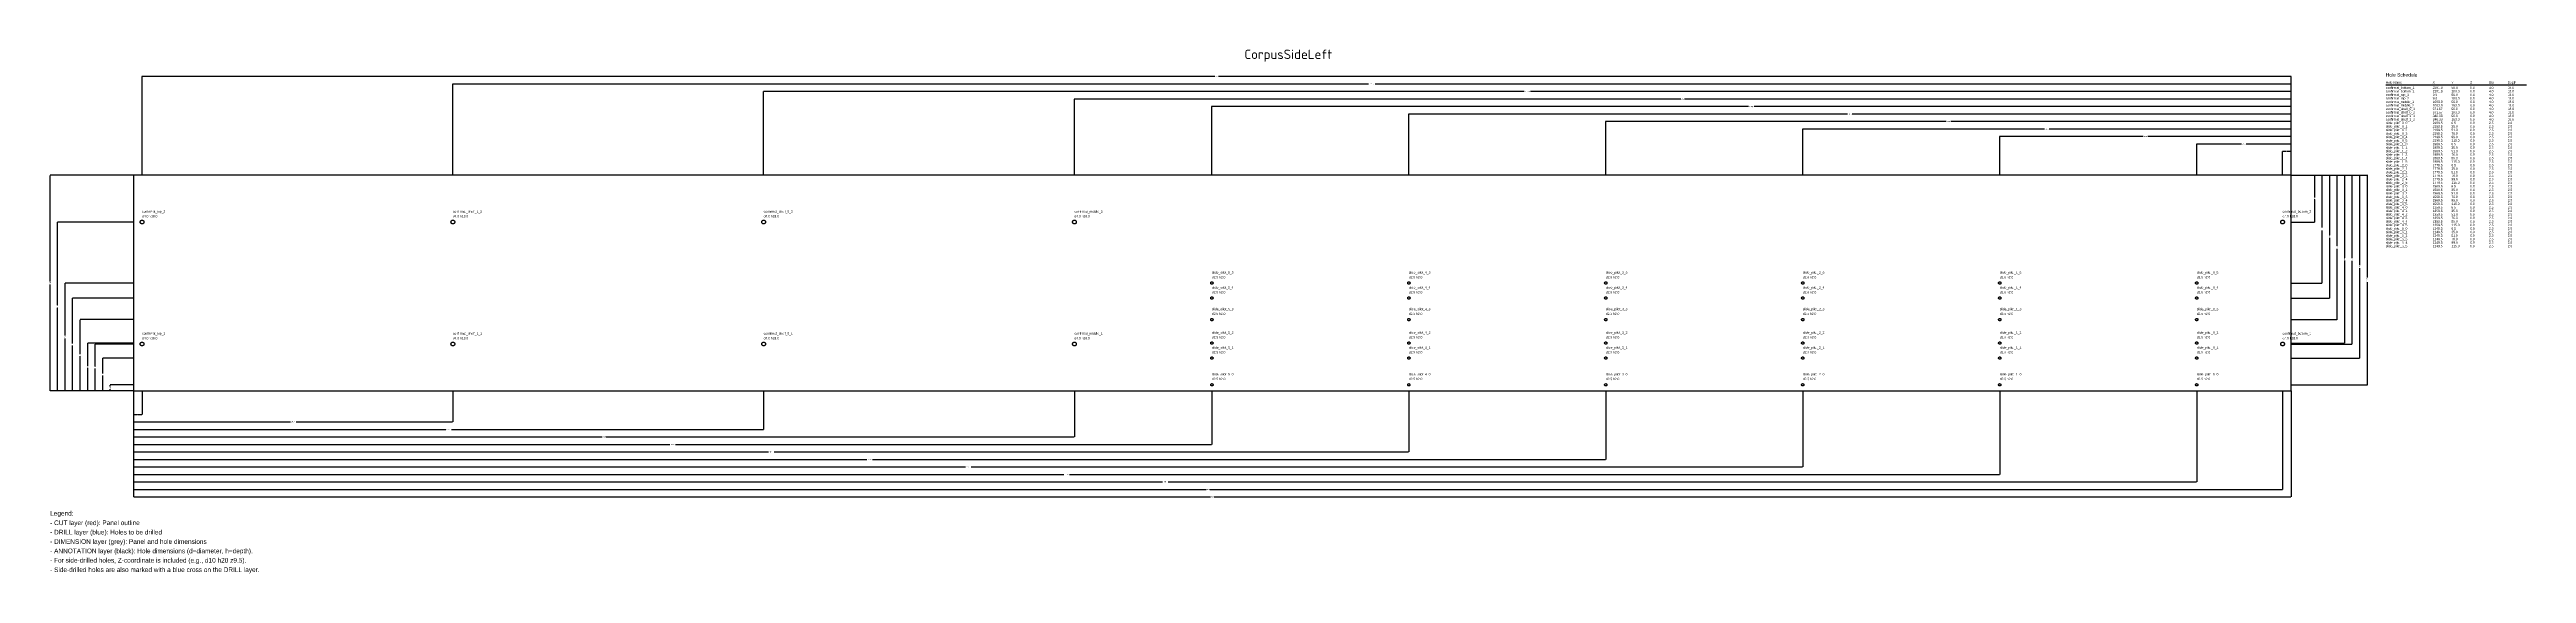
# Model space of a CAD drawing. Header units: millimetres. Extents: x -90 to 2551, y -195 to 364.
import ezdxf
from ezdxf.enums import TextEntityAlignment as Align

# ---------------------------------------------------------------- set-up
doc = ezdxf.new("R2010")
doc.units = ezdxf.units.MM
for name, color, linetype in [('ANNOTATION', 7, 'Continuous'), ('CUT', 1, 'Continuous'), ('DIMENSION', 8, 'Continuous')]:
    doc.layers.add(name, color=color, linetype=linetype)
doc.styles.add('Title', font='ISOCPEUR.ttf')
doc.dimstyles.get("Standard").update_dxf_attribs({"dimtxt": 2.5, "dimasz": 2.5, "dimexe": 1.25, "dimexo": 0.625, "dimtad": 1, "dimtxsty": 'Standard', "dimcen": 2.5, "dimazin": 3, "dimtfac": 1, "dimtmove": 0, "dimatfit": 3})

# ---------------------------------------------------------------- blocks, each defined once
blk = doc.blocks.new('_CLOSEDFILLED')
at = {"color": 0, "linetype": 'ByBlock'}
blk.add_solid([(-1, 0), (0, 0), (-1, 0)], dxfattribs=at)
blk = doc.blocks.new('*D0')
for p, q in [((0, 0), (0, -25)), ((9, 0), (9, -25)), ((0.25, -25), (4, -25)), ((5, -25), (8.75, -25))]:
    blk.add_line(p, q)
at = {"layer": 'Defpoints'}
for p in [(0, 0), (9, 0), (0, -25)]:
    blk.add_point(p, dxfattribs=at)
at = {"layer": 'DIMENSION', "xscale": 0.25, "yscale": 0.25, "rotation": 180}
blk.add_blockref('_CLOSEDFILLED', (0, -25), dxfattribs=at)
at = {"layer": 'DIMENSION', "xscale": 0.25, "yscale": 0.25}
blk.add_blockref('_CLOSEDFILLED', (9, -25), dxfattribs=at)
at = {"layer": 'DIMENSION', "insert": (4.5, -25), "char_height": 1, "attachment_point": 5}
blk.add_mtext('9', dxfattribs=at)
blk = doc.blocks.new('*D2')
for p, q in [((0, 0), (0, -33)), ((340.33, 0), (340.33, -33)), ((0.25, -33), (167.165, -33)), ((173.165, -33), (340.08, -33))]:
    blk.add_line(p, q)
at = {"layer": 'Defpoints'}
for p in [(0, 0), (340.33, 0), (0, -33)]:
    blk.add_point(p, dxfattribs=at)
at = {"layer": 'DIMENSION', "xscale": 0.25, "yscale": 0.25, "rotation": 180}
blk.add_blockref('_CLOSEDFILLED', (0, -33), dxfattribs=at)
at = {"layer": 'DIMENSION', "xscale": 0.25, "yscale": 0.25}
blk.add_blockref('_CLOSEDFILLED', (340.33, -33), dxfattribs=at)
at = {"layer": 'DIMENSION', "insert": (170.165, -33), "char_height": 1, "attachment_point": 5}
blk.add_mtext('340,33', dxfattribs=at)
blk = doc.blocks.new('*D3')
for p, q in [((0, 0), (0, -41)), ((671.67, 0), (671.67, -41)), ((0.25, -41), (332.835, -41)), ((338.835, -41), (671.42, -41))]:
    blk.add_line(p, q)
at = {"layer": 'Defpoints'}
for p in [(0, 0), (671.67, 0), (0, -41)]:
    blk.add_point(p, dxfattribs=at)
at = {"layer": 'DIMENSION', "xscale": 0.25, "yscale": 0.25, "rotation": 180}
blk.add_blockref('_CLOSEDFILLED', (0, -41), dxfattribs=at)
at = {"layer": 'DIMENSION', "xscale": 0.25, "yscale": 0.25}
blk.add_blockref('_CLOSEDFILLED', (671.67, -41), dxfattribs=at)
at = {"layer": 'DIMENSION', "insert": (335.835, -41), "char_height": 1, "attachment_point": 5}
blk.add_mtext('671,67', dxfattribs=at)
blk = doc.blocks.new('*D4')
for p, q in [((0, 0), (0, -49)), ((1003, 0), (1003, -49)), ((0.25, -49), (499.5, -49)), ((503.5, -49), (1002.75, -49))]:
    blk.add_line(p, q)
at = {"layer": 'Defpoints'}
for p in [(0, 0), (1003, 0), (0, -49)]:
    blk.add_point(p, dxfattribs=at)
at = {"layer": 'DIMENSION', "xscale": 0.25, "yscale": 0.25, "rotation": 180}
blk.add_blockref('_CLOSEDFILLED', (0, -49), dxfattribs=at)
at = {"layer": 'DIMENSION', "xscale": 0.25, "yscale": 0.25}
blk.add_blockref('_CLOSEDFILLED', (1003, -49), dxfattribs=at)
at = {"layer": 'DIMENSION', "insert": (501.5, -49), "char_height": 1, "attachment_point": 5}
blk.add_mtext('1003', dxfattribs=at)
blk = doc.blocks.new('*D5')
for p, q in [((0, 0), (0, -57)), ((1149.5, 0), (1149.5, -57)), ((0.25, -57), (571.75, -57)), ((577.75, -57), (1149.25, -57))]:
    blk.add_line(p, q)
at = {"layer": 'Defpoints'}
for p in [(0, 0), (1149.5, 0), (0, -57)]:
    blk.add_point(p, dxfattribs=at)
at = {"layer": 'DIMENSION', "xscale": 0.25, "yscale": 0.25, "rotation": 180}
blk.add_blockref('_CLOSEDFILLED', (0, -57), dxfattribs=at)
at = {"layer": 'DIMENSION', "xscale": 0.25, "yscale": 0.25}
blk.add_blockref('_CLOSEDFILLED', (1149.5, -57), dxfattribs=at)
at = {"layer": 'DIMENSION', "insert": (574.75, -57), "char_height": 1, "attachment_point": 5}
blk.add_mtext('1149,5', dxfattribs=at)
blk = doc.blocks.new('*D6')
for p, q in [((0, 0), (0, -65)), ((1359.5, 0), (1359.5, -65)), ((0.25, -65), (676.75, -65)), ((682.75, -65), (1359.25, -65))]:
    blk.add_line(p, q)
at = {"layer": 'Defpoints'}
for p in [(0, 0), (1359.5, 0), (0, -65)]:
    blk.add_point(p, dxfattribs=at)
at = {"layer": 'DIMENSION', "xscale": 0.25, "yscale": 0.25, "rotation": 180}
blk.add_blockref('_CLOSEDFILLED', (0, -65), dxfattribs=at)
at = {"layer": 'DIMENSION', "xscale": 0.25, "yscale": 0.25}
blk.add_blockref('_CLOSEDFILLED', (1359.5, -65), dxfattribs=at)
at = {"layer": 'DIMENSION', "insert": (679.75, -65), "char_height": 1, "attachment_point": 5}
blk.add_mtext('1359,5', dxfattribs=at)
blk = doc.blocks.new('*D7')
for p, q in [((0, 0), (0, -73)), ((1569.5, 0), (1569.5, -73)), ((0.25, -73), (781.75, -73)), ((787.75, -73), (1569.25, -73))]:
    blk.add_line(p, q)
at = {"layer": 'Defpoints'}
for p in [(0, 0), (1569.5, 0), (0, -73)]:
    blk.add_point(p, dxfattribs=at)
at = {"layer": 'DIMENSION', "xscale": 0.25, "yscale": 0.25, "rotation": 180}
blk.add_blockref('_CLOSEDFILLED', (0, -73), dxfattribs=at)
at = {"layer": 'DIMENSION', "xscale": 0.25, "yscale": 0.25}
blk.add_blockref('_CLOSEDFILLED', (1569.5, -73), dxfattribs=at)
at = {"layer": 'DIMENSION', "insert": (784.75, -73), "char_height": 1, "attachment_point": 5}
blk.add_mtext('1569,5', dxfattribs=at)
blk = doc.blocks.new('*D8')
for p, q in [((0, 0), (0, -81)), ((1779.5, 0), (1779.5, -81)), ((0.25, -81), (886.75, -81)), ((892.75, -81), (1779.25, -81))]:
    blk.add_line(p, q)
at = {"layer": 'Defpoints'}
for p in [(0, 0), (1779.5, 0), (0, -81)]:
    blk.add_point(p, dxfattribs=at)
at = {"layer": 'DIMENSION', "xscale": 0.25, "yscale": 0.25, "rotation": 180}
blk.add_blockref('_CLOSEDFILLED', (0, -81), dxfattribs=at)
at = {"layer": 'DIMENSION', "xscale": 0.25, "yscale": 0.25}
blk.add_blockref('_CLOSEDFILLED', (1779.5, -81), dxfattribs=at)
at = {"layer": 'DIMENSION', "insert": (889.75, -81), "char_height": 1, "attachment_point": 5}
blk.add_mtext('1779,5', dxfattribs=at)
blk = doc.blocks.new('*D9')
for p, q in [((0, 0), (0, -89)), ((1989.5, 0), (1989.5, -89)), ((0.25, -89), (991.75, -89)), ((997.75, -89), (1989.25, -89))]:
    blk.add_line(p, q)
at = {"layer": 'Defpoints'}
for p in [(0, 0), (1989.5, 0), (0, -89)]:
    blk.add_point(p, dxfattribs=at)
at = {"layer": 'DIMENSION', "xscale": 0.25, "yscale": 0.25, "rotation": 180}
blk.add_blockref('_CLOSEDFILLED', (0, -89), dxfattribs=at)
at = {"layer": 'DIMENSION', "xscale": 0.25, "yscale": 0.25}
blk.add_blockref('_CLOSEDFILLED', (1989.5, -89), dxfattribs=at)
at = {"layer": 'DIMENSION', "insert": (994.75, -89), "char_height": 1, "attachment_point": 5}
blk.add_mtext('1989,5', dxfattribs=at)
blk = doc.blocks.new('*D10')
for p, q in [((0, 0), (0, -97)), ((2199.5, 0), (2199.5, -97)), ((0.25, -97), (1096.75, -97)), ((1102.75, -97), (2199.25, -97))]:
    blk.add_line(p, q)
at = {"layer": 'Defpoints'}
for p in [(0, 0), (2199.5, 0), (0, -97)]:
    blk.add_point(p, dxfattribs=at)
at = {"layer": 'DIMENSION', "xscale": 0.25, "yscale": 0.25, "rotation": 180}
blk.add_blockref('_CLOSEDFILLED', (0, -97), dxfattribs=at)
at = {"layer": 'DIMENSION', "xscale": 0.25, "yscale": 0.25}
blk.add_blockref('_CLOSEDFILLED', (2199.5, -97), dxfattribs=at)
at = {"layer": 'DIMENSION', "insert": (1099.75, -97), "char_height": 1, "attachment_point": 5}
blk.add_mtext('2199,5', dxfattribs=at)
blk = doc.blocks.new('*D11')
for p, q in [((0, 0), (0, -105)), ((2291, 0), (2291, -105)), ((0.25, -105), (1143.5, -105)), ((1147.5, -105), (2290.75, -105))]:
    blk.add_line(p, q)
at = {"layer": 'Defpoints'}
for p in [(0, 0), (2291, 0), (0, -105)]:
    blk.add_point(p, dxfattribs=at)
at = {"layer": 'DIMENSION', "xscale": 0.25, "yscale": 0.25, "rotation": 180}
blk.add_blockref('_CLOSEDFILLED', (0, -105), dxfattribs=at)
at = {"layer": 'DIMENSION', "xscale": 0.25, "yscale": 0.25}
blk.add_blockref('_CLOSEDFILLED', (2291, -105), dxfattribs=at)
at = {"layer": 'DIMENSION', "insert": (1145.5, -105), "char_height": 1, "attachment_point": 5}
blk.add_mtext('2291', dxfattribs=at)
blk = doc.blocks.new('*D12')
for p, q in [((0, 0), (0, -113)), ((2300, 0), (2300, -113)), ((0.25, -113), (1148, -113)), ((1152, -113), (2299.75, -113))]:
    blk.add_line(p, q)
at = {"layer": 'Defpoints'}
for p in [(0, 0), (2300, 0), (0, -113)]:
    blk.add_point(p, dxfattribs=at)
at = {"layer": 'DIMENSION', "xscale": 0.25, "yscale": 0.25, "rotation": 180}
blk.add_blockref('_CLOSEDFILLED', (0, -113), dxfattribs=at)
at = {"layer": 'DIMENSION', "xscale": 0.25, "yscale": 0.25}
blk.add_blockref('_CLOSEDFILLED', (2300, -113), dxfattribs=at)
at = {"layer": 'DIMENSION', "insert": (1150, -113), "char_height": 1, "attachment_point": 5}
blk.add_mtext('2300', dxfattribs=at)
blk = doc.blocks.new('*D13')
for p, q in [((2295, 255), (2290.75, 255)), ((2291, 230), (2291, 255)), ((2300.25, 255), (2296, 255)), ((2300, 230), (2300, 255))]:
    blk.add_line(p, q)
at = {"layer": 'Defpoints'}
for p in [(2300, 255), (2291, 230), (2300, 230)]:
    blk.add_point(p, dxfattribs=at)
at = {"layer": 'DIMENSION', "xscale": 0.25, "yscale": 0.25}
blk.add_blockref('_CLOSEDFILLED', (2291, 255), dxfattribs=at)
at = {"layer": 'DIMENSION', "xscale": 0.25, "yscale": 0.25, "rotation": 180}
blk.add_blockref('_CLOSEDFILLED', (2300, 255), dxfattribs=at)
at = {"layer": 'DIMENSION', "insert": (2295.5, 255), "char_height": 1, "attachment_point": 5}
blk.add_mtext('9', dxfattribs=at)
blk = doc.blocks.new('*D14')
for p, q in [((2247.25, 263), (2199.25, 263)), ((2199.5, 230), (2199.5, 263)), ((2300.25, 263), (2252.25, 263)), ((2300, 230), (2300, 263))]:
    blk.add_line(p, q)
at = {"layer": 'Defpoints'}
for p in [(2300, 263), (2199.5, 230), (2300, 230)]:
    blk.add_point(p, dxfattribs=at)
at = {"layer": 'DIMENSION', "xscale": 0.25, "yscale": 0.25}
blk.add_blockref('_CLOSEDFILLED', (2199.5, 263), dxfattribs=at)
at = {"layer": 'DIMENSION', "xscale": 0.25, "yscale": 0.25, "rotation": 180}
blk.add_blockref('_CLOSEDFILLED', (2300, 263), dxfattribs=at)
at = {"layer": 'DIMENSION', "insert": (2249.75, 263), "char_height": 1, "attachment_point": 5}
blk.add_mtext('100,5', dxfattribs=at)
blk = doc.blocks.new('*D15')
for p, q in [((2142.25, 271), (1989.25, 271)), ((1989.5, 230), (1989.5, 271)), ((2300.25, 271), (2147.25, 271)), ((2300, 230), (2300, 271))]:
    blk.add_line(p, q)
at = {"layer": 'Defpoints'}
for p in [(2300, 271), (1989.5, 230), (2300, 230)]:
    blk.add_point(p, dxfattribs=at)
at = {"layer": 'DIMENSION', "xscale": 0.25, "yscale": 0.25}
blk.add_blockref('_CLOSEDFILLED', (1989.5, 271), dxfattribs=at)
at = {"layer": 'DIMENSION', "xscale": 0.25, "yscale": 0.25, "rotation": 180}
blk.add_blockref('_CLOSEDFILLED', (2300, 271), dxfattribs=at)
at = {"layer": 'DIMENSION', "insert": (2144.75, 271), "char_height": 1, "attachment_point": 5}
blk.add_mtext('310,5', dxfattribs=at)
blk = doc.blocks.new('*D16')
for p, q in [((2037.25, 279), (1779.25, 279)), ((1779.5, 230), (1779.5, 279)), ((2300.25, 279), (2042.25, 279)), ((2300, 230), (2300, 279))]:
    blk.add_line(p, q)
at = {"layer": 'Defpoints'}
for p in [(2300, 279), (1779.5, 230), (2300, 230)]:
    blk.add_point(p, dxfattribs=at)
at = {"layer": 'DIMENSION', "xscale": 0.25, "yscale": 0.25}
blk.add_blockref('_CLOSEDFILLED', (1779.5, 279), dxfattribs=at)
at = {"layer": 'DIMENSION', "xscale": 0.25, "yscale": 0.25, "rotation": 180}
blk.add_blockref('_CLOSEDFILLED', (2300, 279), dxfattribs=at)
at = {"layer": 'DIMENSION', "insert": (2039.75, 279), "char_height": 1, "attachment_point": 5}
blk.add_mtext('520,5', dxfattribs=at)
blk = doc.blocks.new('*D17')
for p, q in [((1932.25, 287), (1569.25, 287)), ((1569.5, 230), (1569.5, 287)), ((2300.25, 287), (1937.25, 287)), ((2300, 230), (2300, 287))]:
    blk.add_line(p, q)
at = {"layer": 'Defpoints'}
for p in [(2300, 287), (1569.5, 230), (2300, 230)]:
    blk.add_point(p, dxfattribs=at)
at = {"layer": 'DIMENSION', "xscale": 0.25, "yscale": 0.25}
blk.add_blockref('_CLOSEDFILLED', (1569.5, 287), dxfattribs=at)
at = {"layer": 'DIMENSION', "xscale": 0.25, "yscale": 0.25, "rotation": 180}
blk.add_blockref('_CLOSEDFILLED', (2300, 287), dxfattribs=at)
at = {"layer": 'DIMENSION', "insert": (1934.75, 287), "char_height": 1, "attachment_point": 5}
blk.add_mtext('730,5', dxfattribs=at)
blk = doc.blocks.new('*D18')
for p, q in [((1827.25, 295), (1359.25, 295)), ((1359.5, 230), (1359.5, 295)), ((2300.25, 295), (1832.25, 295)), ((2300, 230), (2300, 295))]:
    blk.add_line(p, q)
at = {"layer": 'Defpoints'}
for p in [(2300, 295), (1359.5, 230), (2300, 230)]:
    blk.add_point(p, dxfattribs=at)
at = {"layer": 'DIMENSION', "xscale": 0.25, "yscale": 0.25}
blk.add_blockref('_CLOSEDFILLED', (1359.5, 295), dxfattribs=at)
at = {"layer": 'DIMENSION', "xscale": 0.25, "yscale": 0.25, "rotation": 180}
blk.add_blockref('_CLOSEDFILLED', (2300, 295), dxfattribs=at)
at = {"layer": 'DIMENSION', "insert": (1829.75, 295), "char_height": 1, "attachment_point": 5}
blk.add_mtext('940,5', dxfattribs=at)
blk = doc.blocks.new('*D19')
for p, q in [((1721.75, 303), (1149.25, 303)), ((1149.5, 230), (1149.5, 303)), ((2300.25, 303), (1727.75, 303)), ((2300, 230), (2300, 303))]:
    blk.add_line(p, q)
at = {"layer": 'Defpoints'}
for p in [(2300, 303), (1149.5, 230), (2300, 230)]:
    blk.add_point(p, dxfattribs=at)
at = {"layer": 'DIMENSION', "xscale": 0.25, "yscale": 0.25}
blk.add_blockref('_CLOSEDFILLED', (1149.5, 303), dxfattribs=at)
at = {"layer": 'DIMENSION', "xscale": 0.25, "yscale": 0.25, "rotation": 180}
blk.add_blockref('_CLOSEDFILLED', (2300, 303), dxfattribs=at)
at = {"layer": 'DIMENSION', "insert": (1724.75, 303), "char_height": 1, "attachment_point": 5}
blk.add_mtext('1150,5', dxfattribs=at)
blk = doc.blocks.new('*D20')
for p, q in [((1649.5, 311), (1002.75, 311)), ((1003, 230), (1003, 311)), ((2300.25, 311), (1653.5, 311)), ((2300, 230), (2300, 311))]:
    blk.add_line(p, q)
at = {"layer": 'Defpoints'}
for p in [(2300, 311), (1003, 230), (2300, 230)]:
    blk.add_point(p, dxfattribs=at)
at = {"layer": 'DIMENSION', "xscale": 0.25, "yscale": 0.25}
blk.add_blockref('_CLOSEDFILLED', (1003, 311), dxfattribs=at)
at = {"layer": 'DIMENSION', "xscale": 0.25, "yscale": 0.25, "rotation": 180}
blk.add_blockref('_CLOSEDFILLED', (2300, 311), dxfattribs=at)
at = {"layer": 'DIMENSION', "insert": (1651.5, 311), "char_height": 1, "attachment_point": 5}
blk.add_mtext('1297', dxfattribs=at)
blk = doc.blocks.new('*D21')
for p, q in [((1482.335, 319), (671.42, 319)), ((671.67, 230), (671.67, 319)), ((2300.25, 319), (1489.335, 319)), ((2300, 230), (2300, 319))]:
    blk.add_line(p, q)
at = {"layer": 'Defpoints'}
for p in [(2300, 319), (671.67, 230), (2300, 230)]:
    blk.add_point(p, dxfattribs=at)
at = {"layer": 'DIMENSION', "xscale": 0.25, "yscale": 0.25}
blk.add_blockref('_CLOSEDFILLED', (671.67, 319), dxfattribs=at)
at = {"layer": 'DIMENSION', "xscale": 0.25, "yscale": 0.25, "rotation": 180}
blk.add_blockref('_CLOSEDFILLED', (2300, 319), dxfattribs=at)
at = {"layer": 'DIMENSION', "insert": (1485.835, 319), "char_height": 1, "attachment_point": 5}
blk.add_mtext('1628,33', dxfattribs=at)
blk = doc.blocks.new('*D22')
for p, q in [((1316.665, 327), (340.08, 327)), ((340.33, 230), (340.33, 327)), ((2300.25, 327), (1323.665, 327)), ((2300, 230), (2300, 327))]:
    blk.add_line(p, q)
at = {"layer": 'Defpoints'}
for p in [(2300, 327), (340.33, 230), (2300, 230)]:
    blk.add_point(p, dxfattribs=at)
at = {"layer": 'DIMENSION', "xscale": 0.25, "yscale": 0.25}
blk.add_blockref('_CLOSEDFILLED', (340.33, 327), dxfattribs=at)
at = {"layer": 'DIMENSION', "xscale": 0.25, "yscale": 0.25, "rotation": 180}
blk.add_blockref('_CLOSEDFILLED', (2300, 327), dxfattribs=at)
at = {"layer": 'DIMENSION', "insert": (1320.165, 327), "char_height": 1, "attachment_point": 5}
blk.add_mtext('1959,67', dxfattribs=at)
blk = doc.blocks.new('*D23')
for p, q in [((1152.5, 335), (8.75, 335)), ((9, 230), (9, 335)), ((2300.25, 335), (1156.5, 335)), ((2300, 230), (2300, 335))]:
    blk.add_line(p, q)
at = {"layer": 'Defpoints'}
for p in [(2300, 335), (9, 230), (2300, 230)]:
    blk.add_point(p, dxfattribs=at)
at = {"layer": 'DIMENSION', "xscale": 0.25, "yscale": 0.25}
blk.add_blockref('_CLOSEDFILLED', (9, 335), dxfattribs=at)
at = {"layer": 'DIMENSION', "xscale": 0.25, "yscale": 0.25, "rotation": 180}
blk.add_blockref('_CLOSEDFILLED', (2300, 335), dxfattribs=at)
at = {"layer": 'DIMENSION', "insert": (1154.5, 335), "char_height": 1, "attachment_point": 5}
blk.add_mtext('2291', dxfattribs=at)
blk = doc.blocks.new('*D24')
for p, q in [((0, 6.5), (-25, 6.5)), ((-25, 4.75), (-25, 6.25)), ((-25, 0.25), (-25, 1.75)), ((0, 0), (-25, 0))]:
    blk.add_line(p, q)
at = {"layer": 'Defpoints'}
for p in [(-25, 0), (0, 6.5), (0, 0)]:
    blk.add_point(p, dxfattribs=at)
at = {"layer": 'DIMENSION', "xscale": 0.25, "yscale": 0.25}
for p, rotation in [((-25, 6.5), 90), ((-25, 0), 270)]:
    blk.add_blockref('_CLOSEDFILLED', p, dxfattribs=dict(at, rotation=rotation))
at = {"layer": 'DIMENSION', "insert": (-25, 3.25), "char_height": 1, "attachment_point": 5, "rotation": 90}
blk.add_mtext('6,5', dxfattribs=at)
blk = doc.blocks.new('*D25')
for p, q in [((0, 35), (-33, 35)), ((-33, 18.5), (-33, 34.75)), ((-33, 0.25), (-33, 16.5)), ((0, 0), (-33, 0))]:
    blk.add_line(p, q)
at = {"layer": 'Defpoints'}
for p in [(0, 35), (-33, 0), (0, 0)]:
    blk.add_point(p, dxfattribs=at)
at = {"layer": 'DIMENSION', "xscale": 0.25, "yscale": 0.25}
for p, rotation in [((-33, 35), 90), ((-33, 0), 270)]:
    blk.add_blockref('_CLOSEDFILLED', p, dxfattribs=dict(at, rotation=rotation))
at = {"layer": 'DIMENSION', "insert": (-33, 17.5), "char_height": 1, "attachment_point": 5, "rotation": 90}
blk.add_mtext('35', dxfattribs=at)
blk = doc.blocks.new('*D26')
for p, q in [((0, 50), (-41, 50)), ((-41, 26), (-41, 49.75)), ((-41, 0.25), (-41, 24)), ((0, 0), (-41, 0))]:
    blk.add_line(p, q)
at = {"layer": 'Defpoints'}
for p in [(0, 50), (-41, 0), (0, 0)]:
    blk.add_point(p, dxfattribs=at)
at = {"layer": 'DIMENSION', "xscale": 0.25, "yscale": 0.25}
for p, rotation in [((-41, 50), 90), ((-41, 0), 270)]:
    blk.add_blockref('_CLOSEDFILLED', p, dxfattribs=dict(at, rotation=rotation))
at = {"layer": 'DIMENSION', "insert": (-41, 25), "char_height": 1, "attachment_point": 5, "rotation": 90}
blk.add_mtext('50', dxfattribs=at)
blk = doc.blocks.new('*D27')
for p, q in [((0, 51), (-49, 51)), ((-49, 26.5), (-49, 50.75)), ((-49, 0.25), (-49, 24.5)), ((0, 0), (-49, 0))]:
    blk.add_line(p, q)
at = {"layer": 'Defpoints'}
for p in [(0, 51), (-49, 0), (0, 0)]:
    blk.add_point(p, dxfattribs=at)
at = {"layer": 'DIMENSION', "xscale": 0.25, "yscale": 0.25}
for p, rotation in [((-49, 51), 90), ((-49, 0), 270)]:
    blk.add_blockref('_CLOSEDFILLED', p, dxfattribs=dict(at, rotation=rotation))
at = {"layer": 'DIMENSION', "insert": (-49, 25.5), "char_height": 1, "attachment_point": 5, "rotation": 90}
blk.add_mtext('51', dxfattribs=at)
blk = doc.blocks.new('*D28')
for p, q in [((0, 76), (-57, 76)), ((-57, 39), (-57, 75.75)), ((-57, 0.25), (-57, 37)), ((0, 0), (-57, 0))]:
    blk.add_line(p, q)
at = {"layer": 'Defpoints'}
for p in [(0, 76), (-57, 0), (0, 0)]:
    blk.add_point(p, dxfattribs=at)
at = {"layer": 'DIMENSION', "xscale": 0.25, "yscale": 0.25}
for p, rotation in [((-57, 76), 90), ((-57, 0), 270)]:
    blk.add_blockref('_CLOSEDFILLED', p, dxfattribs=dict(at, rotation=rotation))
at = {"layer": 'DIMENSION', "insert": (-57, 38), "char_height": 1, "attachment_point": 5, "rotation": 90}
blk.add_mtext('76', dxfattribs=at)
blk = doc.blocks.new('*D29')
for p, q in [((0, 99), (-65, 99)), ((-65, 50.5), (-65, 98.75)), ((-65, 0.25), (-65, 48.5)), ((0, 0), (-65, 0))]:
    blk.add_line(p, q)
at = {"layer": 'Defpoints'}
for p in [(0, 99), (-65, 0), (0, 0)]:
    blk.add_point(p, dxfattribs=at)
at = {"layer": 'DIMENSION', "xscale": 0.25, "yscale": 0.25}
for p, rotation in [((-65, 99), 90), ((-65, 0), 270)]:
    blk.add_blockref('_CLOSEDFILLED', p, dxfattribs=dict(at, rotation=rotation))
at = {"layer": 'DIMENSION', "insert": (-65, 49.5), "char_height": 1, "attachment_point": 5, "rotation": 90}
blk.add_mtext('99', dxfattribs=at)
blk = doc.blocks.new('*D30')
for p, q in [((0, 115), (-73, 115)), ((-73, 59), (-73, 114.75)), ((-73, 0.25), (-73, 56)), ((0, 0), (-73, 0))]:
    blk.add_line(p, q)
at = {"layer": 'Defpoints'}
for p in [(0, 115), (-73, 0), (0, 0)]:
    blk.add_point(p, dxfattribs=at)
at = {"layer": 'DIMENSION', "xscale": 0.25, "yscale": 0.25}
for p, rotation in [((-73, 115), 90), ((-73, 0), 270)]:
    blk.add_blockref('_CLOSEDFILLED', p, dxfattribs=dict(at, rotation=rotation))
at = {"layer": 'DIMENSION', "insert": (-73, 57.5), "char_height": 1, "attachment_point": 5, "rotation": 90}
blk.add_mtext('115', dxfattribs=at)
blk = doc.blocks.new('*D31')
for p, q in [((0, 180), (-81, 180)), ((-81, 91.5), (-81, 179.75)), ((-81, 0.25), (-81, 88.5)), ((0, 0), (-81, 0))]:
    blk.add_line(p, q)
at = {"layer": 'Defpoints'}
for p in [(0, 180), (-81, 0), (0, 0)]:
    blk.add_point(p, dxfattribs=at)
at = {"layer": 'DIMENSION', "xscale": 0.25, "yscale": 0.25}
for p, rotation in [((-81, 180), 90), ((-81, 0), 270)]:
    blk.add_blockref('_CLOSEDFILLED', p, dxfattribs=dict(at, rotation=rotation))
at = {"layer": 'DIMENSION', "insert": (-81, 90), "char_height": 1, "attachment_point": 5, "rotation": 90}
blk.add_mtext('180', dxfattribs=at)
blk = doc.blocks.new('*D32')
for p, q in [((0, 230), (-89, 230)), ((-89, 116.5), (-89, 229.75)), ((-89, 0.25), (-89, 113.5)), ((0, 0), (-89, 0))]:
    blk.add_line(p, q)
at = {"layer": 'Defpoints'}
for p in [(0, 230), (-89, 0), (0, 0)]:
    blk.add_point(p, dxfattribs=at)
at = {"layer": 'DIMENSION', "xscale": 0.25, "yscale": 0.25}
for p, rotation in [((-89, 230), 90), ((-89, 0), 270)]:
    blk.add_blockref('_CLOSEDFILLED', p, dxfattribs=dict(at, rotation=rotation))
at = {"layer": 'DIMENSION', "insert": (-89, 115), "char_height": 1, "attachment_point": 5, "rotation": 90}
blk.add_mtext('230', dxfattribs=at)
blk = doc.blocks.new('*D33')
for p, q in [((2300, 230), (2325, 230)), ((2325, 230.25), (2325, 206)), ((2325, 204), (2325, 179.75)), ((2300, 180), (2325, 180))]:
    blk.add_line(p, q)
at = {"layer": 'Defpoints'}
for p in [(2300, 230), (2325, 230), (2300, 180)]:
    blk.add_point(p, dxfattribs=at)
at = {"layer": 'DIMENSION', "xscale": 0.25, "yscale": 0.25}
for p, rotation in [((2325, 230), 270), ((2325, 180), 90)]:
    blk.add_blockref('_CLOSEDFILLED', p, dxfattribs=dict(at, rotation=rotation))
at = {"layer": 'DIMENSION', "insert": (2325, 205), "char_height": 1, "attachment_point": 5, "rotation": 90}
blk.add_mtext('50', dxfattribs=at)
blk = doc.blocks.new('*D34')
for p, q in [((2300, 230), (2333, 230)), ((2333, 230.25), (2333, 174)), ((2333, 171), (2333, 114.75)), ((2300, 115), (2333, 115))]:
    blk.add_line(p, q)
at = {"layer": 'Defpoints'}
for p in [(2300, 230), (2333, 230), (2300, 115)]:
    blk.add_point(p, dxfattribs=at)
at = {"layer": 'DIMENSION', "xscale": 0.25, "yscale": 0.25}
for p, rotation in [((2333, 230), 270), ((2333, 115), 90)]:
    blk.add_blockref('_CLOSEDFILLED', p, dxfattribs=dict(at, rotation=rotation))
at = {"layer": 'DIMENSION', "insert": (2333, 172.5), "char_height": 1, "attachment_point": 5, "rotation": 90}
blk.add_mtext('115', dxfattribs=at)
blk = doc.blocks.new('*D35')
for p, q in [((2300, 230), (2341, 230)), ((2341, 230.25), (2341, 166)), ((2341, 163), (2341, 98.75)), ((2300, 99), (2341, 99))]:
    blk.add_line(p, q)
at = {"layer": 'Defpoints'}
for p in [(2300, 230), (2341, 230), (2300, 99)]:
    blk.add_point(p, dxfattribs=at)
at = {"layer": 'DIMENSION', "xscale": 0.25, "yscale": 0.25}
for p, rotation in [((2341, 230), 270), ((2341, 99), 90)]:
    blk.add_blockref('_CLOSEDFILLED', p, dxfattribs=dict(at, rotation=rotation))
at = {"layer": 'DIMENSION', "insert": (2341, 164.5), "char_height": 1, "attachment_point": 5, "rotation": 90}
blk.add_mtext('131', dxfattribs=at)
blk = doc.blocks.new('*D36')
for p, q in [((2300, 230), (2349, 230)), ((2349, 230.25), (2349, 154.5)), ((2349, 151.5), (2349, 75.75)), ((2300, 76), (2349, 76))]:
    blk.add_line(p, q)
at = {"layer": 'Defpoints'}
for p in [(2300, 230), (2349, 230), (2300, 76)]:
    blk.add_point(p, dxfattribs=at)
at = {"layer": 'DIMENSION', "xscale": 0.25, "yscale": 0.25}
for p, rotation in [((2349, 230), 270), ((2349, 76), 90)]:
    blk.add_blockref('_CLOSEDFILLED', p, dxfattribs=dict(at, rotation=rotation))
at = {"layer": 'DIMENSION', "insert": (2349, 153), "char_height": 1, "attachment_point": 5, "rotation": 90}
blk.add_mtext('154', dxfattribs=at)
blk = doc.blocks.new('*D37')
for p, q in [((2300, 230), (2357, 230)), ((2357, 230.25), (2357, 142)), ((2357, 139), (2357, 50.75)), ((2300, 51), (2357, 51))]:
    blk.add_line(p, q)
at = {"layer": 'Defpoints'}
for p in [(2300, 230), (2357, 230), (2300, 51)]:
    blk.add_point(p, dxfattribs=at)
at = {"layer": 'DIMENSION', "xscale": 0.25, "yscale": 0.25}
for p, rotation in [((2357, 230), 270), ((2357, 51), 90)]:
    blk.add_blockref('_CLOSEDFILLED', p, dxfattribs=dict(at, rotation=rotation))
at = {"layer": 'DIMENSION', "insert": (2357, 140.5), "char_height": 1, "attachment_point": 5, "rotation": 90}
blk.add_mtext('179', dxfattribs=at)
blk = doc.blocks.new('*D38')
for p, q in [((2300, 230), (2365, 230)), ((2365, 230.25), (2365, 141.5)), ((2365, 138.5), (2365, 49.75)), ((2300, 50), (2365, 50))]:
    blk.add_line(p, q)
at = {"layer": 'Defpoints'}
for p in [(2300, 230), (2365, 230), (2300, 50)]:
    blk.add_point(p, dxfattribs=at)
at = {"layer": 'DIMENSION', "xscale": 0.25, "yscale": 0.25}
for p, rotation in [((2365, 230), 270), ((2365, 50), 90)]:
    blk.add_blockref('_CLOSEDFILLED', p, dxfattribs=dict(at, rotation=rotation))
at = {"layer": 'DIMENSION', "insert": (2365, 140), "char_height": 1, "attachment_point": 5, "rotation": 90}
blk.add_mtext('180', dxfattribs=at)
blk = doc.blocks.new('*D39')
for p, q in [((2300, 230), (2373, 230)), ((2373, 230.25), (2373, 134)), ((2373, 131), (2373, 34.75)), ((2300, 35), (2373, 35))]:
    blk.add_line(p, q)
at = {"layer": 'Defpoints'}
for p in [(2300, 230), (2373, 230), (2300, 35)]:
    blk.add_point(p, dxfattribs=at)
at = {"layer": 'DIMENSION', "xscale": 0.25, "yscale": 0.25}
for p, rotation in [((2373, 230), 270), ((2373, 35), 90)]:
    blk.add_blockref('_CLOSEDFILLED', p, dxfattribs=dict(at, rotation=rotation))
at = {"layer": 'DIMENSION', "insert": (2373, 132.5), "char_height": 1, "attachment_point": 5, "rotation": 90}
blk.add_mtext('195', dxfattribs=at)
blk = doc.blocks.new('*D40')
for p, q in [((2300, 230), (2381, 230)), ((2381, 230.25), (2381, 120.75)), ((2381, 115.75), (2381, 6.25)), ((2300, 6.5), (2381, 6.5))]:
    blk.add_line(p, q)
at = {"layer": 'Defpoints'}
for p in [(2300, 230), (2381, 230), (2300, 6.5)]:
    blk.add_point(p, dxfattribs=at)
at = {"layer": 'DIMENSION', "xscale": 0.25, "yscale": 0.25}
for p, rotation in [((2381, 230), 270), ((2381, 6.5), 90)]:
    blk.add_blockref('_CLOSEDFILLED', p, dxfattribs=dict(at, rotation=rotation))
at = {"layer": 'DIMENSION', "insert": (2381, 118.25), "char_height": 1, "attachment_point": 5, "rotation": 90}
blk.add_mtext('223,5', dxfattribs=at)

msp = doc.modelspace()

# ---------------------------------------------------------------- linework, layer by layer
at = {"layer": 'ANNOTATION'}
msp.add_line((2401, 326.25), (2551, 326.25), dxfattribs=at)
at = {"layer": 'CUT'}
for p, q in [((2300, 230), (0, 230)), ((0, 230), (0, 0)), ((2300, 0), (2300, 230)), ((7, 180), (7.00395, 180.126)), ((7.00395, 179.874), (7, 180)), ((7.00395, 180.126), (7.01577, 180.251)), ((7.01577, 179.749), (7.00395, 179.874)), ((7.01577, 180.251), (7.03543, 180.375)), ((7.03543, 179.625), (7.01577, 179.749)), ((7.03543, 180.375), (7.06283, 180.497)), ((7.06283, 179.503), (7.03543, 179.625)), ((7.06283, 180.497), (7.09789, 180.618)), ((7.09789, 179.382), (7.06283, 179.503)), ((7.09789, 180.618), (7.14045, 180.736)), ((7.14045, 179.264), (7.09789, 179.382)), ((7.14045, 180.736), (7.19035, 180.852)), ((7.19035, 179.148), (7.14045, 179.264)), ((7.19035, 180.852), (7.24739, 180.964)), ((7.24739, 179.036), (7.19035, 179.148)), ((7.24739, 180.964), (7.31135, 181.072)), ((7.31135, 178.928), (7.24739, 179.036)), ((7.31135, 181.072), (7.38197, 181.176)), ((7.38197, 178.824), (7.31135, 178.928)), ((7.38197, 181.176), (7.45897, 181.275)), ((7.45897, 178.725), (7.38197, 178.824)), ((7.45897, 181.275), (7.54206, 181.369)), ((7.54206, 178.631), (7.45897, 178.725)), ((7.54206, 181.369), (7.63091, 181.458)), ((7.63091, 178.542), (7.54206, 178.631)), ((7.63091, 181.458), (7.72515, 181.541)), ((7.72515, 178.459), (7.63091, 178.542)), ((7.72515, 181.541), (7.82443, 181.618)), ((7.82443, 178.382), (7.72515, 178.459)), ((7.82443, 181.618), (7.92835, 181.689)), ((7.92835, 178.311), (7.82443, 178.382)), ((7.92835, 181.689), (8.03649, 181.753)), ((8.03649, 178.247), (7.92835, 178.311)), ((8.03649, 181.753), (8.14844, 181.81)), ((8.14844, 178.19), (8.03649, 178.247)), ((8.14844, 181.81), (8.26375, 181.86)), ((8.26375, 178.14), (8.14844, 178.19)), ((8.26375, 181.86), (8.38197, 181.902)), ((8.38197, 178.098), (8.26375, 178.14)), ((8.38197, 181.902), (8.50262, 181.937)), ((8.50262, 178.063), (8.38197, 178.098)), ((8.50262, 181.937), (8.62524, 181.965)), ((8.62524, 178.035), (8.50262, 178.063)), ((8.62524, 181.965), (8.74933, 181.984)), ((8.74933, 178.016), (8.62524, 178.035)), ((8.74933, 181.984), (8.87442, 181.996)), ((8.87442, 178.004), (8.74933, 178.016)), ((8.87442, 181.996), (9, 182)), ((9, 178), (8.87442, 178.004)), ((9, 182), (9.12558, 181.996)), ((9.12558, 178.004), (9, 178)), ((9.12558, 181.996), (9.25067, 181.984)), ((9.25067, 178.016), (9.12558, 178.004)), ((9.25067, 181.984), (9.37476, 181.965)), ((9.37476, 178.035), (9.25067, 178.016)), ((9.37476, 181.965), (9.49738, 181.937)), ((9.49738, 178.063), (9.37476, 178.035)), ((9.49738, 181.937), (9.61803, 181.902)), ((9.61803, 178.098), (9.49738, 178.063)), ((9.61803, 181.902), (9.73625, 181.86)), ((9.73625, 178.14), (9.61803, 178.098)), ((9.73625, 181.86), (9.85156, 181.81)), ((9.85156, 178.19), (9.73625, 178.14)), ((9.85156, 181.81), (9.96351, 181.753)), ((9.96351, 178.247), (9.85156, 178.19)), ((9.96351, 181.753), (10.0717, 181.689)), ((10.0717, 178.311), (9.96351, 178.247)), ((10.0717, 181.689), (10.1756, 181.618)), ((10.1756, 178.382), (10.0717, 178.311)), ((10.1756, 181.618), (10.2748, 181.541)), ((10.2748, 178.459), (10.1756, 178.382)), ((10.2748, 181.541), (10.3691, 181.458)), ((10.3691, 178.542), (10.2748, 178.459)), ((10.3691, 181.458), (10.4579, 181.369)), ((10.4579, 178.631), (10.3691, 178.542)), ((10.4579, 181.369), (10.541, 181.275)), ((10.541, 178.725), (10.4579, 178.631)), ((10.541, 181.275), (10.618, 181.176)), ((10.618, 178.824), (10.541, 178.725)), ((10.618, 181.176), (10.6887, 181.072)), ((10.6887, 178.928), (10.618, 178.824)), ((10.6887, 181.072), (10.7526, 180.964)), ((10.7526, 179.036), (10.6887, 178.928)), ((10.7526, 180.964), (10.8097, 180.852)), ((10.8097, 179.148), (10.7526, 179.036)), ((10.8097, 180.852), (10.8596, 180.736)), ((10.8596, 179.264), (10.8097, 179.148)), ((10.8596, 180.736), (10.9021, 180.618)), ((10.9021, 179.382), (10.8596, 179.264)), ((10.9021, 180.618), (10.9372, 180.497)), ((10.9372, 179.503), (10.9021, 179.382)), ((10.9372, 180.497), (10.9646, 180.375)), ((10.9646, 179.625), (10.9372, 179.503)), ((10.9646, 180.375), (10.9842, 180.251)), ((10.9842, 179.749), (10.9646, 179.625)), ((10.9842, 180.251), (10.9961, 180.126)), ((10.9961, 179.874), (10.9842, 179.749)), ((10.9961, 180.126), (11, 180)), ((11, 180), (10.9961, 179.874)), ((338.333, 180), (338.337, 180.126)), ((338.337, 179.874), (338.333, 180)), ((338.337, 180.126), (338.349, 180.251)), ((338.349, 179.749), (338.337, 179.874)), ((338.349, 180.251), (338.369, 180.375)), ((338.369, 179.625), (338.349, 179.749)), ((338.369, 180.375), (338.396, 180.497)), ((338.396, 179.503), (338.369, 179.625)), ((338.396, 180.497), (338.431, 180.618)), ((338.431, 179.382), (338.396, 179.503)), ((338.431, 180.618), (338.474, 180.736)), ((338.474, 179.264), (338.431, 179.382)), ((338.474, 180.736), (338.524, 180.852)), ((338.524, 179.148), (338.474, 179.264)), ((338.524, 180.852), (338.581, 180.964)), ((338.581, 179.036), (338.524, 179.148)), ((338.581, 180.964), (338.645, 181.072)), ((338.645, 178.928), (338.581, 179.036)), ((338.645, 181.072), (338.715, 181.176)), ((338.715, 178.824), (338.645, 178.928)), ((338.715, 181.176), (338.792, 181.275)), ((338.792, 178.725), (338.715, 178.824)), ((338.792, 181.275), (338.875, 181.369)), ((338.875, 178.631), (338.792, 178.725)), ((338.875, 181.369), (338.964, 181.458)), ((338.964, 178.542), (338.875, 178.631)), ((338.964, 181.458), (339.058, 181.541)), ((339.058, 178.459), (338.964, 178.542)), ((339.058, 181.541), (339.158, 181.618)), ((339.158, 178.382), (339.058, 178.459)), ((339.158, 181.618), (339.262, 181.689)), ((339.262, 178.311), (339.158, 178.382)), ((339.262, 181.689), (339.37, 181.753)), ((339.37, 178.247), (339.262, 178.311)), ((339.37, 181.753), (339.482, 181.81)), ((339.482, 178.19), (339.37, 178.247)), ((339.482, 181.81), (339.597, 181.86)), ((339.597, 178.14), (339.482, 178.19)), ((339.597, 181.86), (339.715, 181.902)), ((339.715, 178.098), (339.597, 178.14)), ((339.715, 181.902), (339.836, 181.937)), ((339.836, 178.063), (339.715, 178.098)), ((339.836, 181.937), (339.959, 181.965)), ((339.959, 178.035), (339.836, 178.063)), ((339.959, 181.965), (340.083, 181.984)), ((340.083, 178.016), (339.959, 178.035)), ((340.083, 181.984), (340.208, 181.996)), ((340.208, 178.004), (340.083, 178.016)), ((340.208, 181.996), (340.333, 182)), ((340.333, 178), (340.208, 178.004)), ((340.333, 182), (340.459, 181.996)), ((340.459, 178.004), (340.333, 178)), ((340.459, 181.996), (340.584, 181.984)), ((340.584, 178.016), (340.459, 178.004)), ((340.584, 181.984), (340.708, 181.965)), ((340.708, 178.035), (340.584, 178.016)), ((340.708, 181.965), (340.831, 181.937)), ((340.831, 178.063), (340.708, 178.035)), ((340.831, 181.937), (340.951, 181.902)), ((340.951, 178.098), (340.831, 178.063)), ((340.951, 181.902), (341.07, 181.86)), ((341.07, 178.14), (340.951, 178.098)), ((341.07, 181.86), (341.185, 181.81)), ((341.185, 178.19), (341.07, 178.14)), ((341.185, 181.81), (341.297, 181.753)), ((341.297, 178.247), (341.185, 178.19)), ((341.297, 181.753), (341.405, 181.689)), ((341.405, 178.311), (341.297, 178.247)), ((341.405, 181.689), (341.509, 181.618)), ((341.509, 178.382), (341.405, 178.311)), ((341.509, 181.618), (341.608, 181.541)), ((341.608, 178.459), (341.509, 178.382)), ((341.608, 181.541), (341.702, 181.458)), ((341.702, 178.542), (341.608, 178.459)), ((341.702, 181.458), (341.791, 181.369)), ((341.791, 178.631), (341.702, 178.542)), ((341.791, 181.369), (341.874, 181.275)), ((341.874, 178.725), (341.791, 178.631)), ((341.874, 181.275), (341.951, 181.176)), ((341.951, 178.824), (341.874, 178.725)), ((341.951, 181.176), (342.022, 181.072)), ((342.022, 178.928), (341.951, 178.824)), ((342.022, 181.072), (342.086, 180.964)), ((342.086, 179.036), (342.022, 178.928)), ((342.086, 180.964), (342.143, 180.852)), ((342.143, 179.148), (342.086, 179.036)), ((342.143, 180.852), (342.193, 180.736)), ((342.193, 179.264), (342.143, 179.148)), ((342.193, 180.736), (342.235, 180.618)), ((342.235, 179.382), (342.193, 179.264)), ((342.235, 180.618), (342.271, 180.497)), ((342.271, 179.503), (342.235, 179.382)), ((342.271, 180.497), (342.298, 180.375)), ((342.298, 179.625), (342.271, 179.503)), ((342.298, 180.375), (342.318, 180.251)), ((342.318, 179.749), (342.298, 179.625)), ((342.318, 180.251), (342.329, 180.126)), ((342.329, 179.874), (342.318, 179.749)), ((342.329, 180.126), (342.333, 180)), ((342.333, 180), (342.329, 179.874)), ((669.667, 180), (669.671, 180.126)), ((669.671, 179.874), (669.667, 180)), ((669.671, 180.126), (669.682, 180.251)), ((669.682, 179.749), (669.671, 179.874)), ((669.682, 180.251), (669.702, 180.375)), ((669.702, 179.625), (669.682, 179.749)), ((669.702, 180.375), (669.73, 180.497)), ((669.73, 179.503), (669.702, 179.625)), ((669.73, 180.497), (669.765, 180.618)), ((669.765, 179.382), (669.73, 179.503)), ((669.765, 180.618), (669.807, 180.736)), ((669.807, 179.264), (669.765, 179.382)), ((669.807, 180.736), (669.857, 180.852)), ((669.857, 179.148), (669.807, 179.264)), ((669.857, 180.852), (669.914, 180.964)), ((669.914, 179.036), (669.857, 179.148)), ((669.914, 180.964), (669.978, 181.072)), ((669.978, 178.928), (669.914, 179.036)), ((669.978, 181.072), (670.049, 181.176)), ((670.049, 178.824), (669.978, 178.928)), ((670.049, 181.176), (670.126, 181.275)), ((670.126, 178.725), (670.049, 178.824)), ((670.126, 181.275), (670.209, 181.369)), ((670.209, 178.631), (670.126, 178.725)), ((670.209, 181.369), (670.298, 181.458)), ((670.298, 178.542), (670.209, 178.631)), ((670.298, 181.458), (670.392, 181.541)), ((670.392, 178.459), (670.298, 178.542)), ((670.392, 181.541), (670.491, 181.618)), ((670.491, 178.382), (670.392, 178.459)), ((670.491, 181.618), (670.595, 181.689)), ((670.595, 178.311), (670.491, 178.382)), ((670.595, 181.689), (670.703, 181.753)), ((670.703, 178.247), (670.595, 178.311)), ((670.703, 181.753), (670.815, 181.81)), ((670.815, 178.19), (670.703, 178.247)), ((670.815, 181.81), (670.93, 181.86)), ((670.93, 178.14), (670.815, 178.19)), ((670.93, 181.86), (671.049, 181.902)), ((671.049, 178.098), (670.93, 178.14)), ((671.049, 181.902), (671.169, 181.937)), ((671.169, 178.063), (671.049, 178.098)), ((671.169, 181.937), (671.292, 181.965)), ((671.292, 178.035), (671.169, 178.063)), ((671.292, 181.965), (671.416, 181.984)), ((671.416, 178.016), (671.292, 178.035)), ((671.416, 181.984), (671.541, 181.996)), ((671.541, 178.004), (671.416, 178.016)), ((671.541, 181.996), (671.667, 182)), ((671.667, 178), (671.541, 178.004)), ((671.667, 182), (671.792, 181.996)), ((671.792, 178.004), (671.667, 178)), ((671.792, 181.996), (671.917, 181.984)), ((671.917, 178.016), (671.792, 178.004)), ((671.917, 181.984), (672.041, 181.965)), ((672.041, 178.035), (671.917, 178.016)), ((672.041, 181.965), (672.164, 181.937)), ((672.164, 178.063), (672.041, 178.035)), ((672.164, 181.937), (672.285, 181.902)), ((672.285, 178.098), (672.164, 178.063)), ((672.285, 181.902), (672.403, 181.86)), ((672.403, 178.14), (672.285, 178.098)), ((672.403, 181.86), (672.518, 181.81)), ((672.518, 178.19), (672.403, 178.14)), ((672.518, 181.81), (672.63, 181.753)), ((672.63, 178.247), (672.518, 178.19)), ((672.63, 181.753), (672.738, 181.689)), ((672.738, 178.311), (672.63, 178.247)), ((672.738, 181.689), (672.842, 181.618)), ((672.842, 178.382), (672.738, 178.311)), ((672.842, 181.618), (672.942, 181.541)), ((672.942, 178.459), (672.842, 178.382)), ((672.942, 181.541), (673.036, 181.458)), ((673.036, 178.542), (672.942, 178.459)), ((673.036, 181.458), (673.125, 181.369)), ((673.125, 178.631), (673.036, 178.542)), ((673.125, 181.369), (673.208, 181.275)), ((673.208, 178.725), (673.125, 178.631)), ((673.208, 181.275), (673.285, 181.176)), ((673.285, 178.824), (673.208, 178.725)), ((673.285, 181.176), (673.355, 181.072)), ((673.355, 178.928), (673.285, 178.824)), ((673.355, 181.072), (673.419, 180.964)), ((673.419, 179.036), (673.355, 178.928)), ((673.419, 180.964), (673.476, 180.852)), ((673.476, 179.148), (673.419, 179.036)), ((673.476, 180.852), (673.526, 180.736)), ((673.526, 179.264), (673.476, 179.148)), ((673.526, 180.736), (673.569, 180.618)), ((673.569, 179.382), (673.526, 179.264)), ((673.569, 180.618), (673.604, 180.497)), ((673.604, 179.503), (673.569, 179.382)), ((673.604, 180.497), (673.631, 180.375)), ((673.631, 179.625), (673.604, 179.503)), ((673.631, 180.375), (673.651, 180.251)), ((673.651, 179.749), (673.631, 179.625)), ((673.651, 180.251), (673.663, 180.126)), ((673.663, 179.874), (673.651, 179.749)), ((673.663, 180.126), (673.667, 180)), ((673.667, 180), (673.663, 179.874)), ((1001, 180.126), (1001.02, 180.251)), ((1001, 180), (1001, 180.126)), ((1001, 179.874), (1001, 180)), ((1001.02, 179.749), (1001, 179.874)), ((1001.02, 180.251), (1001.04, 180.375)), ((1001.04, 179.625), (1001.02, 179.749)), ((1001.04, 180.375), (1001.06, 180.497)), ((1001.06, 179.503), (1001.04, 179.625)), ((1001.06, 180.497), (1001.1, 180.618)), ((1001.1, 179.382), (1001.06, 179.503)), ((1001.1, 180.618), (1001.14, 180.736)), ((1001.14, 179.264), (1001.1, 179.382)), ((1001.14, 180.736), (1001.19, 180.852)), ((1001.19, 179.148), (1001.14, 179.264)), ((1001.19, 180.852), (1001.25, 180.964)), ((1001.25, 179.036), (1001.19, 179.148)), ((1001.25, 180.964), (1001.31, 181.072)), ((1001.31, 178.928), (1001.25, 179.036)), ((1001.31, 181.072), (1001.38, 181.176)), ((1001.38, 178.824), (1001.31, 178.928)), ((1001.38, 181.176), (1001.46, 181.275)), ((1001.46, 178.725), (1001.38, 178.824)), ((1001.46, 181.275), (1001.54, 181.369)), ((1001.54, 178.631), (1001.46, 178.725)), ((1001.54, 181.369), (1001.63, 181.458)), ((1001.63, 178.542), (1001.54, 178.631)), ((1001.63, 181.458), (1001.73, 181.541)), ((1001.73, 178.459), (1001.63, 178.542)), ((1001.73, 181.541), (1001.82, 181.618)), ((1001.82, 178.382), (1001.73, 178.459)), ((1001.82, 181.618), (1001.93, 181.689)), ((1001.93, 178.311), (1001.82, 178.382)), ((1001.93, 181.689), (1002.04, 181.753)), ((1002.04, 178.247), (1001.93, 178.311)), ((1002.04, 181.753), (1002.15, 181.81)), ((1002.15, 178.19), (1002.04, 178.247)), ((1002.15, 181.81), (1002.26, 181.86)), ((1002.26, 178.14), (1002.15, 178.19)), ((1002.26, 181.86), (1002.38, 181.902)), ((1002.38, 178.098), (1002.26, 178.14)), ((1002.38, 181.902), (1002.5, 181.937)), ((1002.5, 178.063), (1002.38, 178.098)), ((1002.5, 181.937), (1002.63, 181.965)), ((1002.63, 178.035), (1002.5, 178.063)), ((1002.63, 181.965), (1002.75, 181.984)), ((1002.75, 178.016), (1002.63, 178.035)), ((1002.75, 181.984), (1002.87, 181.996)), ((1002.87, 178.004), (1002.75, 178.016)), ((1002.87, 181.996), (1003, 182)), ((1003, 178), (1002.87, 178.004)), ((1003, 182), (1003.13, 181.996)), ((1003.13, 178.004), (1003, 178)), ((1003.13, 181.996), (1003.25, 181.984)), ((1003.25, 178.016), (1003.13, 178.004)), ((1003.25, 181.984), (1003.37, 181.965)), ((1003.37, 178.035), (1003.25, 178.016)), ((1003.37, 181.965), (1003.5, 181.937)), ((1003.5, 178.063), (1003.37, 178.035)), ((1003.5, 181.937), (1003.62, 181.902)), ((1003.62, 178.098), (1003.5, 178.063)), ((1003.62, 181.902), (1003.74, 181.86)), ((1003.74, 178.14), (1003.62, 178.098)), ((1003.74, 181.86), (1003.85, 181.81)), ((1003.85, 178.19), (1003.74, 178.14)), ((1003.85, 181.81), (1003.96, 181.753)), ((1003.96, 178.247), (1003.85, 178.19)), ((1003.96, 181.753), (1004.07, 181.689)), ((1004.07, 178.311), (1003.96, 178.247)), ((1004.07, 181.689), (1004.18, 181.618)), ((1004.18, 178.382), (1004.07, 178.311)), ((1004.18, 181.618), (1004.27, 181.541)), ((1004.27, 178.459), (1004.18, 178.382)), ((1004.27, 181.541), (1004.37, 181.458)), ((1004.37, 178.542), (1004.27, 178.459)), ((1004.37, 181.458), (1004.46, 181.369)), ((1004.46, 178.631), (1004.37, 178.542)), ((1004.46, 181.369), (1004.54, 181.275)), ((1004.54, 178.725), (1004.46, 178.631)), ((1004.54, 181.275), (1004.62, 181.176)), ((1004.62, 178.824), (1004.54, 178.725)), ((1004.62, 181.176), (1004.69, 181.072)), ((1004.69, 178.928), (1004.62, 178.824)), ((1004.69, 181.072), (1004.75, 180.964)), ((1004.75, 179.036), (1004.69, 178.928)), ((1004.75, 180.964), (1004.81, 180.852)), ((1004.81, 179.148), (1004.75, 179.036)), ((1004.81, 180.852), (1004.86, 180.736)), ((1004.86, 179.264), (1004.81, 179.148)), ((1004.86, 180.736), (1004.9, 180.618)), ((1004.9, 179.382), (1004.86, 179.264)), ((1004.9, 180.618), (1004.94, 180.497)), ((1004.94, 179.503), (1004.9, 179.382)), ((1004.94, 180.497), (1004.96, 180.375)), ((1004.96, 179.625), (1004.94, 179.503)), ((1004.96, 180.375), (1004.98, 180.251)), ((1004.98, 179.749), (1004.96, 179.625)), ((1004.98, 180.251), (1005, 180.126)), ((1005, 179.874), (1004.98, 179.749)), ((1005, 180.126), (1005, 180)), ((1005, 180), (1005, 179.874)), ((2289, 180.126), (2289.02, 180.251)), ((2289, 180), (2289, 180.126)), ((2289, 179.874), (2289, 180)), ((2289.02, 179.749), (2289, 179.874)), ((2289.02, 180.251), (2289.04, 180.375)), ((2289.04, 179.625), (2289.02, 179.749)), ((2289.04, 180.375), (2289.06, 180.497)), ((2289.06, 179.503), (2289.04, 179.625)), ((2289.06, 180.497), (2289.1, 180.618)), ((2289.1, 179.382), (2289.06, 179.503)), ((2289.1, 180.618), (2289.14, 180.736)), ((2289.14, 179.264), (2289.1, 179.382)), ((2289.14, 180.736), (2289.19, 180.852)), ((2289.19, 179.148), (2289.14, 179.264)), ((2289.19, 180.852), (2289.25, 180.964)), ((2289.25, 179.036), (2289.19, 179.148)), ((2289.25, 180.964), (2289.31, 181.072)), ((2289.31, 178.928), (2289.25, 179.036)), ((2289.31, 181.072), (2289.38, 181.176)), ((2289.38, 178.824), (2289.31, 178.928)), ((2289.38, 181.176), (2289.46, 181.275)), ((2289.46, 178.725), (2289.38, 178.824)), ((2289.46, 181.275), (2289.54, 181.369)), ((2289.54, 178.631), (2289.46, 178.725)), ((2289.54, 181.369), (2289.63, 181.458)), ((2289.63, 178.542), (2289.54, 178.631)), ((2289.63, 181.458), (2289.73, 181.541)), ((2289.73, 178.459), (2289.63, 178.542)), ((2289.73, 181.541), (2289.82, 181.618)), ((2289.82, 178.382), (2289.73, 178.459)), ((2289.82, 181.618), (2289.93, 181.689)), ((2289.93, 178.311), (2289.82, 178.382)), ((2289.93, 181.689), (2290.04, 181.753)), ((2290.04, 178.247), (2289.93, 178.311)), ((2290.04, 181.753), (2290.15, 181.81)), ((2290.15, 178.19), (2290.04, 178.247)), ((2290.15, 181.81), (2290.26, 181.86)), ((2290.26, 178.14), (2290.15, 178.19)), ((2290.26, 181.86), (2290.38, 181.902)), ((2290.38, 178.098), (2290.26, 178.14)), ((2290.38, 181.902), (2290.5, 181.937)), ((2290.5, 178.063), (2290.38, 178.098)), ((2290.5, 181.937), (2290.63, 181.965)), ((2290.63, 178.035), (2290.5, 178.063)), ((2290.63, 181.965), (2290.75, 181.984)), ((2290.75, 178.016), (2290.63, 178.035)), ((2290.75, 181.984), (2290.87, 181.996)), ((2290.87, 178.004), (2290.75, 178.016)), ((2290.87, 181.996), (2291, 182)), ((2291, 178), (2290.87, 178.004)), ((2291, 182), (2291.13, 181.996)), ((2291.13, 178.004), (2291, 178)), ((2291.13, 181.996), (2291.25, 181.984)), ((2291.25, 178.016), (2291.13, 178.004)), ((2291.25, 181.984), (2291.37, 181.965)), ((2291.37, 178.035), (2291.25, 178.016)), ((2291.37, 181.965), (2291.5, 181.937)), ((2291.5, 178.063), (2291.37, 178.035)), ((2291.5, 181.937), (2291.62, 181.902)), ((2291.62, 178.098), (2291.5, 178.063)), ((2291.62, 181.902), (2291.74, 181.86)), ((2291.74, 178.14), (2291.62, 178.098)), ((2291.74, 181.86), (2291.85, 181.81)), ((2291.85, 178.19), (2291.74, 178.14)), ((2291.85, 181.81), (2291.96, 181.753)), ((2291.96, 178.247), (2291.85, 178.19)), ((2291.96, 181.753), (2292.07, 181.689)), ((2292.07, 178.311), (2291.96, 178.247)), ((2292.07, 181.689), (2292.18, 181.618)), ((2292.18, 178.382), (2292.07, 178.311)), ((2292.18, 181.618), (2292.27, 181.541)), ((2292.27, 178.459), (2292.18, 178.382)), ((2292.27, 181.541), (2292.37, 181.458)), ((2292.37, 178.542), (2292.27, 178.459)), ((2292.37, 181.458), (2292.46, 181.369)), ((2292.46, 178.631), (2292.37, 178.542)), ((2292.46, 181.369), (2292.54, 181.275)), ((2292.54, 178.725), (2292.46, 178.631)), ((2292.54, 181.275), (2292.62, 181.176)), ((2292.62, 178.824), (2292.54, 178.725)), ((2292.62, 181.176), (2292.69, 181.072)), ((2292.69, 178.928), (2292.62, 178.824)), ((2292.69, 181.072), (2292.75, 180.964)), ((2292.75, 179.036), (2292.69, 178.928)), ((2292.75, 180.964), (2292.81, 180.852)), ((2292.81, 179.148), (2292.75, 179.036)), ((2292.81, 180.852), (2292.86, 180.736)), ((2292.86, 179.264), (2292.81, 179.148)), ((2292.86, 180.736), (2292.9, 180.618)), ((2292.9, 179.382), (2292.86, 179.264)), ((2292.9, 180.618), (2292.94, 180.497)), ((2292.94, 179.503), (2292.9, 179.382)), ((2292.94, 180.497), (2292.96, 180.375)), ((2292.96, 179.625), (2292.94, 179.503)), ((2292.96, 180.375), (2292.98, 180.251)), ((2292.98, 179.749), (2292.96, 179.625)), ((2292.98, 180.251), (2293, 180.126)), ((2293, 179.874), (2292.98, 179.749)), ((2293, 180.126), (2293, 180)), ((2293, 180), (2293, 179.874)), ((1148.25, 115.078), (1148.26, 115.157)), ((1148.25, 115), (1148.25, 115.078)), ((1148.25, 114.922), (1148.25, 115)), ((1148.26, 114.843), (1148.25, 114.922)), ((1148.26, 115.157), (1148.27, 115.234)), ((1148.27, 114.766), (1148.26, 114.843)), ((1148.27, 115.234), (1148.29, 115.311)), ((1148.29, 114.689), (1148.27, 114.766)), ((1148.29, 115.311), (1148.31, 115.386)), ((1148.31, 114.614), (1148.29, 114.689)), ((1148.31, 115.386), (1148.34, 115.46)), ((1148.34, 114.54), (1148.31, 114.614)), ((1148.34, 115.46), (1148.37, 115.532)), ((1148.37, 114.468), (1148.34, 114.54)), ((1148.37, 115.532), (1148.4, 115.602)), ((1148.4, 114.398), (1148.37, 114.468)), ((1148.4, 115.602), (1148.44, 115.67)), ((1148.44, 114.33), (1148.4, 114.398)), ((1148.44, 115.67), (1148.49, 115.735)), ((1148.49, 114.265), (1148.44, 114.33)), ((1148.49, 115.735), (1148.54, 115.797)), ((1148.54, 114.203), (1148.49, 114.265)), ((1148.54, 115.797), (1148.59, 115.856)), ((1148.59, 114.144), (1148.54, 114.203)), ((1148.59, 115.856), (1148.64, 115.911)), ((1148.64, 114.089), (1148.59, 114.144)), ((1148.64, 115.911), (1148.7, 115.963)), ((1148.7, 114.037), (1148.64, 114.089)), ((1148.7, 115.963), (1148.77, 116.011)), ((1148.77, 113.989), (1148.7, 114.037)), ((1148.77, 116.011), (1148.83, 116.055)), ((1148.83, 113.945), (1148.77, 113.989)), ((1148.83, 116.055), (1148.9, 116.095)), ((1148.9, 113.905), (1148.83, 113.945)), ((1148.9, 116.095), (1148.97, 116.131)), ((1148.97, 113.869), (1148.9, 113.905)), ((1148.97, 116.131), (1149.04, 116.162)), ((1149.04, 113.838), (1148.97, 113.869)), ((1149.04, 116.162), (1149.11, 116.189)), ((1149.11, 113.811), (1149.04, 113.838)), ((1149.11, 116.189), (1149.19, 116.211)), ((1149.19, 113.789), (1149.11, 113.811)), ((1149.19, 116.211), (1149.27, 116.228)), ((1149.27, 113.772), (1149.19, 113.789)), ((1149.27, 116.228), (1149.34, 116.24)), ((1149.34, 113.76), (1149.27, 113.772)), ((1149.34, 116.24), (1149.42, 116.248)), ((1149.42, 113.752), (1149.34, 113.76)), ((1149.42, 116.248), (1149.5, 116.25)), ((1149.5, 113.75), (1149.42, 113.752)), ((1149.5, 116.25), (1149.58, 116.248)), ((1149.58, 113.752), (1149.5, 113.75)), ((1149.58, 116.248), (1149.66, 116.24)), ((1149.66, 113.76), (1149.58, 113.752)), ((1149.66, 116.24), (1149.73, 116.228)), ((1149.73, 113.772), (1149.66, 113.76)), ((1149.73, 116.228), (1149.81, 116.211)), ((1149.81, 113.789), (1149.73, 113.772)), ((1149.81, 116.211), (1149.89, 116.189)), ((1149.89, 113.811), (1149.81, 113.789)), ((1149.89, 116.189), (1149.96, 116.162)), ((1149.96, 113.838), (1149.89, 113.811)), ((1149.96, 116.162), (1150.03, 116.131)), ((1150.03, 113.869), (1149.96, 113.838)), ((1150.03, 116.131), (1150.1, 116.095)), ((1150.1, 113.905), (1150.03, 113.869)), ((1150.1, 116.095), (1150.17, 116.055)), ((1150.17, 113.945), (1150.1, 113.905)), ((1150.17, 116.055), (1150.23, 116.011)), ((1150.23, 113.989), (1150.17, 113.945)), ((1150.23, 116.011), (1150.3, 115.963)), ((1150.3, 114.037), (1150.23, 113.989)), ((1150.3, 115.963), (1150.36, 115.911)), ((1150.36, 114.089), (1150.3, 114.037)), ((1150.36, 115.911), (1150.41, 115.856)), ((1150.41, 114.144), (1150.36, 114.089)), ((1150.41, 115.856), (1150.46, 115.797)), ((1150.46, 114.203), (1150.41, 114.144)), ((1150.46, 115.797), (1150.51, 115.735)), ((1150.51, 114.265), (1150.46, 114.203)), ((1150.51, 115.735), (1150.56, 115.67)), ((1150.56, 114.33), (1150.51, 114.265)), ((1150.56, 115.67), (1150.6, 115.602)), ((1150.6, 114.398), (1150.56, 114.33)), ((1150.6, 115.602), (1150.63, 115.532)), ((1150.63, 114.468), (1150.6, 114.398)), ((1150.63, 115.532), (1150.66, 115.46)), ((1150.66, 114.54), (1150.63, 114.468)), ((1150.66, 115.46), (1150.69, 115.386)), ((1150.69, 114.614), (1150.66, 114.54)), ((1150.69, 115.386), (1150.71, 115.311)), ((1150.71, 114.689), (1150.69, 114.614)), ((1150.71, 115.311), (1150.73, 115.234)), ((1150.73, 114.766), (1150.71, 114.689)), ((1150.73, 115.234), (1150.74, 115.157)), ((1150.74, 114.843), (1150.73, 114.766)), ((1150.74, 115.157), (1150.75, 115.078)), ((1150.75, 114.922), (1150.74, 114.843)), ((1150.75, 115.078), (1150.75, 115)), ((1150.75, 115), (1150.75, 114.922)), ((1358.25, 115.078), (1358.26, 115.157)), ((1358.25, 115), (1358.25, 115.078)), ((1358.25, 114.922), (1358.25, 115)), ((1358.26, 114.843), (1358.25, 114.922)), ((1358.26, 115.157), (1358.27, 115.234)), ((1358.27, 114.766), (1358.26, 114.843)), ((1358.27, 115.234), (1358.29, 115.311)), ((1358.29, 114.689), (1358.27, 114.766)), ((1358.29, 115.311), (1358.31, 115.386)), ((1358.31, 114.614), (1358.29, 114.689)), ((1358.31, 115.386), (1358.34, 115.46)), ((1358.34, 114.54), (1358.31, 114.614)), ((1358.34, 115.46), (1358.37, 115.532)), ((1358.37, 114.468), (1358.34, 114.54)), ((1358.37, 115.532), (1358.4, 115.602)), ((1358.4, 114.398), (1358.37, 114.468)), ((1358.4, 115.602), (1358.44, 115.67)), ((1358.44, 114.33), (1358.4, 114.398)), ((1358.44, 115.67), (1358.49, 115.735)), ((1358.49, 114.265), (1358.44, 114.33)), ((1358.49, 115.735), (1358.54, 115.797)), ((1358.54, 114.203), (1358.49, 114.265)), ((1358.54, 115.797), (1358.59, 115.856)), ((1358.59, 114.144), (1358.54, 114.203)), ((1358.59, 115.856), (1358.64, 115.911)), ((1358.64, 114.089), (1358.59, 114.144)), ((1358.64, 115.911), (1358.7, 115.963)), ((1358.7, 114.037), (1358.64, 114.089)), ((1358.7, 115.963), (1358.77, 116.011)), ((1358.77, 113.989), (1358.7, 114.037)), ((1358.77, 116.011), (1358.83, 116.055)), ((1358.83, 113.945), (1358.77, 113.989)), ((1358.83, 116.055), (1358.9, 116.095)), ((1358.9, 113.905), (1358.83, 113.945)), ((1358.9, 116.095), (1358.97, 116.131)), ((1358.97, 113.869), (1358.9, 113.905)), ((1358.97, 116.131), (1359.04, 116.162)), ((1359.04, 113.838), (1358.97, 113.869)), ((1359.04, 116.162), (1359.11, 116.189)), ((1359.11, 113.811), (1359.04, 113.838)), ((1359.11, 116.189), (1359.19, 116.211)), ((1359.19, 113.789), (1359.11, 113.811)), ((1359.19, 116.211), (1359.27, 116.228)), ((1359.27, 113.772), (1359.19, 113.789)), ((1359.27, 116.228), (1359.34, 116.24)), ((1359.34, 113.76), (1359.27, 113.772)), ((1359.34, 116.24), (1359.42, 116.248)), ((1359.42, 113.752), (1359.34, 113.76)), ((1359.42, 116.248), (1359.5, 116.25)), ((1359.5, 113.75), (1359.42, 113.752)), ((1359.5, 116.25), (1359.58, 116.248)), ((1359.58, 113.752), (1359.5, 113.75)), ((1359.58, 116.248), (1359.66, 116.24)), ((1359.66, 113.76), (1359.58, 113.752)), ((1359.66, 116.24), (1359.73, 116.228)), ((1359.73, 113.772), (1359.66, 113.76)), ((1359.73, 116.228), (1359.81, 116.211)), ((1359.81, 113.789), (1359.73, 113.772)), ((1359.81, 116.211), (1359.89, 116.189)), ((1359.89, 113.811), (1359.81, 113.789)), ((1359.89, 116.189), (1359.96, 116.162)), ((1359.96, 113.838), (1359.89, 113.811)), ((1359.96, 116.162), (1360.03, 116.131)), ((1360.03, 113.869), (1359.96, 113.838)), ((1360.03, 116.131), (1360.1, 116.095)), ((1360.1, 113.905), (1360.03, 113.869)), ((1360.1, 116.095), (1360.17, 116.055)), ((1360.17, 113.945), (1360.1, 113.905)), ((1360.17, 116.055), (1360.23, 116.011)), ((1360.23, 113.989), (1360.17, 113.945)), ((1360.23, 116.011), (1360.3, 115.963)), ((1360.3, 114.037), (1360.23, 113.989)), ((1360.3, 115.963), (1360.36, 115.911)), ((1360.36, 114.089), (1360.3, 114.037)), ((1360.36, 115.911), (1360.41, 115.856)), ((1360.41, 114.144), (1360.36, 114.089)), ((1360.41, 115.856), (1360.46, 115.797)), ((1360.46, 114.203), (1360.41, 114.144)), ((1360.46, 115.797), (1360.51, 115.735)), ((1360.51, 114.265), (1360.46, 114.203)), ((1360.51, 115.735), (1360.56, 115.67)), ((1360.56, 114.33), (1360.51, 114.265)), ((1360.56, 115.67), (1360.6, 115.602)), ((1360.6, 114.398), (1360.56, 114.33)), ((1360.6, 115.602), (1360.63, 115.532)), ((1360.63, 114.468), (1360.6, 114.398)), ((1360.63, 115.532), (1360.66, 115.46)), ((1360.66, 114.54), (1360.63, 114.468)), ((1360.66, 115.46), (1360.69, 115.386)), ((1360.69, 114.614), (1360.66, 114.54)), ((1360.69, 115.386), (1360.71, 115.311)), ((1360.71, 114.689), (1360.69, 114.614)), ((1360.71, 115.311), (1360.73, 115.234)), ((1360.73, 114.766), (1360.71, 114.689)), ((1360.73, 115.234), (1360.74, 115.157)), ((1360.74, 114.843), (1360.73, 114.766)), ((1360.74, 115.157), (1360.75, 115.078)), ((1360.75, 114.922), (1360.74, 114.843)), ((1360.75, 115.078), (1360.75, 115)), ((1360.75, 115), (1360.75, 114.922)), ((1568.25, 115.078), (1568.26, 115.157)), ((1568.25, 115), (1568.25, 115.078)), ((1568.25, 114.922), (1568.25, 115)), ((1568.26, 114.843), (1568.25, 114.922)), ((1568.26, 115.157), (1568.27, 115.234)), ((1568.27, 114.766), (1568.26, 114.843)), ((1568.27, 115.234), (1568.29, 115.311)), ((1568.29, 114.689), (1568.27, 114.766)), ((1568.29, 115.311), (1568.31, 115.386)), ((1568.31, 114.614), (1568.29, 114.689)), ((1568.31, 115.386), (1568.34, 115.46)), ((1568.34, 114.54), (1568.31, 114.614)), ((1568.34, 115.46), (1568.37, 115.532)), ((1568.37, 114.468), (1568.34, 114.54)), ((1568.37, 115.532), (1568.4, 115.602)), ((1568.4, 114.398), (1568.37, 114.468)), ((1568.4, 115.602), (1568.44, 115.67)), ((1568.44, 114.33), (1568.4, 114.398)), ((1568.44, 115.67), (1568.49, 115.735)), ((1568.49, 114.265), (1568.44, 114.33)), ((1568.49, 115.735), (1568.54, 115.797)), ((1568.54, 114.203), (1568.49, 114.265)), ((1568.54, 115.797), (1568.59, 115.856)), ((1568.59, 114.144), (1568.54, 114.203)), ((1568.59, 115.856), (1568.64, 115.911)), ((1568.64, 114.089), (1568.59, 114.144)), ((1568.64, 115.911), (1568.7, 115.963)), ((1568.7, 114.037), (1568.64, 114.089)), ((1568.7, 115.963), (1568.77, 116.011)), ((1568.77, 113.989), (1568.7, 114.037)), ((1568.77, 116.011), (1568.83, 116.055)), ((1568.83, 113.945), (1568.77, 113.989)), ((1568.83, 116.055), (1568.9, 116.095)), ((1568.9, 113.905), (1568.83, 113.945)), ((1568.9, 116.095), (1568.97, 116.131)), ((1568.97, 113.869), (1568.9, 113.905)), ((1568.97, 116.131), (1569.04, 116.162)), ((1569.04, 113.838), (1568.97, 113.869)), ((1569.04, 116.162), (1569.11, 116.189)), ((1569.11, 113.811), (1569.04, 113.838)), ((1569.11, 116.189), (1569.19, 116.211)), ((1569.19, 113.789), (1569.11, 113.811)), ((1569.19, 116.211), (1569.27, 116.228)), ((1569.27, 113.772), (1569.19, 113.789)), ((1569.27, 116.228), (1569.34, 116.24)), ((1569.34, 113.76), (1569.27, 113.772)), ((1569.34, 116.24), (1569.42, 116.248)), ((1569.42, 113.752), (1569.34, 113.76)), ((1569.42, 116.248), (1569.5, 116.25)), ((1569.5, 113.75), (1569.42, 113.752)), ((1569.5, 116.25), (1569.58, 116.248)), ((1569.58, 113.752), (1569.5, 113.75)), ((1569.58, 116.248), (1569.66, 116.24)), ((1569.66, 113.76), (1569.58, 113.752)), ((1569.66, 116.24), (1569.73, 116.228)), ((1569.73, 113.772), (1569.66, 113.76)), ((1569.73, 116.228), (1569.81, 116.211)), ((1569.81, 113.789), (1569.73, 113.772)), ((1569.81, 116.211), (1569.89, 116.189)), ((1569.89, 113.811), (1569.81, 113.789)), ((1569.89, 116.189), (1569.96, 116.162)), ((1569.96, 113.838), (1569.89, 113.811)), ((1569.96, 116.162), (1570.03, 116.131)), ((1570.03, 113.869), (1569.96, 113.838)), ((1570.03, 116.131), (1570.1, 116.095)), ((1570.1, 113.905), (1570.03, 113.869)), ((1570.1, 116.095), (1570.17, 116.055)), ((1570.17, 113.945), (1570.1, 113.905)), ((1570.17, 116.055), (1570.23, 116.011)), ((1570.23, 113.989), (1570.17, 113.945)), ((1570.23, 116.011), (1570.3, 115.963)), ((1570.3, 114.037), (1570.23, 113.989)), ((1570.3, 115.963), (1570.36, 115.911)), ((1570.36, 114.089), (1570.3, 114.037)), ((1570.36, 115.911), (1570.41, 115.856)), ((1570.41, 114.144), (1570.36, 114.089)), ((1570.41, 115.856), (1570.46, 115.797)), ((1570.46, 114.203), (1570.41, 114.144)), ((1570.46, 115.797), (1570.51, 115.735)), ((1570.51, 114.265), (1570.46, 114.203)), ((1570.51, 115.735), (1570.56, 115.67)), ((1570.56, 114.33), (1570.51, 114.265)), ((1570.56, 115.67), (1570.6, 115.602)), ((1570.6, 114.398), (1570.56, 114.33)), ((1570.6, 115.602), (1570.63, 115.532)), ((1570.63, 114.468), (1570.6, 114.398)), ((1570.63, 115.532), (1570.66, 115.46)), ((1570.66, 114.54), (1570.63, 114.468)), ((1570.66, 115.46), (1570.69, 115.386)), ((1570.69, 114.614), (1570.66, 114.54)), ((1570.69, 115.386), (1570.71, 115.311)), ((1570.71, 114.689), (1570.69, 114.614)), ((1570.71, 115.311), (1570.73, 115.234)), ((1570.73, 114.766), (1570.71, 114.689)), ((1570.73, 115.234), (1570.74, 115.157)), ((1570.74, 114.843), (1570.73, 114.766)), ((1570.74, 115.157), (1570.75, 115.078)), ((1570.75, 114.922), (1570.74, 114.843)), ((1570.75, 115.078), (1570.75, 115)), ((1570.75, 115), (1570.75, 114.922)), ((1778.25, 115.078), (1778.26, 115.157)), ((1778.25, 115), (1778.25, 115.078)), ((1778.25, 114.922), (1778.25, 115)), ((1778.26, 114.843), (1778.25, 114.922)), ((1778.26, 115.157), (1778.27, 115.234)), ((1778.27, 114.766), (1778.26, 114.843)), ((1778.27, 115.234), (1778.29, 115.311)), ((1778.29, 114.689), (1778.27, 114.766)), ((1778.29, 115.311), (1778.31, 115.386)), ((1778.31, 114.614), (1778.29, 114.689)), ((1778.31, 115.386), (1778.34, 115.46)), ((1778.34, 114.54), (1778.31, 114.614)), ((1778.34, 115.46), (1778.37, 115.532)), ((1778.37, 114.468), (1778.34, 114.54)), ((1778.37, 115.532), (1778.4, 115.602)), ((1778.4, 114.398), (1778.37, 114.468)), ((1778.4, 115.602), (1778.44, 115.67)), ((1778.44, 114.33), (1778.4, 114.398)), ((1778.44, 115.67), (1778.49, 115.735)), ((1778.49, 114.265), (1778.44, 114.33)), ((1778.49, 115.735), (1778.54, 115.797)), ((1778.54, 114.203), (1778.49, 114.265)), ((1778.54, 115.797), (1778.59, 115.856)), ((1778.59, 114.144), (1778.54, 114.203)), ((1778.59, 115.856), (1778.64, 115.911)), ((1778.64, 114.089), (1778.59, 114.144)), ((1778.64, 115.911), (1778.7, 115.963)), ((1778.7, 114.037), (1778.64, 114.089)), ((1778.7, 115.963), (1778.77, 116.011)), ((1778.77, 113.989), (1778.7, 114.037)), ((1778.77, 116.011), (1778.83, 116.055)), ((1778.83, 113.945), (1778.77, 113.989)), ((1778.83, 116.055), (1778.9, 116.095)), ((1778.9, 113.905), (1778.83, 113.945)), ((1778.9, 116.095), (1778.97, 116.131)), ((1778.97, 113.869), (1778.9, 113.905)), ((1778.97, 116.131), (1779.04, 116.162)), ((1779.04, 113.838), (1778.97, 113.869)), ((1779.04, 116.162), (1779.11, 116.189)), ((1779.11, 113.811), (1779.04, 113.838)), ((1779.11, 116.189), (1779.19, 116.211)), ((1779.19, 113.789), (1779.11, 113.811)), ((1779.19, 116.211), (1779.27, 116.228)), ((1779.27, 113.772), (1779.19, 113.789)), ((1779.27, 116.228), (1779.34, 116.24)), ((1779.34, 113.76), (1779.27, 113.772)), ((1779.34, 116.24), (1779.42, 116.248)), ((1779.42, 113.752), (1779.34, 113.76)), ((1779.42, 116.248), (1779.5, 116.25)), ((1779.5, 113.75), (1779.42, 113.752)), ((1779.5, 116.25), (1779.58, 116.248)), ((1779.58, 113.752), (1779.5, 113.75)), ((1779.58, 116.248), (1779.66, 116.24)), ((1779.66, 113.76), (1779.58, 113.752)), ((1779.66, 116.24), (1779.73, 116.228)), ((1779.73, 113.772), (1779.66, 113.76)), ((1779.73, 116.228), (1779.81, 116.211)), ((1779.81, 113.789), (1779.73, 113.772)), ((1779.81, 116.211), (1779.89, 116.189)), ((1779.89, 113.811), (1779.81, 113.789)), ((1779.89, 116.189), (1779.96, 116.162)), ((1779.96, 113.838), (1779.89, 113.811)), ((1779.96, 116.162), (1780.03, 116.131)), ((1780.03, 113.869), (1779.96, 113.838)), ((1780.03, 116.131), (1780.1, 116.095)), ((1780.1, 113.905), (1780.03, 113.869)), ((1780.1, 116.095), (1780.17, 116.055)), ((1780.17, 113.945), (1780.1, 113.905)), ((1780.17, 116.055), (1780.23, 116.011)), ((1780.23, 113.989), (1780.17, 113.945)), ((1780.23, 116.011), (1780.3, 115.963)), ((1780.3, 114.037), (1780.23, 113.989)), ((1780.3, 115.963), (1780.36, 115.911)), ((1780.36, 114.089), (1780.3, 114.037)), ((1780.36, 115.911), (1780.41, 115.856)), ((1780.41, 114.144), (1780.36, 114.089)), ((1780.41, 115.856), (1780.46, 115.797)), ((1780.46, 114.203), (1780.41, 114.144)), ((1780.46, 115.797), (1780.51, 115.735)), ((1780.51, 114.265), (1780.46, 114.203)), ((1780.51, 115.735), (1780.56, 115.67)), ((1780.56, 114.33), (1780.51, 114.265)), ((1780.56, 115.67), (1780.6, 115.602)), ((1780.6, 114.398), (1780.56, 114.33)), ((1780.6, 115.602), (1780.63, 115.532)), ((1780.63, 114.468), (1780.6, 114.398)), ((1780.63, 115.532), (1780.66, 115.46)), ((1780.66, 114.54), (1780.63, 114.468)), ((1780.66, 115.46), (1780.69, 115.386)), ((1780.69, 114.614), (1780.66, 114.54)), ((1780.69, 115.386), (1780.71, 115.311)), ((1780.71, 114.689), (1780.69, 114.614)), ((1780.71, 115.311), (1780.73, 115.234)), ((1780.73, 114.766), (1780.71, 114.689)), ((1780.73, 115.234), (1780.74, 115.157)), ((1780.74, 114.843), (1780.73, 114.766)), ((1780.74, 115.157), (1780.75, 115.078)), ((1780.75, 114.922), (1780.74, 114.843)), ((1780.75, 115.078), (1780.75, 115)), ((1780.75, 115), (1780.75, 114.922)), ((1988.25, 115.078), (1988.26, 115.157)), ((1988.25, 115), (1988.25, 115.078)), ((1988.25, 114.922), (1988.25, 115)), ((1988.26, 114.843), (1988.25, 114.922)), ((1988.26, 115.157), (1988.27, 115.234)), ((1988.27, 114.766), (1988.26, 114.843)), ((1988.27, 115.234), (1988.29, 115.311)), ((1988.29, 114.689), (1988.27, 114.766)), ((1988.29, 115.311), (1988.31, 115.386)), ((1988.31, 114.614), (1988.29, 114.689)), ((1988.31, 115.386), (1988.34, 115.46)), ((1988.34, 114.54), (1988.31, 114.614)), ((1988.34, 115.46), (1988.37, 115.532)), ((1988.37, 114.468), (1988.34, 114.54)), ((1988.37, 115.532), (1988.4, 115.602)), ((1988.4, 114.398), (1988.37, 114.468)), ((1988.4, 115.602), (1988.44, 115.67)), ((1988.44, 114.33), (1988.4, 114.398)), ((1988.44, 115.67), (1988.49, 115.735)), ((1988.49, 114.265), (1988.44, 114.33)), ((1988.49, 115.735), (1988.54, 115.797)), ((1988.54, 114.203), (1988.49, 114.265)), ((1988.54, 115.797), (1988.59, 115.856)), ((1988.59, 114.144), (1988.54, 114.203)), ((1988.59, 115.856), (1988.64, 115.911)), ((1988.64, 114.089), (1988.59, 114.144)), ((1988.64, 115.911), (1988.7, 115.963)), ((1988.7, 114.037), (1988.64, 114.089)), ((1988.7, 115.963), (1988.77, 116.011)), ((1988.77, 113.989), (1988.7, 114.037)), ((1988.77, 116.011), (1988.83, 116.055)), ((1988.83, 113.945), (1988.77, 113.989)), ((1988.83, 116.055), (1988.9, 116.095)), ((1988.9, 113.905), (1988.83, 113.945)), ((1988.9, 116.095), (1988.97, 116.131)), ((1988.97, 113.869), (1988.9, 113.905)), ((1988.97, 116.131), (1989.04, 116.162)), ((1989.04, 113.838), (1988.97, 113.869)), ((1989.04, 116.162), (1989.11, 116.189)), ((1989.11, 113.811), (1989.04, 113.838)), ((1989.11, 116.189), (1989.19, 116.211)), ((1989.19, 113.789), (1989.11, 113.811)), ((1989.19, 116.211), (1989.27, 116.228)), ((1989.27, 113.772), (1989.19, 113.789)), ((1989.27, 116.228), (1989.34, 116.24)), ((1989.34, 113.76), (1989.27, 113.772)), ((1989.34, 116.24), (1989.42, 116.248)), ((1989.42, 113.752), (1989.34, 113.76)), ((1989.42, 116.248), (1989.5, 116.25)), ((1989.5, 113.75), (1989.42, 113.752)), ((1989.5, 116.25), (1989.58, 116.248)), ((1989.58, 113.752), (1989.5, 113.75)), ((1989.58, 116.248), (1989.66, 116.24)), ((1989.66, 113.76), (1989.58, 113.752)), ((1989.66, 116.24), (1989.73, 116.228)), ((1989.73, 113.772), (1989.66, 113.76)), ((1989.73, 116.228), (1989.81, 116.211)), ((1989.81, 113.789), (1989.73, 113.772)), ((1989.81, 116.211), (1989.89, 116.189)), ((1989.89, 113.811), (1989.81, 113.789)), ((1989.89, 116.189), (1989.96, 116.162)), ((1989.96, 113.838), (1989.89, 113.811)), ((1989.96, 116.162), (1990.03, 116.131)), ((1990.03, 113.869), (1989.96, 113.838)), ((1990.03, 116.131), (1990.1, 116.095)), ((1990.1, 113.905), (1990.03, 113.869)), ((1990.1, 116.095), (1990.17, 116.055)), ((1990.17, 113.945), (1990.1, 113.905)), ((1990.17, 116.055), (1990.23, 116.011)), ((1990.23, 113.989), (1990.17, 113.945)), ((1990.23, 116.011), (1990.3, 115.963)), ((1990.3, 114.037), (1990.23, 113.989)), ((1990.3, 115.963), (1990.36, 115.911)), ((1990.36, 114.089), (1990.3, 114.037)), ((1990.36, 115.911), (1990.41, 115.856)), ((1990.41, 114.144), (1990.36, 114.089)), ((1990.41, 115.856), (1990.46, 115.797)), ((1990.46, 114.203), (1990.41, 114.144)), ((1990.46, 115.797), (1990.51, 115.735)), ((1990.51, 114.265), (1990.46, 114.203)), ((1990.51, 115.735), (1990.56, 115.67)), ((1990.56, 114.33), (1990.51, 114.265)), ((1990.56, 115.67), (1990.6, 115.602)), ((1990.6, 114.398), (1990.56, 114.33)), ((1990.6, 115.602), (1990.63, 115.532)), ((1990.63, 114.468), (1990.6, 114.398)), ((1990.63, 115.532), (1990.66, 115.46)), ((1990.66, 114.54), (1990.63, 114.468)), ((1990.66, 115.46), (1990.69, 115.386)), ((1990.69, 114.614), (1990.66, 114.54)), ((1990.69, 115.386), (1990.71, 115.311)), ((1990.71, 114.689), (1990.69, 114.614)), ((1990.71, 115.311), (1990.73, 115.234)), ((1990.73, 114.766), (1990.71, 114.689)), ((1990.73, 115.234), (1990.74, 115.157)), ((1990.74, 114.843), (1990.73, 114.766)), ((1990.74, 115.157), (1990.75, 115.078)), ((1990.75, 114.922), (1990.74, 114.843)), ((1990.75, 115.078), (1990.75, 115)), ((1990.75, 115), (1990.75, 114.922)), ((2198.25, 115.078), (2198.26, 115.157)), ((2198.25, 115), (2198.25, 115.078)), ((2198.25, 114.922), (2198.25, 115)), ((2198.26, 114.843), (2198.25, 114.922)), ((2198.26, 115.157), (2198.27, 115.234)), ((2198.27, 114.766), (2198.26, 114.843)), ((2198.27, 115.234), (2198.29, 115.311)), ((2198.29, 114.689), (2198.27, 114.766)), ((2198.29, 115.311), (2198.31, 115.386)), ((2198.31, 114.614), (2198.29, 114.689)), ((2198.31, 115.386), (2198.34, 115.46)), ((2198.34, 114.54), (2198.31, 114.614)), ((2198.34, 115.46), (2198.37, 115.532)), ((2198.37, 114.468), (2198.34, 114.54)), ((2198.37, 115.532), (2198.4, 115.602)), ((2198.4, 114.398), (2198.37, 114.468)), ((2198.4, 115.602), (2198.44, 115.67)), ((2198.44, 114.33), (2198.4, 114.398)), ((2198.44, 115.67), (2198.49, 115.735)), ((2198.49, 114.265), (2198.44, 114.33)), ((2198.49, 115.735), (2198.54, 115.797)), ((2198.54, 114.203), (2198.49, 114.265)), ((2198.54, 115.797), (2198.59, 115.856)), ((2198.59, 114.144), (2198.54, 114.203)), ((2198.59, 115.856), (2198.64, 115.911)), ((2198.64, 114.089), (2198.59, 114.144)), ((2198.64, 115.911), (2198.7, 115.963)), ((2198.7, 114.037), (2198.64, 114.089)), ((2198.7, 115.963), (2198.77, 116.011)), ((2198.77, 113.989), (2198.7, 114.037)), ((2198.77, 116.011), (2198.83, 116.055)), ((2198.83, 113.945), (2198.77, 113.989)), ((2198.83, 116.055), (2198.9, 116.095)), ((2198.9, 113.905), (2198.83, 113.945)), ((2198.9, 116.095), (2198.97, 116.131)), ((2198.97, 113.869), (2198.9, 113.905)), ((2198.97, 116.131), (2199.04, 116.162)), ((2199.04, 113.838), (2198.97, 113.869)), ((2199.04, 116.162), (2199.11, 116.189)), ((2199.11, 113.811), (2199.04, 113.838)), ((2199.11, 116.189), (2199.19, 116.211)), ((2199.19, 113.789), (2199.11, 113.811)), ((2199.19, 116.211), (2199.27, 116.228)), ((2199.27, 113.772), (2199.19, 113.789)), ((2199.27, 116.228), (2199.34, 116.24)), ((2199.34, 113.76), (2199.27, 113.772)), ((2199.34, 116.24), (2199.42, 116.248)), ((2199.42, 113.752), (2199.34, 113.76)), ((2199.42, 116.248), (2199.5, 116.25)), ((2199.5, 113.75), (2199.42, 113.752)), ((2199.5, 116.25), (2199.58, 116.248)), ((2199.58, 113.752), (2199.5, 113.75)), ((2199.58, 116.248), (2199.66, 116.24)), ((2199.66, 113.76), (2199.58, 113.752)), ((2199.66, 116.24), (2199.73, 116.228)), ((2199.73, 113.772), (2199.66, 113.76)), ((2199.73, 116.228), (2199.81, 116.211)), ((2199.81, 113.789), (2199.73, 113.772)), ((2199.81, 116.211), (2199.89, 116.189)), ((2199.89, 113.811), (2199.81, 113.789)), ((2199.89, 116.189), (2199.96, 116.162)), ((2199.96, 113.838), (2199.89, 113.811)), ((2199.96, 116.162), (2200.03, 116.131)), ((2200.03, 113.869), (2199.96, 113.838)), ((2200.03, 116.131), (2200.1, 116.095)), ((2200.1, 113.905), (2200.03, 113.869)), ((2200.1, 116.095), (2200.17, 116.055)), ((2200.17, 113.945), (2200.1, 113.905)), ((2200.17, 116.055), (2200.23, 116.011)), ((2200.23, 113.989), (2200.17, 113.945)), ((2200.23, 116.011), (2200.3, 115.963)), ((2200.3, 114.037), (2200.23, 113.989)), ((2200.3, 115.963), (2200.36, 115.911)), ((2200.36, 114.089), (2200.3, 114.037)), ((2200.36, 115.911), (2200.41, 115.856)), ((2200.41, 114.144), (2200.36, 114.089)), ((2200.41, 115.856), (2200.46, 115.797)), ((2200.46, 114.203), (2200.41, 114.144)), ((2200.46, 115.797), (2200.51, 115.735)), ((2200.51, 114.265), (2200.46, 114.203)), ((2200.51, 115.735), (2200.56, 115.67)), ((2200.56, 114.33), (2200.51, 114.265)), ((2200.56, 115.67), (2200.6, 115.602)), ((2200.6, 114.398), (2200.56, 114.33)), ((2200.6, 115.602), (2200.63, 115.532)), ((2200.63, 114.468), (2200.6, 114.398)), ((2200.63, 115.532), (2200.66, 115.46)), ((2200.66, 114.54), (2200.63, 114.468)), ((2200.66, 115.46), (2200.69, 115.386)), ((2200.69, 114.614), (2200.66, 114.54)), ((2200.69, 115.386), (2200.71, 115.311)), ((2200.71, 114.689), (2200.69, 114.614)), ((2200.71, 115.311), (2200.73, 115.234)), ((2200.73, 114.766), (2200.71, 114.689)), ((2200.73, 115.234), (2200.74, 115.157)), ((2200.74, 114.843), (2200.73, 114.766)), ((2200.74, 115.157), (2200.75, 115.078)), ((2200.75, 114.922), (2200.74, 114.843)), ((2200.75, 115.078), (2200.75, 115)), ((2200.75, 115), (2200.75, 114.922)), ((1148.25, 99.0785), (1148.26, 99.1567)), ((1148.25, 99), (1148.25, 99.0785)), ((1148.25, 98.9215), (1148.25, 99)), ((1148.26, 98.8433), (1148.25, 98.9215)), ((1148.26, 99.1567), (1148.27, 99.2342)), ((1148.27, 98.7658), (1148.26, 98.8433)), ((1148.27, 99.2342), (1148.29, 99.3109)), ((1148.29, 98.6891), (1148.27, 98.7658)), ((1148.29, 99.3109), (1148.31, 99.3863)), ((1148.31, 98.6137), (1148.29, 98.6891)), ((1148.31, 99.3863), (1148.34, 99.4602)), ((1148.34, 98.5398), (1148.31, 98.6137)), ((1148.34, 99.4602), (1148.37, 99.5322)), ((1148.37, 98.4678), (1148.34, 98.5398)), ((1148.37, 99.5322), (1148.4, 99.6022)), ((1148.4, 98.3978), (1148.37, 98.4678)), ((1148.4, 99.6022), (1148.44, 99.6698)), ((1148.44, 98.3302), (1148.4, 98.3978)), ((1148.44, 99.6698), (1148.49, 99.7347)), ((1148.49, 98.2653), (1148.44, 98.3302)), ((1148.49, 99.7347), (1148.54, 99.7968)), ((1148.54, 98.2032), (1148.49, 98.2653)), ((1148.54, 99.7968), (1148.59, 99.8557)), ((1148.59, 98.1443), (1148.54, 98.2032)), ((1148.59, 99.8557), (1148.64, 99.9112)), ((1148.64, 98.0888), (1148.59, 98.1443)), ((1148.64, 99.9112), (1148.7, 99.9631)), ((1148.7, 98.0369), (1148.64, 98.0888)), ((1148.7, 99.9631), (1148.77, 100.011)), ((1148.77, 97.9887), (1148.7, 98.0369)), ((1148.77, 100.011), (1148.83, 100.055)), ((1148.83, 97.9446), (1148.77, 97.9887)), ((1148.83, 100.055), (1148.9, 100.095)), ((1148.9, 97.9046), (1148.83, 97.9446)), ((1148.9, 100.095), (1148.97, 100.131)), ((1148.97, 97.869), (1148.9, 97.9046)), ((1148.97, 100.131), (1149.04, 100.162)), ((1149.04, 97.8378), (1148.97, 97.869)), ((1149.04, 100.162), (1149.11, 100.189)), ((1149.11, 97.8112), (1149.04, 97.8378)), ((1149.11, 100.189), (1149.19, 100.211)), ((1149.19, 97.7893), (1149.11, 97.8112)), ((1149.19, 100.211), (1149.27, 100.228)), ((1149.27, 97.7721), (1149.19, 97.7893)), ((1149.27, 100.228), (1149.34, 100.24)), ((1149.34, 97.7599), (1149.27, 97.7721)), ((1149.34, 100.24), (1149.42, 100.248)), ((1149.42, 97.7525), (1149.34, 97.7599)), ((1149.42, 100.248), (1149.5, 100.25)), ((1149.5, 97.75), (1149.42, 97.7525)), ((1149.5, 100.25), (1149.58, 100.248)), ((1149.58, 97.7525), (1149.5, 97.75)), ((1149.58, 100.248), (1149.66, 100.24)), ((1149.66, 97.7599), (1149.58, 97.7525)), ((1149.66, 100.24), (1149.73, 100.228)), ((1149.73, 97.7721), (1149.66, 97.7599)), ((1149.73, 100.228), (1149.81, 100.211)), ((1149.81, 97.7893), (1149.73, 97.7721)), ((1149.81, 100.211), (1149.89, 100.189)), ((1149.89, 97.8112), (1149.81, 97.7893)), ((1149.89, 100.189), (1149.96, 100.162)), ((1149.96, 97.8378), (1149.89, 97.8112)), ((1149.96, 100.162), (1150.03, 100.131)), ((1150.03, 97.869), (1149.96, 97.8378)), ((1150.03, 100.131), (1150.1, 100.095)), ((1150.1, 97.9046), (1150.03, 97.869)), ((1150.1, 100.095), (1150.17, 100.055)), ((1150.17, 97.9446), (1150.1, 97.9046)), ((1150.17, 100.055), (1150.23, 100.011)), ((1150.23, 97.9887), (1150.17, 97.9446)), ((1150.23, 100.011), (1150.3, 99.9631)), ((1150.3, 98.0369), (1150.23, 97.9887)), ((1150.3, 99.9631), (1150.36, 99.9112)), ((1150.36, 98.0888), (1150.3, 98.0369)), ((1150.36, 99.9112), (1150.41, 99.8557)), ((1150.41, 98.1443), (1150.36, 98.0888)), ((1150.41, 99.8557), (1150.46, 99.7968)), ((1150.46, 98.2032), (1150.41, 98.1443)), ((1150.46, 99.7968), (1150.51, 99.7347)), ((1150.51, 98.2653), (1150.46, 98.2032)), ((1150.51, 99.7347), (1150.56, 99.6698)), ((1150.56, 98.3302), (1150.51, 98.2653)), ((1150.56, 99.6698), (1150.6, 99.6022)), ((1150.6, 98.3978), (1150.56, 98.3302)), ((1150.6, 99.6022), (1150.63, 99.5322)), ((1150.63, 98.4678), (1150.6, 98.3978)), ((1150.63, 99.5322), (1150.66, 99.4602)), ((1150.66, 98.5398), (1150.63, 98.4678)), ((1150.66, 99.4602), (1150.69, 99.3863)), ((1150.69, 98.6137), (1150.66, 98.5398)), ((1150.69, 99.3863), (1150.71, 99.3109)), ((1150.71, 98.6891), (1150.69, 98.6137)), ((1150.71, 99.3109), (1150.73, 99.2342)), ((1150.73, 98.7658), (1150.71, 98.6891)), ((1150.73, 99.2342), (1150.74, 99.1567)), ((1150.74, 98.8433), (1150.73, 98.7658)), ((1150.74, 99.1567), (1150.75, 99.0785)), ((1150.75, 98.9215), (1150.74, 98.8433)), ((1150.75, 99.0785), (1150.75, 99)), ((1150.75, 99), (1150.75, 98.9215)), ((1358.25, 99.0785), (1358.26, 99.1567)), ((1358.25, 99), (1358.25, 99.0785)), ((1358.25, 98.9215), (1358.25, 99)), ((1358.26, 98.8433), (1358.25, 98.9215)), ((1358.26, 99.1567), (1358.27, 99.2342)), ((1358.27, 98.7658), (1358.26, 98.8433)), ((1358.27, 99.2342), (1358.29, 99.3109)), ((1358.29, 98.6891), (1358.27, 98.7658)), ((1358.29, 99.3109), (1358.31, 99.3863)), ((1358.31, 98.6137), (1358.29, 98.6891)), ((1358.31, 99.3863), (1358.34, 99.4602)), ((1358.34, 98.5398), (1358.31, 98.6137)), ((1358.34, 99.4602), (1358.37, 99.5322)), ((1358.37, 98.4678), (1358.34, 98.5398)), ((1358.37, 99.5322), (1358.4, 99.6022)), ((1358.4, 98.3978), (1358.37, 98.4678)), ((1358.4, 99.6022), (1358.44, 99.6698)), ((1358.44, 98.3302), (1358.4, 98.3978)), ((1358.44, 99.6698), (1358.49, 99.7347)), ((1358.49, 98.2653), (1358.44, 98.3302)), ((1358.49, 99.7347), (1358.54, 99.7968)), ((1358.54, 98.2032), (1358.49, 98.2653)), ((1358.54, 99.7968), (1358.59, 99.8557)), ((1358.59, 98.1443), (1358.54, 98.2032)), ((1358.59, 99.8557), (1358.64, 99.9112)), ((1358.64, 98.0888), (1358.59, 98.1443)), ((1358.64, 99.9112), (1358.7, 99.9631)), ((1358.7, 98.0369), (1358.64, 98.0888)), ((1358.7, 99.9631), (1358.77, 100.011)), ((1358.77, 97.9887), (1358.7, 98.0369)), ((1358.77, 100.011), (1358.83, 100.055)), ((1358.83, 97.9446), (1358.77, 97.9887)), ((1358.83, 100.055), (1358.9, 100.095)), ((1358.9, 97.9046), (1358.83, 97.9446)), ((1358.9, 100.095), (1358.97, 100.131)), ((1358.97, 97.869), (1358.9, 97.9046)), ((1358.97, 100.131), (1359.04, 100.162)), ((1359.04, 97.8378), (1358.97, 97.869)), ((1359.04, 100.162), (1359.11, 100.189)), ((1359.11, 97.8112), (1359.04, 97.8378)), ((1359.11, 100.189), (1359.19, 100.211)), ((1359.19, 97.7893), (1359.11, 97.8112)), ((1359.19, 100.211), (1359.27, 100.228)), ((1359.27, 97.7721), (1359.19, 97.7893)), ((1359.27, 100.228), (1359.34, 100.24)), ((1359.34, 97.7599), (1359.27, 97.7721)), ((1359.34, 100.24), (1359.42, 100.248)), ((1359.42, 97.7525), (1359.34, 97.7599)), ((1359.42, 100.248), (1359.5, 100.25)), ((1359.5, 97.75), (1359.42, 97.7525)), ((1359.5, 100.25), (1359.58, 100.248)), ((1359.58, 97.7525), (1359.5, 97.75)), ((1359.58, 100.248), (1359.66, 100.24)), ((1359.66, 97.7599), (1359.58, 97.7525)), ((1359.66, 100.24), (1359.73, 100.228)), ((1359.73, 97.7721), (1359.66, 97.7599)), ((1359.73, 100.228), (1359.81, 100.211)), ((1359.81, 97.7893), (1359.73, 97.7721)), ((1359.81, 100.211), (1359.89, 100.189)), ((1359.89, 97.8112), (1359.81, 97.7893)), ((1359.89, 100.189), (1359.96, 100.162)), ((1359.96, 97.8378), (1359.89, 97.8112)), ((1359.96, 100.162), (1360.03, 100.131)), ((1360.03, 97.869), (1359.96, 97.8378)), ((1360.03, 100.131), (1360.1, 100.095)), ((1360.1, 97.9046), (1360.03, 97.869)), ((1360.1, 100.095), (1360.17, 100.055)), ((1360.17, 97.9446), (1360.1, 97.9046)), ((1360.17, 100.055), (1360.23, 100.011)), ((1360.23, 97.9887), (1360.17, 97.9446)), ((1360.23, 100.011), (1360.3, 99.9631)), ((1360.3, 98.0369), (1360.23, 97.9887)), ((1360.3, 99.9631), (1360.36, 99.9112)), ((1360.36, 98.0888), (1360.3, 98.0369)), ((1360.36, 99.9112), (1360.41, 99.8557)), ((1360.41, 98.1443), (1360.36, 98.0888)), ((1360.41, 99.8557), (1360.46, 99.7968)), ((1360.46, 98.2032), (1360.41, 98.1443)), ((1360.46, 99.7968), (1360.51, 99.7347)), ((1360.51, 98.2653), (1360.46, 98.2032)), ((1360.51, 99.7347), (1360.56, 99.6698)), ((1360.56, 98.3302), (1360.51, 98.2653)), ((1360.56, 99.6698), (1360.6, 99.6022)), ((1360.6, 98.3978), (1360.56, 98.3302)), ((1360.6, 99.6022), (1360.63, 99.5322)), ((1360.63, 98.4678), (1360.6, 98.3978)), ((1360.63, 99.5322), (1360.66, 99.4602)), ((1360.66, 98.5398), (1360.63, 98.4678)), ((1360.66, 99.4602), (1360.69, 99.3863)), ((1360.69, 98.6137), (1360.66, 98.5398)), ((1360.69, 99.3863), (1360.71, 99.3109)), ((1360.71, 98.6891), (1360.69, 98.6137)), ((1360.71, 99.3109), (1360.73, 99.2342)), ((1360.73, 98.7658), (1360.71, 98.6891)), ((1360.73, 99.2342), (1360.74, 99.1567)), ((1360.74, 98.8433), (1360.73, 98.7658)), ((1360.74, 99.1567), (1360.75, 99.0785)), ((1360.75, 98.9215), (1360.74, 98.8433)), ((1360.75, 99.0785), (1360.75, 99)), ((1360.75, 99), (1360.75, 98.9215)), ((1568.25, 99.0785), (1568.26, 99.1567)), ((1568.25, 99), (1568.25, 99.0785)), ((1568.25, 98.9215), (1568.25, 99)), ((1568.26, 98.8433), (1568.25, 98.9215)), ((1568.26, 99.1567), (1568.27, 99.2342)), ((1568.27, 98.7658), (1568.26, 98.8433)), ((1568.27, 99.2342), (1568.29, 99.3109)), ((1568.29, 98.6891), (1568.27, 98.7658)), ((1568.29, 99.3109), (1568.31, 99.3863)), ((1568.31, 98.6137), (1568.29, 98.6891)), ((1568.31, 99.3863), (1568.34, 99.4602)), ((1568.34, 98.5398), (1568.31, 98.6137)), ((1568.34, 99.4602), (1568.37, 99.5322)), ((1568.37, 98.4678), (1568.34, 98.5398)), ((1568.37, 99.5322), (1568.4, 99.6022)), ((1568.4, 98.3978), (1568.37, 98.4678)), ((1568.4, 99.6022), (1568.44, 99.6698)), ((1568.44, 98.3302), (1568.4, 98.3978)), ((1568.44, 99.6698), (1568.49, 99.7347)), ((1568.49, 98.2653), (1568.44, 98.3302)), ((1568.49, 99.7347), (1568.54, 99.7968)), ((1568.54, 98.2032), (1568.49, 98.2653)), ((1568.54, 99.7968), (1568.59, 99.8557)), ((1568.59, 98.1443), (1568.54, 98.2032)), ((1568.59, 99.8557), (1568.64, 99.9112)), ((1568.64, 98.0888), (1568.59, 98.1443)), ((1568.64, 99.9112), (1568.7, 99.9631)), ((1568.7, 98.0369), (1568.64, 98.0888)), ((1568.7, 99.9631), (1568.77, 100.011)), ((1568.77, 97.9887), (1568.7, 98.0369)), ((1568.77, 100.011), (1568.83, 100.055)), ((1568.83, 97.9446), (1568.77, 97.9887)), ((1568.83, 100.055), (1568.9, 100.095)), ((1568.9, 97.9046), (1568.83, 97.9446)), ((1568.9, 100.095), (1568.97, 100.131)), ((1568.97, 97.869), (1568.9, 97.9046)), ((1568.97, 100.131), (1569.04, 100.162)), ((1569.04, 97.8378), (1568.97, 97.869)), ((1569.04, 100.162), (1569.11, 100.189)), ((1569.11, 97.8112), (1569.04, 97.8378)), ((1569.11, 100.189), (1569.19, 100.211)), ((1569.19, 97.7893), (1569.11, 97.8112)), ((1569.19, 100.211), (1569.27, 100.228)), ((1569.27, 97.7721), (1569.19, 97.7893)), ((1569.27, 100.228), (1569.34, 100.24)), ((1569.34, 97.7599), (1569.27, 97.7721)), ((1569.34, 100.24), (1569.42, 100.248)), ((1569.42, 97.7525), (1569.34, 97.7599)), ((1569.42, 100.248), (1569.5, 100.25)), ((1569.5, 97.75), (1569.42, 97.7525)), ((1569.5, 100.25), (1569.58, 100.248)), ((1569.58, 97.7525), (1569.5, 97.75)), ((1569.58, 100.248), (1569.66, 100.24)), ((1569.66, 97.7599), (1569.58, 97.7525)), ((1569.66, 100.24), (1569.73, 100.228)), ((1569.73, 97.7721), (1569.66, 97.7599)), ((1569.73, 100.228), (1569.81, 100.211)), ((1569.81, 97.7893), (1569.73, 97.7721)), ((1569.81, 100.211), (1569.89, 100.189)), ((1569.89, 97.8112), (1569.81, 97.7893)), ((1569.89, 100.189), (1569.96, 100.162)), ((1569.96, 97.8378), (1569.89, 97.8112)), ((1569.96, 100.162), (1570.03, 100.131)), ((1570.03, 97.869), (1569.96, 97.8378)), ((1570.03, 100.131), (1570.1, 100.095)), ((1570.1, 97.9046), (1570.03, 97.869)), ((1570.1, 100.095), (1570.17, 100.055)), ((1570.17, 97.9446), (1570.1, 97.9046)), ((1570.17, 100.055), (1570.23, 100.011)), ((1570.23, 97.9887), (1570.17, 97.9446)), ((1570.23, 100.011), (1570.3, 99.9631)), ((1570.3, 98.0369), (1570.23, 97.9887)), ((1570.3, 99.9631), (1570.36, 99.9112)), ((1570.36, 98.0888), (1570.3, 98.0369)), ((1570.36, 99.9112), (1570.41, 99.8557)), ((1570.41, 98.1443), (1570.36, 98.0888)), ((1570.41, 99.8557), (1570.46, 99.7968)), ((1570.46, 98.2032), (1570.41, 98.1443)), ((1570.46, 99.7968), (1570.51, 99.7347)), ((1570.51, 98.2653), (1570.46, 98.2032)), ((1570.51, 99.7347), (1570.56, 99.6698)), ((1570.56, 98.3302), (1570.51, 98.2653)), ((1570.56, 99.6698), (1570.6, 99.6022)), ((1570.6, 98.3978), (1570.56, 98.3302)), ((1570.6, 99.6022), (1570.63, 99.5322)), ((1570.63, 98.4678), (1570.6, 98.3978)), ((1570.63, 99.5322), (1570.66, 99.4602)), ((1570.66, 98.5398), (1570.63, 98.4678)), ((1570.66, 99.4602), (1570.69, 99.3863)), ((1570.69, 98.6137), (1570.66, 98.5398)), ((1570.69, 99.3863), (1570.71, 99.3109)), ((1570.71, 98.6891), (1570.69, 98.6137)), ((1570.71, 99.3109), (1570.73, 99.2342)), ((1570.73, 98.7658), (1570.71, 98.6891)), ((1570.73, 99.2342), (1570.74, 99.1567)), ((1570.74, 98.8433), (1570.73, 98.7658)), ((1570.74, 99.1567), (1570.75, 99.0785)), ((1570.75, 98.9215), (1570.74, 98.8433)), ((1570.75, 99.0785), (1570.75, 99)), ((1570.75, 99), (1570.75, 98.9215)), ((1778.25, 99.0785), (1778.26, 99.1567)), ((1778.25, 99), (1778.25, 99.0785)), ((1778.25, 98.9215), (1778.25, 99)), ((1778.26, 98.8433), (1778.25, 98.9215)), ((1778.26, 99.1567), (1778.27, 99.2342)), ((1778.27, 98.7658), (1778.26, 98.8433)), ((1778.27, 99.2342), (1778.29, 99.3109)), ((1778.29, 98.6891), (1778.27, 98.7658)), ((1778.29, 99.3109), (1778.31, 99.3863)), ((1778.31, 98.6137), (1778.29, 98.6891)), ((1778.31, 99.3863), (1778.34, 99.4602)), ((1778.34, 98.5398), (1778.31, 98.6137)), ((1778.34, 99.4602), (1778.37, 99.5322)), ((1778.37, 98.4678), (1778.34, 98.5398)), ((1778.37, 99.5322), (1778.4, 99.6022)), ((1778.4, 98.3978), (1778.37, 98.4678)), ((1778.4, 99.6022), (1778.44, 99.6698)), ((1778.44, 98.3302), (1778.4, 98.3978)), ((1778.44, 99.6698), (1778.49, 99.7347)), ((1778.49, 98.2653), (1778.44, 98.3302)), ((1778.49, 99.7347), (1778.54, 99.7968)), ((1778.54, 98.2032), (1778.49, 98.2653)), ((1778.54, 99.7968), (1778.59, 99.8557)), ((1778.59, 98.1443), (1778.54, 98.2032)), ((1778.59, 99.8557), (1778.64, 99.9112)), ((1778.64, 98.0888), (1778.59, 98.1443)), ((1778.64, 99.9112), (1778.7, 99.9631)), ((1778.7, 98.0369), (1778.64, 98.0888)), ((1778.7, 99.9631), (1778.77, 100.011)), ((1778.77, 97.9887), (1778.7, 98.0369)), ((1778.77, 100.011), (1778.83, 100.055)), ((1778.83, 97.9446), (1778.77, 97.9887)), ((1778.83, 100.055), (1778.9, 100.095)), ((1778.9, 97.9046), (1778.83, 97.9446)), ((1778.9, 100.095), (1778.97, 100.131)), ((1778.97, 97.869), (1778.9, 97.9046)), ((1778.97, 100.131), (1779.04, 100.162)), ((1779.04, 97.8378), (1778.97, 97.869)), ((1779.04, 100.162), (1779.11, 100.189)), ((1779.11, 97.8112), (1779.04, 97.8378)), ((1779.11, 100.189), (1779.19, 100.211)), ((1779.19, 97.7893), (1779.11, 97.8112)), ((1779.19, 100.211), (1779.27, 100.228)), ((1779.27, 97.7721), (1779.19, 97.7893)), ((1779.27, 100.228), (1779.34, 100.24)), ((1779.34, 97.7599), (1779.27, 97.7721)), ((1779.34, 100.24), (1779.42, 100.248)), ((1779.42, 97.7525), (1779.34, 97.7599)), ((1779.42, 100.248), (1779.5, 100.25)), ((1779.5, 97.75), (1779.42, 97.7525)), ((1779.5, 100.25), (1779.58, 100.248)), ((1779.58, 97.7525), (1779.5, 97.75)), ((1779.58, 100.248), (1779.66, 100.24)), ((1779.66, 97.7599), (1779.58, 97.7525)), ((1779.66, 100.24), (1779.73, 100.228)), ((1779.73, 97.7721), (1779.66, 97.7599)), ((1779.73, 100.228), (1779.81, 100.211)), ((1779.81, 97.7893), (1779.73, 97.7721)), ((1779.81, 100.211), (1779.89, 100.189)), ((1779.89, 97.8112), (1779.81, 97.7893)), ((1779.89, 100.189), (1779.96, 100.162)), ((1779.96, 97.8378), (1779.89, 97.8112)), ((1779.96, 100.162), (1780.03, 100.131)), ((1780.03, 97.869), (1779.96, 97.8378)), ((1780.03, 100.131), (1780.1, 100.095)), ((1780.1, 97.9046), (1780.03, 97.869)), ((1780.1, 100.095), (1780.17, 100.055)), ((1780.17, 97.9446), (1780.1, 97.9046)), ((1780.17, 100.055), (1780.23, 100.011)), ((1780.23, 97.9887), (1780.17, 97.9446)), ((1780.23, 100.011), (1780.3, 99.9631)), ((1780.3, 98.0369), (1780.23, 97.9887)), ((1780.3, 99.9631), (1780.36, 99.9112)), ((1780.36, 98.0888), (1780.3, 98.0369)), ((1780.36, 99.9112), (1780.41, 99.8557)), ((1780.41, 98.1443), (1780.36, 98.0888)), ((1780.41, 99.8557), (1780.46, 99.7968)), ((1780.46, 98.2032), (1780.41, 98.1443)), ((1780.46, 99.7968), (1780.51, 99.7347)), ((1780.51, 98.2653), (1780.46, 98.2032)), ((1780.51, 99.7347), (1780.56, 99.6698)), ((1780.56, 98.3302), (1780.51, 98.2653)), ((1780.56, 99.6698), (1780.6, 99.6022)), ((1780.6, 98.3978), (1780.56, 98.3302)), ((1780.6, 99.6022), (1780.63, 99.5322)), ((1780.63, 98.4678), (1780.6, 98.3978)), ((1780.63, 99.5322), (1780.66, 99.4602)), ((1780.66, 98.5398), (1780.63, 98.4678)), ((1780.66, 99.4602), (1780.69, 99.3863)), ((1780.69, 98.6137), (1780.66, 98.5398)), ((1780.69, 99.3863), (1780.71, 99.3109)), ((1780.71, 98.6891), (1780.69, 98.6137)), ((1780.71, 99.3109), (1780.73, 99.2342)), ((1780.73, 98.7658), (1780.71, 98.6891)), ((1780.73, 99.2342), (1780.74, 99.1567)), ((1780.74, 98.8433), (1780.73, 98.7658)), ((1780.74, 99.1567), (1780.75, 99.0785)), ((1780.75, 98.9215), (1780.74, 98.8433)), ((1780.75, 99.0785), (1780.75, 99)), ((1780.75, 99), (1780.75, 98.9215)), ((1988.25, 99.0785), (1988.26, 99.1567)), ((1988.25, 99), (1988.25, 99.0785)), ((1988.25, 98.9215), (1988.25, 99)), ((1988.26, 98.8433), (1988.25, 98.9215)), ((1988.26, 99.1567), (1988.27, 99.2342)), ((1988.27, 98.7658), (1988.26, 98.8433)), ((1988.27, 99.2342), (1988.29, 99.3109)), ((1988.29, 98.6891), (1988.27, 98.7658)), ((1988.29, 99.3109), (1988.31, 99.3863)), ((1988.31, 98.6137), (1988.29, 98.6891)), ((1988.31, 99.3863), (1988.34, 99.4602)), ((1988.34, 98.5398), (1988.31, 98.6137)), ((1988.34, 99.4602), (1988.37, 99.5322)), ((1988.37, 98.4678), (1988.34, 98.5398)), ((1988.37, 99.5322), (1988.4, 99.6022)), ((1988.4, 98.3978), (1988.37, 98.4678)), ((1988.4, 99.6022), (1988.44, 99.6698)), ((1988.44, 98.3302), (1988.4, 98.3978)), ((1988.44, 99.6698), (1988.49, 99.7347)), ((1988.49, 98.2653), (1988.44, 98.3302)), ((1988.49, 99.7347), (1988.54, 99.7968)), ((1988.54, 98.2032), (1988.49, 98.2653)), ((1988.54, 99.7968), (1988.59, 99.8557)), ((1988.59, 98.1443), (1988.54, 98.2032)), ((1988.59, 99.8557), (1988.64, 99.9112)), ((1988.64, 98.0888), (1988.59, 98.1443)), ((1988.64, 99.9112), (1988.7, 99.9631)), ((1988.7, 98.0369), (1988.64, 98.0888)), ((1988.7, 99.9631), (1988.77, 100.011)), ((1988.77, 97.9887), (1988.7, 98.0369)), ((1988.77, 100.011), (1988.83, 100.055)), ((1988.83, 97.9446), (1988.77, 97.9887)), ((1988.83, 100.055), (1988.9, 100.095)), ((1988.9, 97.9046), (1988.83, 97.9446)), ((1988.9, 100.095), (1988.97, 100.131)), ((1988.97, 97.869), (1988.9, 97.9046)), ((1988.97, 100.131), (1989.04, 100.162)), ((1989.04, 97.8378), (1988.97, 97.869)), ((1989.04, 100.162), (1989.11, 100.189)), ((1989.11, 97.8112), (1989.04, 97.8378)), ((1989.11, 100.189), (1989.19, 100.211)), ((1989.19, 97.7893), (1989.11, 97.8112)), ((1989.19, 100.211), (1989.27, 100.228)), ((1989.27, 97.7721), (1989.19, 97.7893)), ((1989.27, 100.228), (1989.34, 100.24)), ((1989.34, 97.7599), (1989.27, 97.7721)), ((1989.34, 100.24), (1989.42, 100.248)), ((1989.42, 97.7525), (1989.34, 97.7599)), ((1989.42, 100.248), (1989.5, 100.25)), ((1989.5, 97.75), (1989.42, 97.7525)), ((1989.5, 100.25), (1989.58, 100.248)), ((1989.58, 97.7525), (1989.5, 97.75)), ((1989.58, 100.248), (1989.66, 100.24)), ((1989.66, 97.7599), (1989.58, 97.7525)), ((1989.66, 100.24), (1989.73, 100.228)), ((1989.73, 97.7721), (1989.66, 97.7599)), ((1989.73, 100.228), (1989.81, 100.211)), ((1989.81, 97.7893), (1989.73, 97.7721)), ((1989.81, 100.211), (1989.89, 100.189)), ((1989.89, 97.8112), (1989.81, 97.7893)), ((1989.89, 100.189), (1989.96, 100.162)), ((1989.96, 97.8378), (1989.89, 97.8112)), ((1989.96, 100.162), (1990.03, 100.131)), ((1990.03, 97.869), (1989.96, 97.8378)), ((1990.03, 100.131), (1990.1, 100.095)), ((1990.1, 97.9046), (1990.03, 97.869)), ((1990.1, 100.095), (1990.17, 100.055)), ((1990.17, 97.9446), (1990.1, 97.9046)), ((1990.17, 100.055), (1990.23, 100.011)), ((1990.23, 97.9887), (1990.17, 97.9446)), ((1990.23, 100.011), (1990.3, 99.9631)), ((1990.3, 98.0369), (1990.23, 97.9887)), ((1990.3, 99.9631), (1990.36, 99.9112)), ((1990.36, 98.0888), (1990.3, 98.0369)), ((1990.36, 99.9112), (1990.41, 99.8557)), ((1990.41, 98.1443), (1990.36, 98.0888)), ((1990.41, 99.8557), (1990.46, 99.7968)), ((1990.46, 98.2032), (1990.41, 98.1443)), ((1990.46, 99.7968), (1990.51, 99.7347)), ((1990.51, 98.2653), (1990.46, 98.2032)), ((1990.51, 99.7347), (1990.56, 99.6698)), ((1990.56, 98.3302), (1990.51, 98.2653)), ((1990.56, 99.6698), (1990.6, 99.6022)), ((1990.6, 98.3978), (1990.56, 98.3302)), ((1990.6, 99.6022), (1990.63, 99.5322)), ((1990.63, 98.4678), (1990.6, 98.3978)), ((1990.63, 99.5322), (1990.66, 99.4602)), ((1990.66, 98.5398), (1990.63, 98.4678)), ((1990.66, 99.4602), (1990.69, 99.3863)), ((1990.69, 98.6137), (1990.66, 98.5398)), ((1990.69, 99.3863), (1990.71, 99.3109)), ((1990.71, 98.6891), (1990.69, 98.6137)), ((1990.71, 99.3109), (1990.73, 99.2342)), ((1990.73, 98.7658), (1990.71, 98.6891)), ((1990.73, 99.2342), (1990.74, 99.1567)), ((1990.74, 98.8433), (1990.73, 98.7658)), ((1990.74, 99.1567), (1990.75, 99.0785)), ((1990.75, 98.9215), (1990.74, 98.8433)), ((1990.75, 99.0785), (1990.75, 99)), ((1990.75, 99), (1990.75, 98.9215)), ((2198.25, 99.0785), (2198.26, 99.1567)), ((2198.25, 99), (2198.25, 99.0785)), ((2198.25, 98.9215), (2198.25, 99)), ((2198.26, 98.8433), (2198.25, 98.9215)), ((2198.26, 99.1567), (2198.27, 99.2342)), ((2198.27, 98.7658), (2198.26, 98.8433)), ((2198.27, 99.2342), (2198.29, 99.3109)), ((2198.29, 98.6891), (2198.27, 98.7658)), ((2198.29, 99.3109), (2198.31, 99.3863)), ((2198.31, 98.6137), (2198.29, 98.6891)), ((2198.31, 99.3863), (2198.34, 99.4602)), ((2198.34, 98.5398), (2198.31, 98.6137)), ((2198.34, 99.4602), (2198.37, 99.5322)), ((2198.37, 98.4678), (2198.34, 98.5398)), ((2198.37, 99.5322), (2198.4, 99.6022)), ((2198.4, 98.3978), (2198.37, 98.4678)), ((2198.4, 99.6022), (2198.44, 99.6698)), ((2198.44, 98.3302), (2198.4, 98.3978)), ((2198.44, 99.6698), (2198.49, 99.7347)), ((2198.49, 98.2653), (2198.44, 98.3302)), ((2198.49, 99.7347), (2198.54, 99.7968)), ((2198.54, 98.2032), (2198.49, 98.2653)), ((2198.54, 99.7968), (2198.59, 99.8557)), ((2198.59, 98.1443), (2198.54, 98.2032)), ((2198.59, 99.8557), (2198.64, 99.9112)), ((2198.64, 98.0888), (2198.59, 98.1443)), ((2198.64, 99.9112), (2198.7, 99.9631)), ((2198.7, 98.0369), (2198.64, 98.0888)), ((2198.7, 99.9631), (2198.77, 100.011)), ((2198.77, 97.9887), (2198.7, 98.0369)), ((2198.77, 100.011), (2198.83, 100.055)), ((2198.83, 97.9446), (2198.77, 97.9887)), ((2198.83, 100.055), (2198.9, 100.095)), ((2198.9, 97.9046), (2198.83, 97.9446)), ((2198.9, 100.095), (2198.97, 100.131)), ((2198.97, 97.869), (2198.9, 97.9046)), ((2198.97, 100.131), (2199.04, 100.162)), ((2199.04, 97.8378), (2198.97, 97.869)), ((2199.04, 100.162), (2199.11, 100.189)), ((2199.11, 97.8112), (2199.04, 97.8378)), ((2199.11, 100.189), (2199.19, 100.211)), ((2199.19, 97.7893), (2199.11, 97.8112)), ((2199.19, 100.211), (2199.27, 100.228)), ((2199.27, 97.7721), (2199.19, 97.7893)), ((2199.27, 100.228), (2199.34, 100.24)), ((2199.34, 97.7599), (2199.27, 97.7721)), ((2199.34, 100.24), (2199.42, 100.248)), ((2199.42, 97.7525), (2199.34, 97.7599)), ((2199.42, 100.248), (2199.5, 100.25)), ((2199.5, 97.75), (2199.42, 97.7525)), ((2199.5, 100.25), (2199.58, 100.248)), ((2199.58, 97.7525), (2199.5, 97.75)), ((2199.58, 100.248), (2199.66, 100.24)), ((2199.66, 97.7599), (2199.58, 97.7525)), ((2199.66, 100.24), (2199.73, 100.228)), ((2199.73, 97.7721), (2199.66, 97.7599)), ((2199.73, 100.228), (2199.81, 100.211)), ((2199.81, 97.7893), (2199.73, 97.7721)), ((2199.81, 100.211), (2199.89, 100.189)), ((2199.89, 97.8112), (2199.81, 97.7893)), ((2199.89, 100.189), (2199.96, 100.162)), ((2199.96, 97.8378), (2199.89, 97.8112)), ((2199.96, 100.162), (2200.03, 100.131)), ((2200.03, 97.869), (2199.96, 97.8378)), ((2200.03, 100.131), (2200.1, 100.095)), ((2200.1, 97.9046), (2200.03, 97.869)), ((2200.1, 100.095), (2200.17, 100.055)), ((2200.17, 97.9446), (2200.1, 97.9046)), ((2200.17, 100.055), (2200.23, 100.011)), ((2200.23, 97.9887), (2200.17, 97.9446)), ((2200.23, 100.011), (2200.3, 99.9631)), ((2200.3, 98.0369), (2200.23, 97.9887)), ((2200.3, 99.9631), (2200.36, 99.9112)), ((2200.36, 98.0888), (2200.3, 98.0369)), ((2200.36, 99.9112), (2200.41, 99.8557)), ((2200.41, 98.1443), (2200.36, 98.0888)), ((2200.41, 99.8557), (2200.46, 99.7968)), ((2200.46, 98.2032), (2200.41, 98.1443)), ((2200.46, 99.7968), (2200.51, 99.7347)), ((2200.51, 98.2653), (2200.46, 98.2032)), ((2200.51, 99.7347), (2200.56, 99.6698)), ((2200.56, 98.3302), (2200.51, 98.2653)), ((2200.56, 99.6698), (2200.6, 99.6022)), ((2200.6, 98.3978), (2200.56, 98.3302)), ((2200.6, 99.6022), (2200.63, 99.5322)), ((2200.63, 98.4678), (2200.6, 98.3978)), ((2200.63, 99.5322), (2200.66, 99.4602)), ((2200.66, 98.5398), (2200.63, 98.4678)), ((2200.66, 99.4602), (2200.69, 99.3863)), ((2200.69, 98.6137), (2200.66, 98.5398)), ((2200.69, 99.3863), (2200.71, 99.3109)), ((2200.71, 98.6891), (2200.69, 98.6137)), ((2200.71, 99.3109), (2200.73, 99.2342)), ((2200.73, 98.7658), (2200.71, 98.6891)), ((2200.73, 99.2342), (2200.74, 99.1567)), ((2200.74, 98.8433), (2200.73, 98.7658)), ((2200.74, 99.1567), (2200.75, 99.0785)), ((2200.75, 98.9215), (2200.74, 98.8433)), ((2200.75, 99.0785), (2200.75, 99)), ((2200.75, 99), (2200.75, 98.9215)), ((1148.25, 76.0785), (1148.26, 76.1567)), ((1148.25, 76), (1148.25, 76.0785)), ((1148.25, 75.9215), (1148.25, 76)), ((1148.26, 75.8433), (1148.25, 75.9215)), ((1148.26, 76.1567), (1148.27, 76.2342)), ((1148.27, 75.7658), (1148.26, 75.8433)), ((1148.27, 76.2342), (1148.29, 76.3109)), ((1148.29, 75.6891), (1148.27, 75.7658)), ((1148.29, 76.3109), (1148.31, 76.3863)), ((1148.31, 75.6137), (1148.29, 75.6891)), ((1148.31, 76.3863), (1148.34, 76.4602)), ((1148.34, 75.5398), (1148.31, 75.6137)), ((1148.34, 76.4602), (1148.37, 76.5322)), ((1148.37, 75.4678), (1148.34, 75.5398)), ((1148.37, 76.5322), (1148.4, 76.6022)), ((1148.4, 75.3978), (1148.37, 75.4678)), ((1148.4, 76.6022), (1148.44, 76.6698)), ((1148.44, 75.3302), (1148.4, 75.3978)), ((1148.44, 76.6698), (1148.49, 76.7347)), ((1148.49, 75.2653), (1148.44, 75.3302)), ((1148.49, 76.7347), (1148.54, 76.7968)), ((1148.54, 75.2032), (1148.49, 75.2653)), ((1148.54, 76.7968), (1148.59, 76.8557)), ((1148.59, 75.1443), (1148.54, 75.2032)), ((1148.59, 76.8557), (1148.64, 76.9112)), ((1148.64, 75.0888), (1148.59, 75.1443)), ((1148.64, 76.9112), (1148.7, 76.9631)), ((1148.7, 75.0369), (1148.64, 75.0888)), ((1148.7, 76.9631), (1148.77, 77.0113)), ((1148.77, 74.9887), (1148.7, 75.0369)), ((1148.77, 77.0113), (1148.83, 77.0554)), ((1148.83, 74.9446), (1148.77, 74.9887)), ((1148.83, 77.0554), (1148.9, 77.0954)), ((1148.9, 74.9046), (1148.83, 74.9446)), ((1148.9, 77.0954), (1148.97, 77.131)), ((1148.97, 74.869), (1148.9, 74.9046)), ((1148.97, 77.131), (1149.04, 77.1622)), ((1149.04, 74.8378), (1148.97, 74.869)), ((1149.04, 77.1622), (1149.11, 77.1888)), ((1149.11, 74.8112), (1149.04, 74.8378)), ((1149.11, 77.1888), (1149.19, 77.2107)), ((1149.19, 74.7893), (1149.11, 74.8112)), ((1149.19, 77.2107), (1149.27, 77.2279)), ((1149.27, 74.7721), (1149.19, 74.7893)), ((1149.27, 77.2279), (1149.34, 77.2401)), ((1149.34, 74.7599), (1149.27, 74.7721)), ((1149.34, 77.2401), (1149.42, 77.2475)), ((1149.42, 74.7525), (1149.34, 74.7599)), ((1149.42, 77.2475), (1149.5, 77.25)), ((1149.5, 74.75), (1149.42, 74.7525)), ((1149.5, 77.25), (1149.58, 77.2475)), ((1149.58, 74.7525), (1149.5, 74.75)), ((1149.58, 77.2475), (1149.66, 77.2401)), ((1149.66, 74.7599), (1149.58, 74.7525)), ((1149.66, 77.2401), (1149.73, 77.2279)), ((1149.73, 74.7721), (1149.66, 74.7599)), ((1149.73, 77.2279), (1149.81, 77.2107)), ((1149.81, 74.7893), (1149.73, 74.7721)), ((1149.81, 77.2107), (1149.89, 77.1888)), ((1149.89, 74.8112), (1149.81, 74.7893)), ((1149.89, 77.1888), (1149.96, 77.1622)), ((1149.96, 74.8378), (1149.89, 74.8112)), ((1149.96, 77.1622), (1150.03, 77.131)), ((1150.03, 74.869), (1149.96, 74.8378)), ((1150.03, 77.131), (1150.1, 77.0954)), ((1150.1, 74.9046), (1150.03, 74.869)), ((1150.1, 77.0954), (1150.17, 77.0554)), ((1150.17, 74.9446), (1150.1, 74.9046)), ((1150.17, 77.0554), (1150.23, 77.0113)), ((1150.23, 74.9887), (1150.17, 74.9446)), ((1150.23, 77.0113), (1150.3, 76.9631)), ((1150.3, 75.0369), (1150.23, 74.9887)), ((1150.3, 76.9631), (1150.36, 76.9112)), ((1150.36, 75.0888), (1150.3, 75.0369)), ((1150.36, 76.9112), (1150.41, 76.8557)), ((1150.41, 75.1443), (1150.36, 75.0888)), ((1150.41, 76.8557), (1150.46, 76.7968)), ((1150.46, 75.2032), (1150.41, 75.1443)), ((1150.46, 76.7968), (1150.51, 76.7347)), ((1150.51, 75.2653), (1150.46, 75.2032)), ((1150.51, 76.7347), (1150.56, 76.6698)), ((1150.56, 75.3302), (1150.51, 75.2653)), ((1150.56, 76.6698), (1150.6, 76.6022)), ((1150.6, 75.3978), (1150.56, 75.3302)), ((1150.6, 76.6022), (1150.63, 76.5322)), ((1150.63, 75.4678), (1150.6, 75.3978)), ((1150.63, 76.5322), (1150.66, 76.4602)), ((1150.66, 75.5398), (1150.63, 75.4678)), ((1150.66, 76.4602), (1150.69, 76.3863)), ((1150.69, 75.6137), (1150.66, 75.5398)), ((1150.69, 76.3863), (1150.71, 76.3109)), ((1150.71, 75.6891), (1150.69, 75.6137)), ((1150.71, 76.3109), (1150.73, 76.2342)), ((1150.73, 75.7658), (1150.71, 75.6891)), ((1150.73, 76.2342), (1150.74, 76.1567)), ((1150.74, 75.8433), (1150.73, 75.7658)), ((1150.74, 76.1567), (1150.75, 76.0785)), ((1150.75, 75.9215), (1150.74, 75.8433)), ((1150.75, 76.0785), (1150.75, 76)), ((1150.75, 76), (1150.75, 75.9215)), ((1358.25, 76.0785), (1358.26, 76.1567)), ((1358.25, 76), (1358.25, 76.0785)), ((1358.25, 75.9215), (1358.25, 76)), ((1358.26, 75.8433), (1358.25, 75.9215)), ((1358.26, 76.1567), (1358.27, 76.2342)), ((1358.27, 75.7658), (1358.26, 75.8433)), ((1358.27, 76.2342), (1358.29, 76.3109)), ((1358.29, 75.6891), (1358.27, 75.7658)), ((1358.29, 76.3109), (1358.31, 76.3863)), ((1358.31, 75.6137), (1358.29, 75.6891)), ((1358.31, 76.3863), (1358.34, 76.4602)), ((1358.34, 75.5398), (1358.31, 75.6137)), ((1358.34, 76.4602), (1358.37, 76.5322)), ((1358.37, 75.4678), (1358.34, 75.5398)), ((1358.37, 76.5322), (1358.4, 76.6022)), ((1358.4, 75.3978), (1358.37, 75.4678)), ((1358.4, 76.6022), (1358.44, 76.6698)), ((1358.44, 75.3302), (1358.4, 75.3978)), ((1358.44, 76.6698), (1358.49, 76.7347)), ((1358.49, 75.2653), (1358.44, 75.3302)), ((1358.49, 76.7347), (1358.54, 76.7968)), ((1358.54, 75.2032), (1358.49, 75.2653)), ((1358.54, 76.7968), (1358.59, 76.8557)), ((1358.59, 75.1443), (1358.54, 75.2032)), ((1358.59, 76.8557), (1358.64, 76.9112)), ((1358.64, 75.0888), (1358.59, 75.1443)), ((1358.64, 76.9112), (1358.7, 76.9631)), ((1358.7, 75.0369), (1358.64, 75.0888)), ((1358.7, 76.9631), (1358.77, 77.0113)), ((1358.77, 74.9887), (1358.7, 75.0369)), ((1358.77, 77.0113), (1358.83, 77.0554)), ((1358.83, 74.9446), (1358.77, 74.9887)), ((1358.83, 77.0554), (1358.9, 77.0954)), ((1358.9, 74.9046), (1358.83, 74.9446)), ((1358.9, 77.0954), (1358.97, 77.131)), ((1358.97, 74.869), (1358.9, 74.9046)), ((1358.97, 77.131), (1359.04, 77.1622)), ((1359.04, 74.8378), (1358.97, 74.869)), ((1359.04, 77.1622), (1359.11, 77.1888)), ((1359.11, 74.8112), (1359.04, 74.8378)), ((1359.11, 77.1888), (1359.19, 77.2107)), ((1359.19, 74.7893), (1359.11, 74.8112)), ((1359.19, 77.2107), (1359.27, 77.2279)), ((1359.27, 74.7721), (1359.19, 74.7893)), ((1359.27, 77.2279), (1359.34, 77.2401)), ((1359.34, 74.7599), (1359.27, 74.7721)), ((1359.34, 77.2401), (1359.42, 77.2475)), ((1359.42, 74.7525), (1359.34, 74.7599)), ((1359.42, 77.2475), (1359.5, 77.25)), ((1359.5, 74.75), (1359.42, 74.7525)), ((1359.5, 77.25), (1359.58, 77.2475)), ((1359.58, 74.7525), (1359.5, 74.75)), ((1359.58, 77.2475), (1359.66, 77.2401)), ((1359.66, 74.7599), (1359.58, 74.7525)), ((1359.66, 77.2401), (1359.73, 77.2279)), ((1359.73, 74.7721), (1359.66, 74.7599)), ((1359.73, 77.2279), (1359.81, 77.2107)), ((1359.81, 74.7893), (1359.73, 74.7721)), ((1359.81, 77.2107), (1359.89, 77.1888)), ((1359.89, 74.8112), (1359.81, 74.7893)), ((1359.89, 77.1888), (1359.96, 77.1622)), ((1359.96, 74.8378), (1359.89, 74.8112)), ((1359.96, 77.1622), (1360.03, 77.131)), ((1360.03, 74.869), (1359.96, 74.8378)), ((1360.03, 77.131), (1360.1, 77.0954)), ((1360.1, 74.9046), (1360.03, 74.869)), ((1360.1, 77.0954), (1360.17, 77.0554)), ((1360.17, 74.9446), (1360.1, 74.9046)), ((1360.17, 77.0554), (1360.23, 77.0113)), ((1360.23, 74.9887), (1360.17, 74.9446)), ((1360.23, 77.0113), (1360.3, 76.9631)), ((1360.3, 75.0369), (1360.23, 74.9887)), ((1360.3, 76.9631), (1360.36, 76.9112)), ((1360.36, 75.0888), (1360.3, 75.0369)), ((1360.36, 76.9112), (1360.41, 76.8557)), ((1360.41, 75.1443), (1360.36, 75.0888)), ((1360.41, 76.8557), (1360.46, 76.7968)), ((1360.46, 75.2032), (1360.41, 75.1443)), ((1360.46, 76.7968), (1360.51, 76.7347)), ((1360.51, 75.2653), (1360.46, 75.2032)), ((1360.51, 76.7347), (1360.56, 76.6698)), ((1360.56, 75.3302), (1360.51, 75.2653)), ((1360.56, 76.6698), (1360.6, 76.6022)), ((1360.6, 75.3978), (1360.56, 75.3302)), ((1360.6, 76.6022), (1360.63, 76.5322)), ((1360.63, 75.4678), (1360.6, 75.3978)), ((1360.63, 76.5322), (1360.66, 76.4602)), ((1360.66, 75.5398), (1360.63, 75.4678)), ((1360.66, 76.4602), (1360.69, 76.3863)), ((1360.69, 75.6137), (1360.66, 75.5398)), ((1360.69, 76.3863), (1360.71, 76.3109)), ((1360.71, 75.6891), (1360.69, 75.6137)), ((1360.71, 76.3109), (1360.73, 76.2342)), ((1360.73, 75.7658), (1360.71, 75.6891)), ((1360.73, 76.2342), (1360.74, 76.1567)), ((1360.74, 75.8433), (1360.73, 75.7658)), ((1360.74, 76.1567), (1360.75, 76.0785)), ((1360.75, 75.9215), (1360.74, 75.8433)), ((1360.75, 76.0785), (1360.75, 76)), ((1360.75, 76), (1360.75, 75.9215)), ((1568.25, 76.0785), (1568.26, 76.1567)), ((1568.25, 76), (1568.25, 76.0785)), ((1568.25, 75.9215), (1568.25, 76)), ((1568.26, 75.8433), (1568.25, 75.9215)), ((1568.26, 76.1567), (1568.27, 76.2342)), ((1568.27, 75.7658), (1568.26, 75.8433)), ((1568.27, 76.2342), (1568.29, 76.3109)), ((1568.29, 75.6891), (1568.27, 75.7658)), ((1568.29, 76.3109), (1568.31, 76.3863)), ((1568.31, 75.6137), (1568.29, 75.6891)), ((1568.31, 76.3863), (1568.34, 76.4602)), ((1568.34, 75.5398), (1568.31, 75.6137)), ((1568.34, 76.4602), (1568.37, 76.5322)), ((1568.37, 75.4678), (1568.34, 75.5398)), ((1568.37, 76.5322), (1568.4, 76.6022)), ((1568.4, 75.3978), (1568.37, 75.4678)), ((1568.4, 76.6022), (1568.44, 76.6698)), ((1568.44, 75.3302), (1568.4, 75.3978)), ((1568.44, 76.6698), (1568.49, 76.7347)), ((1568.49, 75.2653), (1568.44, 75.3302)), ((1568.49, 76.7347), (1568.54, 76.7968)), ((1568.54, 75.2032), (1568.49, 75.2653)), ((1568.54, 76.7968), (1568.59, 76.8557)), ((1568.59, 75.1443), (1568.54, 75.2032)), ((1568.59, 76.8557), (1568.64, 76.9112)), ((1568.64, 75.0888), (1568.59, 75.1443)), ((1568.64, 76.9112), (1568.7, 76.9631)), ((1568.7, 75.0369), (1568.64, 75.0888)), ((1568.7, 76.9631), (1568.77, 77.0113)), ((1568.77, 74.9887), (1568.7, 75.0369)), ((1568.77, 77.0113), (1568.83, 77.0554)), ((1568.83, 74.9446), (1568.77, 74.9887)), ((1568.83, 77.0554), (1568.9, 77.0954)), ((1568.9, 74.9046), (1568.83, 74.9446)), ((1568.9, 77.0954), (1568.97, 77.131)), ((1568.97, 74.869), (1568.9, 74.9046)), ((1568.97, 77.131), (1569.04, 77.1622)), ((1569.04, 74.8378), (1568.97, 74.869)), ((1569.04, 77.1622), (1569.11, 77.1888)), ((1569.11, 74.8112), (1569.04, 74.8378)), ((1569.11, 77.1888), (1569.19, 77.2107)), ((1569.19, 74.7893), (1569.11, 74.8112)), ((1569.19, 77.2107), (1569.27, 77.2279)), ((1569.27, 74.7721), (1569.19, 74.7893)), ((1569.27, 77.2279), (1569.34, 77.2401)), ((1569.34, 74.7599), (1569.27, 74.7721)), ((1569.34, 77.2401), (1569.42, 77.2475)), ((1569.42, 74.7525), (1569.34, 74.7599)), ((1569.42, 77.2475), (1569.5, 77.25)), ((1569.5, 74.75), (1569.42, 74.7525)), ((1569.5, 77.25), (1569.58, 77.2475)), ((1569.58, 74.7525), (1569.5, 74.75)), ((1569.58, 77.2475), (1569.66, 77.2401)), ((1569.66, 74.7599), (1569.58, 74.7525)), ((1569.66, 77.2401), (1569.73, 77.2279)), ((1569.73, 74.7721), (1569.66, 74.7599)), ((1569.73, 77.2279), (1569.81, 77.2107)), ((1569.81, 74.7893), (1569.73, 74.7721)), ((1569.81, 77.2107), (1569.89, 77.1888)), ((1569.89, 74.8112), (1569.81, 74.7893)), ((1569.89, 77.1888), (1569.96, 77.1622)), ((1569.96, 74.8378), (1569.89, 74.8112)), ((1569.96, 77.1622), (1570.03, 77.131)), ((1570.03, 74.869), (1569.96, 74.8378)), ((1570.03, 77.131), (1570.1, 77.0954)), ((1570.1, 74.9046), (1570.03, 74.869)), ((1570.1, 77.0954), (1570.17, 77.0554)), ((1570.17, 74.9446), (1570.1, 74.9046)), ((1570.17, 77.0554), (1570.23, 77.0113)), ((1570.23, 74.9887), (1570.17, 74.9446)), ((1570.23, 77.0113), (1570.3, 76.9631)), ((1570.3, 75.0369), (1570.23, 74.9887)), ((1570.3, 76.9631), (1570.36, 76.9112)), ((1570.36, 75.0888), (1570.3, 75.0369)), ((1570.36, 76.9112), (1570.41, 76.8557)), ((1570.41, 75.1443), (1570.36, 75.0888)), ((1570.41, 76.8557), (1570.46, 76.7968)), ((1570.46, 75.2032), (1570.41, 75.1443)), ((1570.46, 76.7968), (1570.51, 76.7347)), ((1570.51, 75.2653), (1570.46, 75.2032)), ((1570.51, 76.7347), (1570.56, 76.6698)), ((1570.56, 75.3302), (1570.51, 75.2653)), ((1570.56, 76.6698), (1570.6, 76.6022)), ((1570.6, 75.3978), (1570.56, 75.3302)), ((1570.6, 76.6022), (1570.63, 76.5322)), ((1570.63, 75.4678), (1570.6, 75.3978)), ((1570.63, 76.5322), (1570.66, 76.4602)), ((1570.66, 75.5398), (1570.63, 75.4678)), ((1570.66, 76.4602), (1570.69, 76.3863)), ((1570.69, 75.6137), (1570.66, 75.5398)), ((1570.69, 76.3863), (1570.71, 76.3109)), ((1570.71, 75.6891), (1570.69, 75.6137)), ((1570.71, 76.3109), (1570.73, 76.2342)), ((1570.73, 75.7658), (1570.71, 75.6891)), ((1570.73, 76.2342), (1570.74, 76.1567)), ((1570.74, 75.8433), (1570.73, 75.7658)), ((1570.74, 76.1567), (1570.75, 76.0785)), ((1570.75, 75.9215), (1570.74, 75.8433)), ((1570.75, 76.0785), (1570.75, 76)), ((1570.75, 76), (1570.75, 75.9215)), ((1778.25, 76.0785), (1778.26, 76.1567)), ((1778.25, 76), (1778.25, 76.0785)), ((1778.25, 75.9215), (1778.25, 76)), ((1778.26, 75.8433), (1778.25, 75.9215)), ((1778.26, 76.1567), (1778.27, 76.2342)), ((1778.27, 75.7658), (1778.26, 75.8433)), ((1778.27, 76.2342), (1778.29, 76.3109)), ((1778.29, 75.6891), (1778.27, 75.7658)), ((1778.29, 76.3109), (1778.31, 76.3863)), ((1778.31, 75.6137), (1778.29, 75.6891)), ((1778.31, 76.3863), (1778.34, 76.4602)), ((1778.34, 75.5398), (1778.31, 75.6137)), ((1778.34, 76.4602), (1778.37, 76.5322)), ((1778.37, 75.4678), (1778.34, 75.5398)), ((1778.37, 76.5322), (1778.4, 76.6022)), ((1778.4, 75.3978), (1778.37, 75.4678)), ((1778.4, 76.6022), (1778.44, 76.6698)), ((1778.44, 75.3302), (1778.4, 75.3978)), ((1778.44, 76.6698), (1778.49, 76.7347)), ((1778.49, 75.2653), (1778.44, 75.3302)), ((1778.49, 76.7347), (1778.54, 76.7968)), ((1778.54, 75.2032), (1778.49, 75.2653)), ((1778.54, 76.7968), (1778.59, 76.8557)), ((1778.59, 75.1443), (1778.54, 75.2032)), ((1778.59, 76.8557), (1778.64, 76.9112)), ((1778.64, 75.0888), (1778.59, 75.1443)), ((1778.64, 76.9112), (1778.7, 76.9631)), ((1778.7, 75.0369), (1778.64, 75.0888)), ((1778.7, 76.9631), (1778.77, 77.0113)), ((1778.77, 74.9887), (1778.7, 75.0369)), ((1778.77, 77.0113), (1778.83, 77.0554)), ((1778.83, 74.9446), (1778.77, 74.9887)), ((1778.83, 77.0554), (1778.9, 77.0954)), ((1778.9, 74.9046), (1778.83, 74.9446)), ((1778.9, 77.0954), (1778.97, 77.131)), ((1778.97, 74.869), (1778.9, 74.9046)), ((1778.97, 77.131), (1779.04, 77.1622)), ((1779.04, 74.8378), (1778.97, 74.869)), ((1779.04, 77.1622), (1779.11, 77.1888)), ((1779.11, 74.8112), (1779.04, 74.8378)), ((1779.11, 77.1888), (1779.19, 77.2107)), ((1779.19, 74.7893), (1779.11, 74.8112)), ((1779.19, 77.2107), (1779.27, 77.2279)), ((1779.27, 74.7721), (1779.19, 74.7893)), ((1779.27, 77.2279), (1779.34, 77.2401)), ((1779.34, 74.7599), (1779.27, 74.7721)), ((1779.34, 77.2401), (1779.42, 77.2475)), ((1779.42, 74.7525), (1779.34, 74.7599)), ((1779.42, 77.2475), (1779.5, 77.25)), ((1779.5, 74.75), (1779.42, 74.7525)), ((1779.5, 77.25), (1779.58, 77.2475)), ((1779.58, 74.7525), (1779.5, 74.75)), ((1779.58, 77.2475), (1779.66, 77.2401)), ((1779.66, 74.7599), (1779.58, 74.7525)), ((1779.66, 77.2401), (1779.73, 77.2279)), ((1779.73, 74.7721), (1779.66, 74.7599)), ((1779.73, 77.2279), (1779.81, 77.2107)), ((1779.81, 74.7893), (1779.73, 74.7721)), ((1779.81, 77.2107), (1779.89, 77.1888)), ((1779.89, 74.8112), (1779.81, 74.7893)), ((1779.89, 77.1888), (1779.96, 77.1622)), ((1779.96, 74.8378), (1779.89, 74.8112)), ((1779.96, 77.1622), (1780.03, 77.131)), ((1780.03, 74.869), (1779.96, 74.8378)), ((1780.03, 77.131), (1780.1, 77.0954)), ((1780.1, 74.9046), (1780.03, 74.869)), ((1780.1, 77.0954), (1780.17, 77.0554)), ((1780.17, 74.9446), (1780.1, 74.9046)), ((1780.17, 77.0554), (1780.23, 77.0113)), ((1780.23, 74.9887), (1780.17, 74.9446)), ((1780.23, 77.0113), (1780.3, 76.9631)), ((1780.3, 75.0369), (1780.23, 74.9887)), ((1780.3, 76.9631), (1780.36, 76.9112)), ((1780.36, 75.0888), (1780.3, 75.0369)), ((1780.36, 76.9112), (1780.41, 76.8557)), ((1780.41, 75.1443), (1780.36, 75.0888)), ((1780.41, 76.8557), (1780.46, 76.7968)), ((1780.46, 75.2032), (1780.41, 75.1443)), ((1780.46, 76.7968), (1780.51, 76.7347)), ((1780.51, 75.2653), (1780.46, 75.2032)), ((1780.51, 76.7347), (1780.56, 76.6698)), ((1780.56, 75.3302), (1780.51, 75.2653)), ((1780.56, 76.6698), (1780.6, 76.6022)), ((1780.6, 75.3978), (1780.56, 75.3302)), ((1780.6, 76.6022), (1780.63, 76.5322)), ((1780.63, 75.4678), (1780.6, 75.3978)), ((1780.63, 76.5322), (1780.66, 76.4602)), ((1780.66, 75.5398), (1780.63, 75.4678)), ((1780.66, 76.4602), (1780.69, 76.3863)), ((1780.69, 75.6137), (1780.66, 75.5398)), ((1780.69, 76.3863), (1780.71, 76.3109)), ((1780.71, 75.6891), (1780.69, 75.6137)), ((1780.71, 76.3109), (1780.73, 76.2342)), ((1780.73, 75.7658), (1780.71, 75.6891)), ((1780.73, 76.2342), (1780.74, 76.1567)), ((1780.74, 75.8433), (1780.73, 75.7658)), ((1780.74, 76.1567), (1780.75, 76.0785)), ((1780.75, 75.9215), (1780.74, 75.8433)), ((1780.75, 76.0785), (1780.75, 76)), ((1780.75, 76), (1780.75, 75.9215)), ((1988.25, 76.0785), (1988.26, 76.1567)), ((1988.25, 76), (1988.25, 76.0785)), ((1988.25, 75.9215), (1988.25, 76)), ((1988.26, 75.8433), (1988.25, 75.9215)), ((1988.26, 76.1567), (1988.27, 76.2342)), ((1988.27, 75.7658), (1988.26, 75.8433)), ((1988.27, 76.2342), (1988.29, 76.3109)), ((1988.29, 75.6891), (1988.27, 75.7658)), ((1988.29, 76.3109), (1988.31, 76.3863)), ((1988.31, 75.6137), (1988.29, 75.6891)), ((1988.31, 76.3863), (1988.34, 76.4602)), ((1988.34, 75.5398), (1988.31, 75.6137)), ((1988.34, 76.4602), (1988.37, 76.5322)), ((1988.37, 75.4678), (1988.34, 75.5398)), ((1988.37, 76.5322), (1988.4, 76.6022)), ((1988.4, 75.3978), (1988.37, 75.4678)), ((1988.4, 76.6022), (1988.44, 76.6698)), ((1988.44, 75.3302), (1988.4, 75.3978)), ((1988.44, 76.6698), (1988.49, 76.7347)), ((1988.49, 75.2653), (1988.44, 75.3302)), ((1988.49, 76.7347), (1988.54, 76.7968)), ((1988.54, 75.2032), (1988.49, 75.2653)), ((1988.54, 76.7968), (1988.59, 76.8557)), ((1988.59, 75.1443), (1988.54, 75.2032)), ((1988.59, 76.8557), (1988.64, 76.9112)), ((1988.64, 75.0888), (1988.59, 75.1443)), ((1988.64, 76.9112), (1988.7, 76.9631)), ((1988.7, 75.0369), (1988.64, 75.0888)), ((1988.7, 76.9631), (1988.77, 77.0113)), ((1988.77, 74.9887), (1988.7, 75.0369)), ((1988.77, 77.0113), (1988.83, 77.0554)), ((1988.83, 74.9446), (1988.77, 74.9887)), ((1988.83, 77.0554), (1988.9, 77.0954)), ((1988.9, 74.9046), (1988.83, 74.9446)), ((1988.9, 77.0954), (1988.97, 77.131)), ((1988.97, 74.869), (1988.9, 74.9046)), ((1988.97, 77.131), (1989.04, 77.1622)), ((1989.04, 74.8378), (1988.97, 74.869)), ((1989.04, 77.1622), (1989.11, 77.1888)), ((1989.11, 74.8112), (1989.04, 74.8378)), ((1989.11, 77.1888), (1989.19, 77.2107)), ((1989.19, 74.7893), (1989.11, 74.8112)), ((1989.19, 77.2107), (1989.27, 77.2279)), ((1989.27, 74.7721), (1989.19, 74.7893)), ((1989.27, 77.2279), (1989.34, 77.2401)), ((1989.34, 74.7599), (1989.27, 74.7721)), ((1989.34, 77.2401), (1989.42, 77.2475)), ((1989.42, 74.7525), (1989.34, 74.7599)), ((1989.42, 77.2475), (1989.5, 77.25)), ((1989.5, 74.75), (1989.42, 74.7525)), ((1989.5, 77.25), (1989.58, 77.2475)), ((1989.58, 74.7525), (1989.5, 74.75)), ((1989.58, 77.2475), (1989.66, 77.2401)), ((1989.66, 74.7599), (1989.58, 74.7525)), ((1989.66, 77.2401), (1989.73, 77.2279)), ((1989.73, 74.7721), (1989.66, 74.7599)), ((1989.73, 77.2279), (1989.81, 77.2107)), ((1989.81, 74.7893), (1989.73, 74.7721)), ((1989.81, 77.2107), (1989.89, 77.1888)), ((1989.89, 74.8112), (1989.81, 74.7893)), ((1989.89, 77.1888), (1989.96, 77.1622)), ((1989.96, 74.8378), (1989.89, 74.8112)), ((1989.96, 77.1622), (1990.03, 77.131)), ((1990.03, 74.869), (1989.96, 74.8378)), ((1990.03, 77.131), (1990.1, 77.0954)), ((1990.1, 74.9046), (1990.03, 74.869)), ((1990.1, 77.0954), (1990.17, 77.0554)), ((1990.17, 74.9446), (1990.1, 74.9046)), ((1990.17, 77.0554), (1990.23, 77.0113)), ((1990.23, 74.9887), (1990.17, 74.9446)), ((1990.23, 77.0113), (1990.3, 76.9631)), ((1990.3, 75.0369), (1990.23, 74.9887)), ((1990.3, 76.9631), (1990.36, 76.9112)), ((1990.36, 75.0888), (1990.3, 75.0369)), ((1990.36, 76.9112), (1990.41, 76.8557)), ((1990.41, 75.1443), (1990.36, 75.0888)), ((1990.41, 76.8557), (1990.46, 76.7968)), ((1990.46, 75.2032), (1990.41, 75.1443)), ((1990.46, 76.7968), (1990.51, 76.7347)), ((1990.51, 75.2653), (1990.46, 75.2032)), ((1990.51, 76.7347), (1990.56, 76.6698)), ((1990.56, 75.3302), (1990.51, 75.2653)), ((1990.56, 76.6698), (1990.6, 76.6022)), ((1990.6, 75.3978), (1990.56, 75.3302)), ((1990.6, 76.6022), (1990.63, 76.5322)), ((1990.63, 75.4678), (1990.6, 75.3978)), ((1990.63, 76.5322), (1990.66, 76.4602)), ((1990.66, 75.5398), (1990.63, 75.4678)), ((1990.66, 76.4602), (1990.69, 76.3863)), ((1990.69, 75.6137), (1990.66, 75.5398)), ((1990.69, 76.3863), (1990.71, 76.3109)), ((1990.71, 75.6891), (1990.69, 75.6137)), ((1990.71, 76.3109), (1990.73, 76.2342)), ((1990.73, 75.7658), (1990.71, 75.6891)), ((1990.73, 76.2342), (1990.74, 76.1567)), ((1990.74, 75.8433), (1990.73, 75.7658)), ((1990.74, 76.1567), (1990.75, 76.0785)), ((1990.75, 75.9215), (1990.74, 75.8433)), ((1990.75, 76.0785), (1990.75, 76)), ((1990.75, 76), (1990.75, 75.9215)), ((2198.25, 76.0785), (2198.26, 76.1567)), ((2198.25, 76), (2198.25, 76.0785)), ((2198.25, 75.9215), (2198.25, 76)), ((2198.26, 75.8433), (2198.25, 75.9215)), ((2198.26, 76.1567), (2198.27, 76.2342)), ((2198.27, 75.7658), (2198.26, 75.8433)), ((2198.27, 76.2342), (2198.29, 76.3109)), ((2198.29, 75.6891), (2198.27, 75.7658)), ((2198.29, 76.3109), (2198.31, 76.3863)), ((2198.31, 75.6137), (2198.29, 75.6891)), ((2198.31, 76.3863), (2198.34, 76.4602)), ((2198.34, 75.5398), (2198.31, 75.6137)), ((2198.34, 76.4602), (2198.37, 76.5322)), ((2198.37, 75.4678), (2198.34, 75.5398)), ((2198.37, 76.5322), (2198.4, 76.6022)), ((2198.4, 75.3978), (2198.37, 75.4678)), ((2198.4, 76.6022), (2198.44, 76.6698)), ((2198.44, 75.3302), (2198.4, 75.3978)), ((2198.44, 76.6698), (2198.49, 76.7347)), ((2198.49, 75.2653), (2198.44, 75.3302)), ((2198.49, 76.7347), (2198.54, 76.7968)), ((2198.54, 75.2032), (2198.49, 75.2653)), ((2198.54, 76.7968), (2198.59, 76.8557)), ((2198.59, 75.1443), (2198.54, 75.2032)), ((2198.59, 76.8557), (2198.64, 76.9112)), ((2198.64, 75.0888), (2198.59, 75.1443)), ((2198.64, 76.9112), (2198.7, 76.9631)), ((2198.7, 75.0369), (2198.64, 75.0888)), ((2198.7, 76.9631), (2198.77, 77.0113)), ((2198.77, 74.9887), (2198.7, 75.0369)), ((2198.77, 77.0113), (2198.83, 77.0554)), ((2198.83, 74.9446), (2198.77, 74.9887)), ((2198.83, 77.0554), (2198.9, 77.0954)), ((2198.9, 74.9046), (2198.83, 74.9446)), ((2198.9, 77.0954), (2198.97, 77.131)), ((2198.97, 74.869), (2198.9, 74.9046)), ((2198.97, 77.131), (2199.04, 77.1622)), ((2199.04, 74.8378), (2198.97, 74.869)), ((2199.04, 77.1622), (2199.11, 77.1888)), ((2199.11, 74.8112), (2199.04, 74.8378)), ((2199.11, 77.1888), (2199.19, 77.2107)), ((2199.19, 74.7893), (2199.11, 74.8112)), ((2199.19, 77.2107), (2199.27, 77.2279)), ((2199.27, 74.7721), (2199.19, 74.7893)), ((2199.27, 77.2279), (2199.34, 77.2401)), ((2199.34, 74.7599), (2199.27, 74.7721)), ((2199.34, 77.2401), (2199.42, 77.2475)), ((2199.42, 74.7525), (2199.34, 74.7599)), ((2199.42, 77.2475), (2199.5, 77.25)), ((2199.5, 74.75), (2199.42, 74.7525)), ((2199.5, 77.25), (2199.58, 77.2475)), ((2199.58, 74.7525), (2199.5, 74.75)), ((2199.58, 77.2475), (2199.66, 77.2401)), ((2199.66, 74.7599), (2199.58, 74.7525)), ((2199.66, 77.2401), (2199.73, 77.2279)), ((2199.73, 74.7721), (2199.66, 74.7599)), ((2199.73, 77.2279), (2199.81, 77.2107)), ((2199.81, 74.7893), (2199.73, 74.7721)), ((2199.81, 77.2107), (2199.89, 77.1888)), ((2199.89, 74.8112), (2199.81, 74.7893)), ((2199.89, 77.1888), (2199.96, 77.1622)), ((2199.96, 74.8378), (2199.89, 74.8112)), ((2199.96, 77.1622), (2200.03, 77.131)), ((2200.03, 74.869), (2199.96, 74.8378)), ((2200.03, 77.131), (2200.1, 77.0954)), ((2200.1, 74.9046), (2200.03, 74.869)), ((2200.1, 77.0954), (2200.17, 77.0554)), ((2200.17, 74.9446), (2200.1, 74.9046)), ((2200.17, 77.0554), (2200.23, 77.0113)), ((2200.23, 74.9887), (2200.17, 74.9446)), ((2200.23, 77.0113), (2200.3, 76.9631)), ((2200.3, 75.0369), (2200.23, 74.9887)), ((2200.3, 76.9631), (2200.36, 76.9112)), ((2200.36, 75.0888), (2200.3, 75.0369)), ((2200.36, 76.9112), (2200.41, 76.8557)), ((2200.41, 75.1443), (2200.36, 75.0888)), ((2200.41, 76.8557), (2200.46, 76.7968)), ((2200.46, 75.2032), (2200.41, 75.1443)), ((2200.46, 76.7968), (2200.51, 76.7347)), ((2200.51, 75.2653), (2200.46, 75.2032)), ((2200.51, 76.7347), (2200.56, 76.6698)), ((2200.56, 75.3302), (2200.51, 75.2653)), ((2200.56, 76.6698), (2200.6, 76.6022)), ((2200.6, 75.3978), (2200.56, 75.3302)), ((2200.6, 76.6022), (2200.63, 76.5322)), ((2200.63, 75.4678), (2200.6, 75.3978)), ((2200.63, 76.5322), (2200.66, 76.4602)), ((2200.66, 75.5398), (2200.63, 75.4678)), ((2200.66, 76.4602), (2200.69, 76.3863)), ((2200.69, 75.6137), (2200.66, 75.5398)), ((2200.69, 76.3863), (2200.71, 76.3109)), ((2200.71, 75.6891), (2200.69, 75.6137)), ((2200.71, 76.3109), (2200.73, 76.2342)), ((2200.73, 75.7658), (2200.71, 75.6891)), ((2200.73, 76.2342), (2200.74, 76.1567)), ((2200.74, 75.8433), (2200.73, 75.7658)), ((2200.74, 76.1567), (2200.75, 76.0785)), ((2200.75, 75.9215), (2200.74, 75.8433)), ((2200.75, 76.0785), (2200.75, 76)), ((2200.75, 76), (2200.75, 75.9215)), ((7, 50), (7.00395, 50.1256)), ((7.00395, 49.8744), (7, 50)), ((7.00395, 50.1256), (7.01577, 50.2507)), ((7.01577, 49.7493), (7.00395, 49.8744)), ((7.01577, 50.2507), (7.03543, 50.3748)), ((7.03543, 49.6252), (7.01577, 49.7493)), ((7.03543, 50.3748), (7.06283, 50.4974)), ((7.06283, 49.5026), (7.03543, 49.6252)), ((7.06283, 50.4974), (7.09789, 50.618)), ((7.09789, 49.382), (7.06283, 49.5026)), ((7.09789, 50.618), (7.14045, 50.7362)), ((7.14045, 49.2638), (7.09789, 49.382)), ((7.14045, 50.7362), (7.19035, 50.8516)), ((7.19035, 49.1484), (7.14045, 49.2638)), ((7.19035, 50.8516), (7.24739, 50.9635)), ((7.24739, 49.0365), (7.19035, 49.1484)), ((7.24739, 50.9635), (7.31135, 51.0717)), ((7.31135, 48.9283), (7.24739, 49.0365)), ((7.31135, 51.0717), (7.38197, 51.1756)), ((7.38197, 48.8244), (7.31135, 48.9283)), ((7.38197, 51.1756), (7.45897, 51.2748)), ((7.45897, 48.7252), (7.38197, 48.8244)), ((7.45897, 51.2748), (7.54206, 51.3691)), ((7.54206, 48.6309), (7.45897, 48.7252)), ((7.54206, 51.3691), (7.63091, 51.4579)), ((7.63091, 48.5421), (7.54206, 48.6309)), ((7.63091, 51.4579), (7.72515, 51.541)), ((7.72515, 48.459), (7.63091, 48.5421)), ((7.72515, 51.541), (7.82443, 51.618)), ((7.82443, 48.382), (7.72515, 48.459)), ((7.82443, 51.618), (7.92835, 51.6887)), ((7.92835, 48.3113), (7.82443, 48.382)), ((7.92835, 51.6887), (8.03649, 51.7526)), ((8.03649, 48.2474), (7.92835, 48.3113)), ((8.03649, 51.7526), (8.14844, 51.8097)), ((8.14844, 48.1903), (8.03649, 48.2474)), ((8.14844, 51.8097), (8.26375, 51.8596)), ((8.26375, 48.1404), (8.14844, 48.1903)), ((8.26375, 51.8596), (8.38197, 51.9021)), ((8.38197, 48.0979), (8.26375, 48.1404)), ((8.38197, 51.9021), (8.50262, 51.9372)), ((8.50262, 48.0628), (8.38197, 48.0979)), ((8.50262, 51.9372), (8.62524, 51.9646)), ((8.62524, 48.0354), (8.50262, 48.0628)), ((8.62524, 51.9646), (8.74933, 51.9842)), ((8.74933, 48.0158), (8.62524, 48.0354)), ((8.74933, 51.9842), (8.87442, 51.9961)), ((8.87442, 48.0039), (8.74933, 48.0158)), ((8.87442, 51.9961), (9, 52)), ((9, 48), (8.87442, 48.0039)), ((9, 52), (9.12558, 51.9961)), ((9.12558, 48.0039), (9, 48)), ((9.12558, 51.9961), (9.25067, 51.9842)), ((9.25067, 48.0158), (9.12558, 48.0039)), ((9.25067, 51.9842), (9.37476, 51.9646)), ((9.37476, 48.0354), (9.25067, 48.0158)), ((9.37476, 51.9646), (9.49738, 51.9372)), ((9.49738, 48.0628), (9.37476, 48.0354)), ((9.49738, 51.9372), (9.61803, 51.9021)), ((9.61803, 48.0979), (9.49738, 48.0628)), ((9.61803, 51.9021), (9.73625, 51.8596)), ((9.73625, 48.1404), (9.61803, 48.0979)), ((9.73625, 51.8596), (9.85156, 51.8097)), ((9.85156, 48.1903), (9.73625, 48.1404)), ((9.85156, 51.8097), (9.96351, 51.7526)), ((9.96351, 48.2474), (9.85156, 48.1903)), ((9.96351, 51.7526), (10.0717, 51.6887)), ((10.0717, 48.3113), (9.96351, 48.2474)), ((10.0717, 51.6887), (10.1756, 51.618)), ((10.1756, 48.382), (10.0717, 48.3113)), ((10.1756, 51.618), (10.2748, 51.541)), ((10.2748, 48.459), (10.1756, 48.382)), ((10.2748, 51.541), (10.3691, 51.4579)), ((10.3691, 48.5421), (10.2748, 48.459)), ((10.3691, 51.4579), (10.4579, 51.3691)), ((10.4579, 48.6309), (10.3691, 48.5421)), ((10.4579, 51.3691), (10.541, 51.2748)), ((10.541, 48.7252), (10.4579, 48.6309)), ((10.541, 51.2748), (10.618, 51.1756)), ((10.618, 48.8244), (10.541, 48.7252)), ((10.618, 51.1756), (10.6887, 51.0717)), ((10.6887, 48.9283), (10.618, 48.8244)), ((10.6887, 51.0717), (10.7526, 50.9635)), ((10.7526, 49.0365), (10.6887, 48.9283)), ((10.7526, 50.9635), (10.8097, 50.8516)), ((10.8097, 49.1484), (10.7526, 49.0365)), ((10.8097, 50.8516), (10.8596, 50.7362)), ((10.8596, 49.2638), (10.8097, 49.1484)), ((10.8596, 50.7362), (10.9021, 50.618)), ((10.9021, 49.382), (10.8596, 49.2638)), ((10.9021, 50.618), (10.9372, 50.4974)), ((10.9372, 49.5026), (10.9021, 49.382)), ((10.9372, 50.4974), (10.9646, 50.3748)), ((10.9646, 49.6252), (10.9372, 49.5026)), ((10.9646, 50.3748), (10.9842, 50.2507)), ((10.9842, 49.7493), (10.9646, 49.6252)), ((10.9842, 50.2507), (10.9961, 50.1256)), ((10.9961, 49.8744), (10.9842, 49.7493)), ((10.9961, 50.1256), (11, 50)), ((11, 50), (10.9961, 49.8744)), ((338.333, 50), (338.337, 50.1256)), ((338.337, 49.8744), (338.333, 50)), ((338.337, 50.1256), (338.349, 50.2507)), ((338.349, 49.7493), (338.337, 49.8744)), ((338.349, 50.2507), (338.369, 50.3748)), ((338.369, 49.6252), (338.349, 49.7493)), ((338.369, 50.3748), (338.396, 50.4974)), ((338.396, 49.5026), (338.369, 49.6252)), ((338.396, 50.4974), (338.431, 50.618)), ((338.431, 49.382), (338.396, 49.5026)), ((338.431, 50.618), (338.474, 50.7362)), ((338.474, 49.2638), (338.431, 49.382)), ((338.474, 50.7362), (338.524, 50.8516)), ((338.524, 49.1484), (338.474, 49.2638)), ((338.524, 50.8516), (338.581, 50.9635)), ((338.581, 49.0365), (338.524, 49.1484)), ((338.581, 50.9635), (338.645, 51.0717)), ((338.645, 48.9283), (338.581, 49.0365)), ((338.645, 51.0717), (338.715, 51.1756)), ((338.715, 48.8244), (338.645, 48.9283)), ((338.715, 51.1756), (338.792, 51.2748)), ((338.792, 48.7252), (338.715, 48.8244)), ((338.792, 51.2748), (338.875, 51.3691)), ((338.875, 48.6309), (338.792, 48.7252)), ((338.875, 51.3691), (338.964, 51.4579)), ((338.964, 48.5421), (338.875, 48.6309)), ((338.964, 51.4579), (339.058, 51.541)), ((339.058, 48.459), (338.964, 48.5421)), ((339.058, 51.541), (339.158, 51.618)), ((339.158, 48.382), (339.058, 48.459)), ((339.158, 51.618), (339.262, 51.6887)), ((339.262, 48.3113), (339.158, 48.382)), ((339.262, 51.6887), (339.37, 51.7526)), ((339.37, 48.2474), (339.262, 48.3113)), ((339.37, 51.7526), (339.482, 51.8097)), ((339.482, 48.1903), (339.37, 48.2474)), ((339.482, 51.8097), (339.597, 51.8596)), ((339.597, 48.1404), (339.482, 48.1903)), ((339.597, 51.8596), (339.715, 51.9021)), ((339.715, 48.0979), (339.597, 48.1404)), ((339.715, 51.9021), (339.836, 51.9372)), ((339.836, 48.0628), (339.715, 48.0979)), ((339.836, 51.9372), (339.959, 51.9646)), ((339.959, 48.0354), (339.836, 48.0628)), ((339.959, 51.9646), (340.083, 51.9842)), ((340.083, 48.0158), (339.959, 48.0354)), ((340.083, 51.9842), (340.208, 51.9961)), ((340.208, 48.0039), (340.083, 48.0158)), ((340.208, 51.9961), (340.333, 52)), ((340.333, 48), (340.208, 48.0039)), ((340.333, 52), (340.459, 51.9961)), ((340.459, 48.0039), (340.333, 48)), ((340.459, 51.9961), (340.584, 51.9842)), ((340.584, 48.0158), (340.459, 48.0039)), ((340.584, 51.9842), (340.708, 51.9646)), ((340.708, 48.0354), (340.584, 48.0158)), ((340.708, 51.9646), (340.831, 51.9372)), ((340.831, 48.0628), (340.708, 48.0354)), ((340.831, 51.9372), (340.951, 51.9021)), ((340.951, 48.0979), (340.831, 48.0628)), ((340.951, 51.9021), (341.07, 51.8596)), ((341.07, 48.1404), (340.951, 48.0979)), ((341.07, 51.8596), (341.185, 51.8097)), ((341.185, 48.1903), (341.07, 48.1404)), ((341.185, 51.8097), (341.297, 51.7526)), ((341.297, 48.2474), (341.185, 48.1903)), ((341.297, 51.7526), (341.405, 51.6887)), ((341.405, 48.3113), (341.297, 48.2474)), ((341.405, 51.6887), (341.509, 51.618)), ((341.509, 48.382), (341.405, 48.3113)), ((341.509, 51.618), (341.608, 51.541)), ((341.608, 48.459), (341.509, 48.382)), ((341.608, 51.541), (341.702, 51.4579)), ((341.702, 48.5421), (341.608, 48.459)), ((341.702, 51.4579), (341.791, 51.3691)), ((341.791, 48.6309), (341.702, 48.5421)), ((341.791, 51.3691), (341.874, 51.2748)), ((341.874, 48.7252), (341.791, 48.6309)), ((341.874, 51.2748), (341.951, 51.1756)), ((341.951, 48.8244), (341.874, 48.7252)), ((341.951, 51.1756), (342.022, 51.0717)), ((342.022, 48.9283), (341.951, 48.8244)), ((342.022, 51.0717), (342.086, 50.9635)), ((342.086, 49.0365), (342.022, 48.9283)), ((342.086, 50.9635), (342.143, 50.8516)), ((342.143, 49.1484), (342.086, 49.0365)), ((342.143, 50.8516), (342.193, 50.7362)), ((342.193, 49.2638), (342.143, 49.1484)), ((342.193, 50.7362), (342.235, 50.618)), ((342.235, 49.382), (342.193, 49.2638)), ((342.235, 50.618), (342.271, 50.4974)), ((342.271, 49.5026), (342.235, 49.382)), ((342.271, 50.4974), (342.298, 50.3748)), ((342.298, 49.6252), (342.271, 49.5026)), ((342.298, 50.3748), (342.318, 50.2507)), ((342.318, 49.7493), (342.298, 49.6252)), ((342.318, 50.2507), (342.329, 50.1256)), ((342.329, 49.8744), (342.318, 49.7493)), ((342.329, 50.1256), (342.333, 50)), ((342.333, 50), (342.329, 49.8744)), ((669.667, 50), (669.671, 50.1256)), ((669.671, 49.8744), (669.667, 50)), ((669.671, 50.1256), (669.682, 50.2507)), ((669.682, 49.7493), (669.671, 49.8744)), ((669.682, 50.2507), (669.702, 50.3748)), ((669.702, 49.6252), (669.682, 49.7493)), ((669.702, 50.3748), (669.73, 50.4974)), ((669.73, 49.5026), (669.702, 49.6252)), ((669.73, 50.4974), (669.765, 50.618)), ((669.765, 49.382), (669.73, 49.5026)), ((669.765, 50.618), (669.807, 50.7362)), ((669.807, 49.2638), (669.765, 49.382)), ((669.807, 50.7362), (669.857, 50.8516)), ((669.857, 49.1484), (669.807, 49.2638)), ((669.857, 50.8516), (669.914, 50.9635)), ((669.914, 49.0365), (669.857, 49.1484)), ((669.914, 50.9635), (669.978, 51.0717)), ((669.978, 48.9283), (669.914, 49.0365)), ((669.978, 51.0717), (670.049, 51.1756)), ((670.049, 48.8244), (669.978, 48.9283)), ((670.049, 51.1756), (670.126, 51.2748)), ((670.126, 48.7252), (670.049, 48.8244)), ((670.126, 51.2748), (670.209, 51.3691)), ((670.209, 48.6309), (670.126, 48.7252)), ((670.209, 51.3691), (670.298, 51.4579)), ((670.298, 48.5421), (670.209, 48.6309)), ((670.298, 51.4579), (670.392, 51.541)), ((670.392, 48.459), (670.298, 48.5421)), ((670.392, 51.541), (670.491, 51.618)), ((670.491, 48.382), (670.392, 48.459)), ((670.491, 51.618), (670.595, 51.6887)), ((670.595, 48.3113), (670.491, 48.382)), ((670.595, 51.6887), (670.703, 51.7526)), ((670.703, 48.2474), (670.595, 48.3113)), ((670.703, 51.7526), (670.815, 51.8097)), ((670.815, 48.1903), (670.703, 48.2474)), ((670.815, 51.8097), (670.93, 51.8596)), ((670.93, 48.1404), (670.815, 48.1903)), ((670.93, 51.8596), (671.049, 51.9021)), ((671.049, 48.0979), (670.93, 48.1404)), ((671.049, 51.9021), (671.169, 51.9372)), ((671.169, 48.0628), (671.049, 48.0979)), ((671.169, 51.9372), (671.292, 51.9646)), ((671.292, 48.0354), (671.169, 48.0628)), ((671.292, 51.9646), (671.416, 51.9842)), ((671.416, 48.0158), (671.292, 48.0354)), ((671.416, 51.9842), (671.541, 51.9961)), ((671.541, 48.0039), (671.416, 48.0158)), ((671.541, 51.9961), (671.667, 52)), ((671.667, 48), (671.541, 48.0039)), ((671.667, 52), (671.792, 51.9961)), ((671.792, 48.0039), (671.667, 48)), ((671.792, 51.9961), (671.917, 51.9842)), ((671.917, 48.0158), (671.792, 48.0039)), ((671.917, 51.9842), (672.041, 51.9646)), ((672.041, 48.0354), (671.917, 48.0158)), ((672.041, 51.9646), (672.164, 51.9372)), ((672.164, 48.0628), (672.041, 48.0354)), ((672.164, 51.9372), (672.285, 51.9021)), ((672.285, 48.0979), (672.164, 48.0628)), ((672.285, 51.9021), (672.403, 51.8596)), ((672.403, 48.1404), (672.285, 48.0979)), ((672.403, 51.8596), (672.518, 51.8097)), ((672.518, 48.1903), (672.403, 48.1404)), ((672.518, 51.8097), (672.63, 51.7526)), ((672.63, 48.2474), (672.518, 48.1903)), ((672.63, 51.7526), (672.738, 51.6887)), ((672.738, 48.3113), (672.63, 48.2474)), ((672.738, 51.6887), (672.842, 51.618)), ((672.842, 48.382), (672.738, 48.3113)), ((672.842, 51.618), (672.942, 51.541)), ((672.942, 48.459), (672.842, 48.382)), ((672.942, 51.541), (673.036, 51.4579)), ((673.036, 48.5421), (672.942, 48.459)), ((673.036, 51.4579), (673.125, 51.3691)), ((673.125, 48.6309), (673.036, 48.5421)), ((673.125, 51.3691), (673.208, 51.2748)), ((673.208, 48.7252), (673.125, 48.6309)), ((673.208, 51.2748), (673.285, 51.1756)), ((673.285, 48.8244), (673.208, 48.7252)), ((673.285, 51.1756), (673.355, 51.0717)), ((673.355, 48.9283), (673.285, 48.8244)), ((673.355, 51.0717), (673.419, 50.9635)), ((673.419, 49.0365), (673.355, 48.9283)), ((673.419, 50.9635), (673.476, 50.8516)), ((673.476, 49.1484), (673.419, 49.0365)), ((673.476, 50.8516), (673.526, 50.7362)), ((673.526, 49.2638), (673.476, 49.1484)), ((673.526, 50.7362), (673.569, 50.618)), ((673.569, 49.382), (673.526, 49.2638)), ((673.569, 50.618), (673.604, 50.4974)), ((673.604, 49.5026), (673.569, 49.382)), ((673.604, 50.4974), (673.631, 50.3748)), ((673.631, 49.6252), (673.604, 49.5026)), ((673.631, 50.3748), (673.651, 50.2507)), ((673.651, 49.7493), (673.631, 49.6252)), ((673.651, 50.2507), (673.663, 50.1256)), ((673.663, 49.8744), (673.651, 49.7493)), ((673.663, 50.1256), (673.667, 50)), ((673.667, 50), (673.663, 49.8744)), ((1001, 50.1256), (1001.02, 50.2507)), ((1001, 50), (1001, 50.1256)), ((1001, 49.8744), (1001, 50)), ((1001.02, 49.7493), (1001, 49.8744)), ((1001.02, 50.2507), (1001.04, 50.3748)), ((1001.04, 49.6252), (1001.02, 49.7493)), ((1001.04, 50.3748), (1001.06, 50.4974)), ((1001.06, 49.5026), (1001.04, 49.6252)), ((1001.06, 50.4974), (1001.1, 50.618)), ((1001.1, 49.382), (1001.06, 49.5026)), ((1001.1, 50.618), (1001.14, 50.7362)), ((1001.14, 49.2638), (1001.1, 49.382)), ((1001.14, 50.7362), (1001.19, 50.8516)), ((1001.19, 49.1484), (1001.14, 49.2638)), ((1001.19, 50.8516), (1001.25, 50.9635)), ((1001.25, 49.0365), (1001.19, 49.1484)), ((1001.25, 50.9635), (1001.31, 51.0717)), ((1001.31, 48.9283), (1001.25, 49.0365)), ((1001.31, 51.0717), (1001.38, 51.1756)), ((1001.38, 48.8244), (1001.31, 48.9283)), ((1001.38, 51.1756), (1001.46, 51.2748)), ((1001.46, 48.7252), (1001.38, 48.8244)), ((1001.46, 51.2748), (1001.54, 51.3691)), ((1001.54, 48.6309), (1001.46, 48.7252)), ((1001.54, 51.3691), (1001.63, 51.4579)), ((1001.63, 48.5421), (1001.54, 48.6309)), ((1001.63, 51.4579), (1001.73, 51.541)), ((1001.73, 48.459), (1001.63, 48.5421)), ((1001.73, 51.541), (1001.82, 51.618)), ((1001.82, 48.382), (1001.73, 48.459)), ((1001.82, 51.618), (1001.93, 51.6887)), ((1001.93, 48.3113), (1001.82, 48.382)), ((1001.93, 51.6887), (1002.04, 51.7526)), ((1002.04, 48.2474), (1001.93, 48.3113)), ((1002.04, 51.7526), (1002.15, 51.8097)), ((1002.15, 48.1903), (1002.04, 48.2474)), ((1002.15, 51.8097), (1002.26, 51.8596)), ((1002.26, 48.1404), (1002.15, 48.1903)), ((1002.26, 51.8596), (1002.38, 51.9021)), ((1002.38, 48.0979), (1002.26, 48.1404)), ((1002.38, 51.9021), (1002.5, 51.9372)), ((1002.5, 48.0628), (1002.38, 48.0979)), ((1002.5, 51.9372), (1002.63, 51.9646)), ((1002.63, 48.0354), (1002.5, 48.0628)), ((1002.63, 51.9646), (1002.75, 51.9842)), ((1002.75, 48.0158), (1002.63, 48.0354)), ((1002.75, 51.9842), (1002.87, 51.9961)), ((1002.87, 48.0039), (1002.75, 48.0158)), ((1002.87, 51.9961), (1003, 52)), ((1003, 48), (1002.87, 48.0039)), ((1003, 52), (1003.13, 51.9961)), ((1003.13, 48.0039), (1003, 48)), ((1003.13, 51.9961), (1003.25, 51.9842)), ((1003.25, 48.0158), (1003.13, 48.0039)), ((1003.25, 51.9842), (1003.37, 51.9646)), ((1003.37, 48.0354), (1003.25, 48.0158)), ((1003.37, 51.9646), (1003.5, 51.9372)), ((1003.5, 48.0628), (1003.37, 48.0354)), ((1003.5, 51.9372), (1003.62, 51.9021)), ((1003.62, 48.0979), (1003.5, 48.0628)), ((1003.62, 51.9021), (1003.74, 51.8596)), ((1003.74, 48.1404), (1003.62, 48.0979)), ((1003.74, 51.8596), (1003.85, 51.8097)), ((1003.85, 48.1903), (1003.74, 48.1404)), ((1003.85, 51.8097), (1003.96, 51.7526)), ((1003.96, 48.2474), (1003.85, 48.1903)), ((1003.96, 51.7526), (1004.07, 51.6887)), ((1004.07, 48.3113), (1003.96, 48.2474)), ((1004.07, 51.6887), (1004.18, 51.618)), ((1004.18, 48.382), (1004.07, 48.3113)), ((1004.18, 51.618), (1004.27, 51.541)), ((1004.27, 48.459), (1004.18, 48.382)), ((1004.27, 51.541), (1004.37, 51.4579)), ((1004.37, 48.5421), (1004.27, 48.459)), ((1004.37, 51.4579), (1004.46, 51.3691)), ((1004.46, 48.6309), (1004.37, 48.5421)), ((1004.46, 51.3691), (1004.54, 51.2748)), ((1004.54, 48.7252), (1004.46, 48.6309)), ((1004.54, 51.2748), (1004.62, 51.1756)), ((1004.62, 48.8244), (1004.54, 48.7252)), ((1004.62, 51.1756), (1004.69, 51.0717)), ((1004.69, 48.9283), (1004.62, 48.8244)), ((1004.69, 51.0717), (1004.75, 50.9635)), ((1004.75, 49.0365), (1004.69, 48.9283)), ((1004.75, 50.9635), (1004.81, 50.8516)), ((1004.81, 49.1484), (1004.75, 49.0365)), ((1004.81, 50.8516), (1004.86, 50.7362)), ((1004.86, 49.2638), (1004.81, 49.1484)), ((1004.86, 50.7362), (1004.9, 50.618)), ((1004.9, 49.382), (1004.86, 49.2638)), ((1004.9, 50.618), (1004.94, 50.4974)), ((1004.94, 49.5026), (1004.9, 49.382)), ((1004.94, 50.4974), (1004.96, 50.3748)), ((1004.96, 49.6252), (1004.94, 49.5026)), ((1004.96, 50.3748), (1004.98, 50.2507)), ((1004.98, 49.7493), (1004.96, 49.6252)), ((1004.98, 50.2507), (1005, 50.1256)), ((1005, 49.8744), (1004.98, 49.7493)), ((1005, 50.1256), (1005, 50)), ((1005, 50), (1005, 49.8744)), ((1148.25, 51.0785), (1148.26, 51.1567)), ((1148.25, 51), (1148.25, 51.0785)), ((1148.25, 50.9215), (1148.25, 51)), ((1148.26, 50.8433), (1148.25, 50.9215)), ((1148.25, 35.0785), (1148.26, 35.1567)), ((1148.25, 35), (1148.25, 35.0785)), ((1148.25, 34.9215), (1148.25, 35)), ((1148.26, 34.8433), (1148.25, 34.9215)), ((1148.26, 51.1567), (1148.27, 51.2342)), ((1148.27, 50.7658), (1148.26, 50.8433)), ((1148.26, 35.1567), (1148.27, 35.2342)), ((1148.27, 34.7658), (1148.26, 34.8433)), ((1148.27, 51.2342), (1148.29, 51.3109)), ((1148.29, 50.6891), (1148.27, 50.7658)), ((1148.27, 35.2342), (1148.29, 35.3109)), ((1148.29, 34.6891), (1148.27, 34.7658)), ((1148.29, 51.3109), (1148.31, 51.3863)), ((1148.31, 50.6137), (1148.29, 50.6891)), ((1148.29, 35.3109), (1148.31, 35.3863)), ((1148.31, 34.6137), (1148.29, 34.6891)), ((1148.31, 51.3863), (1148.34, 51.4602)), ((1148.34, 50.5398), (1148.31, 50.6137)), ((1148.31, 35.3863), (1148.34, 35.4602)), ((1148.34, 34.5398), (1148.31, 34.6137)), ((1148.34, 51.4602), (1148.37, 51.5322)), ((1148.37, 50.4678), (1148.34, 50.5398)), ((1148.34, 35.4602), (1148.37, 35.5322)), ((1148.37, 34.4678), (1148.34, 34.5398)), ((1148.37, 51.5322), (1148.4, 51.6022)), ((1148.4, 50.3978), (1148.37, 50.4678)), ((1148.37, 35.5322), (1148.4, 35.6022)), ((1148.4, 34.3978), (1148.37, 34.4678)), ((1148.4, 51.6022), (1148.44, 51.6698)), ((1148.44, 50.3302), (1148.4, 50.3978)), ((1148.4, 35.6022), (1148.44, 35.6698)), ((1148.44, 34.3302), (1148.4, 34.3978)), ((1148.44, 51.6698), (1148.49, 51.7347)), ((1148.49, 50.2653), (1148.44, 50.3302)), ((1148.44, 35.6698), (1148.49, 35.7347)), ((1148.49, 34.2653), (1148.44, 34.3302)), ((1148.49, 51.7347), (1148.54, 51.7968)), ((1148.54, 50.2032), (1148.49, 50.2653)), ((1148.49, 35.7347), (1148.54, 35.7968)), ((1148.54, 34.2032), (1148.49, 34.2653)), ((1148.54, 51.7968), (1148.59, 51.8557)), ((1148.59, 50.1443), (1148.54, 50.2032)), ((1148.54, 35.7968), (1148.59, 35.8557)), ((1148.59, 34.1443), (1148.54, 34.2032)), ((1148.59, 51.8557), (1148.64, 51.9112)), ((1148.64, 50.0888), (1148.59, 50.1443)), ((1148.59, 35.8557), (1148.64, 35.9112)), ((1148.64, 34.0888), (1148.59, 34.1443)), ((1148.64, 51.9112), (1148.7, 51.9631)), ((1148.7, 50.0369), (1148.64, 50.0888)), ((1148.64, 35.9112), (1148.7, 35.9631)), ((1148.7, 34.0369), (1148.64, 34.0888)), ((1148.7, 51.9631), (1148.77, 52.0113)), ((1148.77, 49.9887), (1148.7, 50.0369)), ((1148.7, 35.9631), (1148.77, 36.0113)), ((1148.77, 33.9887), (1148.7, 34.0369)), ((1148.77, 52.0113), (1148.83, 52.0554)), ((1148.83, 49.9446), (1148.77, 49.9887)), ((1148.77, 36.0113), (1148.83, 36.0554)), ((1148.83, 33.9446), (1148.77, 33.9887)), ((1148.83, 52.0554), (1148.9, 52.0954)), ((1148.9, 49.9046), (1148.83, 49.9446)), ((1148.83, 36.0554), (1148.9, 36.0954)), ((1148.9, 33.9046), (1148.83, 33.9446)), ((1148.9, 52.0954), (1148.97, 52.131)), ((1148.97, 49.869), (1148.9, 49.9046)), ((1148.9, 36.0954), (1148.97, 36.131)), ((1148.97, 33.869), (1148.9, 33.9046)), ((1148.97, 52.131), (1149.04, 52.1622)), ((1149.04, 49.8378), (1148.97, 49.869)), ((1148.97, 36.131), (1149.04, 36.1622)), ((1149.04, 33.8378), (1148.97, 33.869)), ((1149.04, 52.1622), (1149.11, 52.1888)), ((1149.11, 49.8112), (1149.04, 49.8378)), ((1149.04, 36.1622), (1149.11, 36.1888)), ((1149.11, 33.8112), (1149.04, 33.8378)), ((1149.11, 52.1888), (1149.19, 52.2107)), ((1149.19, 49.7893), (1149.11, 49.8112)), ((1149.11, 36.1888), (1149.19, 36.2107)), ((1149.19, 33.7893), (1149.11, 33.8112)), ((1149.19, 52.2107), (1149.27, 52.2279)), ((1149.27, 49.7721), (1149.19, 49.7893)), ((1149.19, 36.2107), (1149.27, 36.2279)), ((1149.27, 33.7721), (1149.19, 33.7893)), ((1149.27, 52.2279), (1149.34, 52.2401)), ((1149.34, 49.7599), (1149.27, 49.7721)), ((1149.27, 36.2279), (1149.34, 36.2401)), ((1149.34, 33.7599), (1149.27, 33.7721)), ((1149.34, 52.2401), (1149.42, 52.2475)), ((1149.42, 49.7525), (1149.34, 49.7599)), ((1149.34, 36.2401), (1149.42, 36.2475)), ((1149.42, 33.7525), (1149.34, 33.7599)), ((1149.42, 52.2475), (1149.5, 52.25)), ((1149.5, 49.75), (1149.42, 49.7525)), ((1149.42, 36.2475), (1149.5, 36.25)), ((1149.5, 33.75), (1149.42, 33.7525)), ((1149.5, 52.25), (1149.58, 52.2475)), ((1149.58, 49.7525), (1149.5, 49.75)), ((1149.5, 36.25), (1149.58, 36.2475)), ((1149.58, 33.7525), (1149.5, 33.75)), ((1149.58, 52.2475), (1149.66, 52.2401)), ((1149.66, 49.7599), (1149.58, 49.7525)), ((1149.58, 36.2475), (1149.66, 36.2401)), ((1149.66, 33.7599), (1149.58, 33.7525)), ((1149.66, 52.2401), (1149.73, 52.2279)), ((1149.73, 49.7721), (1149.66, 49.7599)), ((1149.66, 36.2401), (1149.73, 36.2279)), ((1149.73, 33.7721), (1149.66, 33.7599)), ((1149.73, 52.2279), (1149.81, 52.2107)), ((1149.81, 49.7893), (1149.73, 49.7721)), ((1149.73, 36.2279), (1149.81, 36.2107)), ((1149.81, 33.7893), (1149.73, 33.7721)), ((1149.81, 52.2107), (1149.89, 52.1888)), ((1149.89, 49.8112), (1149.81, 49.7893)), ((1149.81, 36.2107), (1149.89, 36.1888)), ((1149.89, 33.8112), (1149.81, 33.7893)), ((1149.89, 52.1888), (1149.96, 52.1622)), ((1149.96, 49.8378), (1149.89, 49.8112)), ((1149.89, 36.1888), (1149.96, 36.1622)), ((1149.96, 33.8378), (1149.89, 33.8112)), ((1149.96, 52.1622), (1150.03, 52.131)), ((1150.03, 49.869), (1149.96, 49.8378)), ((1149.96, 36.1622), (1150.03, 36.131)), ((1150.03, 33.869), (1149.96, 33.8378)), ((1150.03, 52.131), (1150.1, 52.0954)), ((1150.1, 49.9046), (1150.03, 49.869)), ((1150.03, 36.131), (1150.1, 36.0954)), ((1150.1, 33.9046), (1150.03, 33.869)), ((1150.1, 52.0954), (1150.17, 52.0554)), ((1150.17, 49.9446), (1150.1, 49.9046)), ((1150.1, 36.0954), (1150.17, 36.0554)), ((1150.17, 33.9446), (1150.1, 33.9046)), ((1150.17, 52.0554), (1150.23, 52.0113)), ((1150.23, 49.9887), (1150.17, 49.9446)), ((1150.17, 36.0554), (1150.23, 36.0113)), ((1150.23, 33.9887), (1150.17, 33.9446)), ((1150.23, 52.0113), (1150.3, 51.9631)), ((1150.3, 50.0369), (1150.23, 49.9887)), ((1150.23, 36.0113), (1150.3, 35.9631)), ((1150.3, 34.0369), (1150.23, 33.9887)), ((1150.3, 51.9631), (1150.36, 51.9112)), ((1150.36, 50.0888), (1150.3, 50.0369)), ((1150.3, 35.9631), (1150.36, 35.9112)), ((1150.36, 34.0888), (1150.3, 34.0369)), ((1150.36, 51.9112), (1150.41, 51.8557)), ((1150.41, 50.1443), (1150.36, 50.0888)), ((1150.36, 35.9112), (1150.41, 35.8557)), ((1150.41, 34.1443), (1150.36, 34.0888)), ((1150.41, 51.8557), (1150.46, 51.7968)), ((1150.46, 50.2032), (1150.41, 50.1443)), ((1150.41, 35.8557), (1150.46, 35.7968)), ((1150.46, 34.2032), (1150.41, 34.1443)), ((1150.46, 51.7968), (1150.51, 51.7347)), ((1150.51, 50.2653), (1150.46, 50.2032)), ((1150.46, 35.7968), (1150.51, 35.7347)), ((1150.51, 34.2653), (1150.46, 34.2032)), ((1150.51, 51.7347), (1150.56, 51.6698)), ((1150.56, 50.3302), (1150.51, 50.2653)), ((1150.51, 35.7347), (1150.56, 35.6698)), ((1150.56, 34.3302), (1150.51, 34.2653)), ((1150.56, 51.6698), (1150.6, 51.6022)), ((1150.6, 50.3978), (1150.56, 50.3302)), ((1150.56, 35.6698), (1150.6, 35.6022)), ((1150.6, 34.3978), (1150.56, 34.3302)), ((1150.6, 51.6022), (1150.63, 51.5322)), ((1150.63, 50.4678), (1150.6, 50.3978)), ((1150.6, 35.6022), (1150.63, 35.5322)), ((1150.63, 34.4678), (1150.6, 34.3978)), ((1150.63, 51.5322), (1150.66, 51.4602)), ((1150.66, 50.5398), (1150.63, 50.4678)), ((1150.63, 35.5322), (1150.66, 35.4602)), ((1150.66, 34.5398), (1150.63, 34.4678)), ((1150.66, 51.4602), (1150.69, 51.3863)), ((1150.69, 50.6137), (1150.66, 50.5398)), ((1150.66, 35.4602), (1150.69, 35.3863)), ((1150.69, 34.6137), (1150.66, 34.5398)), ((1150.69, 51.3863), (1150.71, 51.3109)), ((1150.71, 50.6891), (1150.69, 50.6137)), ((1150.69, 35.3863), (1150.71, 35.3109)), ((1150.71, 34.6891), (1150.69, 34.6137)), ((1150.71, 51.3109), (1150.73, 51.2342)), ((1150.73, 50.7658), (1150.71, 50.6891)), ((1150.71, 35.3109), (1150.73, 35.2342)), ((1150.73, 34.7658), (1150.71, 34.6891)), ((1150.73, 51.2342), (1150.74, 51.1567)), ((1150.74, 50.8433), (1150.73, 50.7658)), ((1150.73, 35.2342), (1150.74, 35.1567)), ((1150.74, 34.8433), (1150.73, 34.7658)), ((1150.74, 51.1567), (1150.75, 51.0785)), ((1150.75, 50.9215), (1150.74, 50.8433)), ((1150.74, 35.1567), (1150.75, 35.0785)), ((1150.75, 34.9215), (1150.74, 34.8433)), ((1150.75, 51.0785), (1150.75, 51)), ((1150.75, 51), (1150.75, 50.9215)), ((1150.75, 35.0785), (1150.75, 35)), ((1150.75, 35), (1150.75, 34.9215)), ((1358.25, 51.0785), (1358.26, 51.1567)), ((1358.25, 51), (1358.25, 51.0785)), ((1358.25, 50.9215), (1358.25, 51)), ((1358.26, 50.8433), (1358.25, 50.9215)), ((1358.25, 35.0785), (1358.26, 35.1567)), ((1358.25, 35), (1358.25, 35.0785)), ((1358.25, 34.9215), (1358.25, 35)), ((1358.26, 34.8433), (1358.25, 34.9215)), ((1358.26, 51.1567), (1358.27, 51.2342)), ((1358.27, 50.7658), (1358.26, 50.8433)), ((1358.26, 35.1567), (1358.27, 35.2342)), ((1358.27, 34.7658), (1358.26, 34.8433)), ((1358.27, 51.2342), (1358.29, 51.3109)), ((1358.29, 50.6891), (1358.27, 50.7658)), ((1358.27, 35.2342), (1358.29, 35.3109)), ((1358.29, 34.6891), (1358.27, 34.7658)), ((1358.29, 51.3109), (1358.31, 51.3863)), ((1358.31, 50.6137), (1358.29, 50.6891)), ((1358.29, 35.3109), (1358.31, 35.3863)), ((1358.31, 34.6137), (1358.29, 34.6891)), ((1358.31, 51.3863), (1358.34, 51.4602)), ((1358.34, 50.5398), (1358.31, 50.6137)), ((1358.31, 35.3863), (1358.34, 35.4602)), ((1358.34, 34.5398), (1358.31, 34.6137)), ((1358.34, 51.4602), (1358.37, 51.5322)), ((1358.37, 50.4678), (1358.34, 50.5398)), ((1358.34, 35.4602), (1358.37, 35.5322)), ((1358.37, 34.4678), (1358.34, 34.5398)), ((1358.37, 51.5322), (1358.4, 51.6022)), ((1358.4, 50.3978), (1358.37, 50.4678)), ((1358.37, 35.5322), (1358.4, 35.6022)), ((1358.4, 34.3978), (1358.37, 34.4678)), ((1358.4, 51.6022), (1358.44, 51.6698)), ((1358.44, 50.3302), (1358.4, 50.3978)), ((1358.4, 35.6022), (1358.44, 35.6698)), ((1358.44, 34.3302), (1358.4, 34.3978)), ((1358.44, 51.6698), (1358.49, 51.7347)), ((1358.49, 50.2653), (1358.44, 50.3302)), ((1358.44, 35.6698), (1358.49, 35.7347)), ((1358.49, 34.2653), (1358.44, 34.3302)), ((1358.49, 51.7347), (1358.54, 51.7968)), ((1358.54, 50.2032), (1358.49, 50.2653)), ((1358.49, 35.7347), (1358.54, 35.7968)), ((1358.54, 34.2032), (1358.49, 34.2653)), ((1358.54, 51.7968), (1358.59, 51.8557)), ((1358.59, 50.1443), (1358.54, 50.2032)), ((1358.54, 35.7968), (1358.59, 35.8557)), ((1358.59, 34.1443), (1358.54, 34.2032)), ((1358.59, 51.8557), (1358.64, 51.9112)), ((1358.64, 50.0888), (1358.59, 50.1443)), ((1358.59, 35.8557), (1358.64, 35.9112)), ((1358.64, 34.0888), (1358.59, 34.1443)), ((1358.64, 51.9112), (1358.7, 51.9631)), ((1358.7, 50.0369), (1358.64, 50.0888)), ((1358.64, 35.9112), (1358.7, 35.9631)), ((1358.7, 34.0369), (1358.64, 34.0888)), ((1358.7, 51.9631), (1358.77, 52.0113)), ((1358.77, 49.9887), (1358.7, 50.0369)), ((1358.7, 35.9631), (1358.77, 36.0113)), ((1358.77, 33.9887), (1358.7, 34.0369)), ((1358.77, 52.0113), (1358.83, 52.0554)), ((1358.83, 49.9446), (1358.77, 49.9887)), ((1358.77, 36.0113), (1358.83, 36.0554)), ((1358.83, 33.9446), (1358.77, 33.9887)), ((1358.83, 52.0554), (1358.9, 52.0954)), ((1358.9, 49.9046), (1358.83, 49.9446)), ((1358.83, 36.0554), (1358.9, 36.0954)), ((1358.9, 33.9046), (1358.83, 33.9446)), ((1358.9, 52.0954), (1358.97, 52.131)), ((1358.97, 49.869), (1358.9, 49.9046)), ((1358.9, 36.0954), (1358.97, 36.131)), ((1358.97, 33.869), (1358.9, 33.9046)), ((1358.97, 52.131), (1359.04, 52.1622)), ((1359.04, 49.8378), (1358.97, 49.869)), ((1358.97, 36.131), (1359.04, 36.1622)), ((1359.04, 33.8378), (1358.97, 33.869)), ((1359.04, 52.1622), (1359.11, 52.1888)), ((1359.11, 49.8112), (1359.04, 49.8378)), ((1359.04, 36.1622), (1359.11, 36.1888)), ((1359.11, 33.8112), (1359.04, 33.8378)), ((1359.11, 52.1888), (1359.19, 52.2107)), ((1359.19, 49.7893), (1359.11, 49.8112)), ((1359.11, 36.1888), (1359.19, 36.2107)), ((1359.19, 33.7893), (1359.11, 33.8112)), ((1359.19, 52.2107), (1359.27, 52.2279)), ((1359.27, 49.7721), (1359.19, 49.7893)), ((1359.19, 36.2107), (1359.27, 36.2279)), ((1359.27, 33.7721), (1359.19, 33.7893)), ((1359.27, 52.2279), (1359.34, 52.2401)), ((1359.34, 49.7599), (1359.27, 49.7721)), ((1359.27, 36.2279), (1359.34, 36.2401)), ((1359.34, 33.7599), (1359.27, 33.7721)), ((1359.34, 52.2401), (1359.42, 52.2475)), ((1359.42, 49.7525), (1359.34, 49.7599)), ((1359.34, 36.2401), (1359.42, 36.2475)), ((1359.42, 33.7525), (1359.34, 33.7599)), ((1359.42, 52.2475), (1359.5, 52.25)), ((1359.5, 49.75), (1359.42, 49.7525)), ((1359.42, 36.2475), (1359.5, 36.25)), ((1359.5, 33.75), (1359.42, 33.7525)), ((1359.5, 52.25), (1359.58, 52.2475)), ((1359.58, 49.7525), (1359.5, 49.75)), ((1359.5, 36.25), (1359.58, 36.2475)), ((1359.58, 33.7525), (1359.5, 33.75)), ((1359.58, 52.2475), (1359.66, 52.2401)), ((1359.66, 49.7599), (1359.58, 49.7525)), ((1359.58, 36.2475), (1359.66, 36.2401)), ((1359.66, 33.7599), (1359.58, 33.7525)), ((1359.66, 52.2401), (1359.73, 52.2279)), ((1359.73, 49.7721), (1359.66, 49.7599)), ((1359.66, 36.2401), (1359.73, 36.2279)), ((1359.73, 33.7721), (1359.66, 33.7599)), ((1359.73, 52.2279), (1359.81, 52.2107)), ((1359.81, 49.7893), (1359.73, 49.7721)), ((1359.73, 36.2279), (1359.81, 36.2107)), ((1359.81, 33.7893), (1359.73, 33.7721)), ((1359.81, 52.2107), (1359.89, 52.1888)), ((1359.89, 49.8112), (1359.81, 49.7893)), ((1359.81, 36.2107), (1359.89, 36.1888)), ((1359.89, 33.8112), (1359.81, 33.7893)), ((1359.89, 52.1888), (1359.96, 52.1622)), ((1359.96, 49.8378), (1359.89, 49.8112)), ((1359.89, 36.1888), (1359.96, 36.1622)), ((1359.96, 33.8378), (1359.89, 33.8112)), ((1359.96, 52.1622), (1360.03, 52.131)), ((1360.03, 49.869), (1359.96, 49.8378)), ((1359.96, 36.1622), (1360.03, 36.131)), ((1360.03, 33.869), (1359.96, 33.8378)), ((1360.03, 52.131), (1360.1, 52.0954)), ((1360.1, 49.9046), (1360.03, 49.869)), ((1360.03, 36.131), (1360.1, 36.0954)), ((1360.1, 33.9046), (1360.03, 33.869)), ((1360.1, 52.0954), (1360.17, 52.0554)), ((1360.17, 49.9446), (1360.1, 49.9046)), ((1360.1, 36.0954), (1360.17, 36.0554)), ((1360.17, 33.9446), (1360.1, 33.9046)), ((1360.17, 52.0554), (1360.23, 52.0113)), ((1360.23, 49.9887), (1360.17, 49.9446)), ((1360.17, 36.0554), (1360.23, 36.0113)), ((1360.23, 33.9887), (1360.17, 33.9446)), ((1360.23, 52.0113), (1360.3, 51.9631)), ((1360.3, 50.0369), (1360.23, 49.9887)), ((1360.23, 36.0113), (1360.3, 35.9631)), ((1360.3, 34.0369), (1360.23, 33.9887)), ((1360.3, 51.9631), (1360.36, 51.9112)), ((1360.36, 50.0888), (1360.3, 50.0369)), ((1360.3, 35.9631), (1360.36, 35.9112)), ((1360.36, 34.0888), (1360.3, 34.0369)), ((1360.36, 51.9112), (1360.41, 51.8557)), ((1360.41, 50.1443), (1360.36, 50.0888)), ((1360.36, 35.9112), (1360.41, 35.8557)), ((1360.41, 34.1443), (1360.36, 34.0888)), ((1360.41, 51.8557), (1360.46, 51.7968)), ((1360.46, 50.2032), (1360.41, 50.1443)), ((1360.41, 35.8557), (1360.46, 35.7968)), ((1360.46, 34.2032), (1360.41, 34.1443)), ((1360.46, 51.7968), (1360.51, 51.7347)), ((1360.51, 50.2653), (1360.46, 50.2032)), ((1360.46, 35.7968), (1360.51, 35.7347)), ((1360.51, 34.2653), (1360.46, 34.2032)), ((1360.51, 51.7347), (1360.56, 51.6698)), ((1360.56, 50.3302), (1360.51, 50.2653)), ((1360.51, 35.7347), (1360.56, 35.6698)), ((1360.56, 34.3302), (1360.51, 34.2653)), ((1360.56, 51.6698), (1360.6, 51.6022)), ((1360.6, 50.3978), (1360.56, 50.3302)), ((1360.56, 35.6698), (1360.6, 35.6022)), ((1360.6, 34.3978), (1360.56, 34.3302)), ((1360.6, 51.6022), (1360.63, 51.5322)), ((1360.63, 50.4678), (1360.6, 50.3978)), ((1360.6, 35.6022), (1360.63, 35.5322)), ((1360.63, 34.4678), (1360.6, 34.3978)), ((1360.63, 51.5322), (1360.66, 51.4602)), ((1360.66, 50.5398), (1360.63, 50.4678)), ((1360.63, 35.5322), (1360.66, 35.4602)), ((1360.66, 34.5398), (1360.63, 34.4678)), ((1360.66, 51.4602), (1360.69, 51.3863)), ((1360.69, 50.6137), (1360.66, 50.5398)), ((1360.66, 35.4602), (1360.69, 35.3863)), ((1360.69, 34.6137), (1360.66, 34.5398)), ((1360.69, 51.3863), (1360.71, 51.3109)), ((1360.71, 50.6891), (1360.69, 50.6137)), ((1360.69, 35.3863), (1360.71, 35.3109)), ((1360.71, 34.6891), (1360.69, 34.6137)), ((1360.71, 51.3109), (1360.73, 51.2342)), ((1360.73, 50.7658), (1360.71, 50.6891)), ((1360.71, 35.3109), (1360.73, 35.2342)), ((1360.73, 34.7658), (1360.71, 34.6891)), ((1360.73, 51.2342), (1360.74, 51.1567)), ((1360.74, 50.8433), (1360.73, 50.7658)), ((1360.73, 35.2342), (1360.74, 35.1567)), ((1360.74, 34.8433), (1360.73, 34.7658)), ((1360.74, 51.1567), (1360.75, 51.0785)), ((1360.75, 50.9215), (1360.74, 50.8433)), ((1360.74, 35.1567), (1360.75, 35.0785)), ((1360.75, 34.9215), (1360.74, 34.8433)), ((1360.75, 51.0785), (1360.75, 51)), ((1360.75, 51), (1360.75, 50.9215)), ((1360.75, 35.0785), (1360.75, 35)), ((1360.75, 35), (1360.75, 34.9215)), ((1568.25, 51.0785), (1568.26, 51.1567)), ((1568.25, 51), (1568.25, 51.0785)), ((1568.25, 50.9215), (1568.25, 51)), ((1568.26, 50.8433), (1568.25, 50.9215)), ((1568.25, 35.0785), (1568.26, 35.1567)), ((1568.25, 35), (1568.25, 35.0785)), ((1568.25, 34.9215), (1568.25, 35)), ((1568.26, 34.8433), (1568.25, 34.9215)), ((1568.26, 51.1567), (1568.27, 51.2342)), ((1568.27, 50.7658), (1568.26, 50.8433)), ((1568.26, 35.1567), (1568.27, 35.2342)), ((1568.27, 34.7658), (1568.26, 34.8433)), ((1568.27, 51.2342), (1568.29, 51.3109)), ((1568.29, 50.6891), (1568.27, 50.7658)), ((1568.27, 35.2342), (1568.29, 35.3109)), ((1568.29, 34.6891), (1568.27, 34.7658)), ((1568.29, 51.3109), (1568.31, 51.3863)), ((1568.31, 50.6137), (1568.29, 50.6891)), ((1568.29, 35.3109), (1568.31, 35.3863)), ((1568.31, 34.6137), (1568.29, 34.6891)), ((1568.31, 51.3863), (1568.34, 51.4602)), ((1568.34, 50.5398), (1568.31, 50.6137)), ((1568.31, 35.3863), (1568.34, 35.4602)), ((1568.34, 34.5398), (1568.31, 34.6137)), ((1568.34, 51.4602), (1568.37, 51.5322)), ((1568.37, 50.4678), (1568.34, 50.5398)), ((1568.34, 35.4602), (1568.37, 35.5322)), ((1568.37, 34.4678), (1568.34, 34.5398)), ((1568.37, 51.5322), (1568.4, 51.6022)), ((1568.4, 50.3978), (1568.37, 50.4678)), ((1568.37, 35.5322), (1568.4, 35.6022)), ((1568.4, 34.3978), (1568.37, 34.4678)), ((1568.4, 51.6022), (1568.44, 51.6698)), ((1568.44, 50.3302), (1568.4, 50.3978)), ((1568.4, 35.6022), (1568.44, 35.6698)), ((1568.44, 34.3302), (1568.4, 34.3978)), ((1568.44, 51.6698), (1568.49, 51.7347)), ((1568.49, 50.2653), (1568.44, 50.3302)), ((1568.44, 35.6698), (1568.49, 35.7347)), ((1568.49, 34.2653), (1568.44, 34.3302)), ((1568.49, 51.7347), (1568.54, 51.7968)), ((1568.54, 50.2032), (1568.49, 50.2653)), ((1568.49, 35.7347), (1568.54, 35.7968)), ((1568.54, 34.2032), (1568.49, 34.2653)), ((1568.54, 51.7968), (1568.59, 51.8557)), ((1568.59, 50.1443), (1568.54, 50.2032)), ((1568.54, 35.7968), (1568.59, 35.8557)), ((1568.59, 34.1443), (1568.54, 34.2032)), ((1568.59, 51.8557), (1568.64, 51.9112)), ((1568.64, 50.0888), (1568.59, 50.1443)), ((1568.59, 35.8557), (1568.64, 35.9112)), ((1568.64, 34.0888), (1568.59, 34.1443)), ((1568.64, 51.9112), (1568.7, 51.9631)), ((1568.7, 50.0369), (1568.64, 50.0888)), ((1568.64, 35.9112), (1568.7, 35.9631)), ((1568.7, 34.0369), (1568.64, 34.0888)), ((1568.7, 51.9631), (1568.77, 52.0113)), ((1568.77, 49.9887), (1568.7, 50.0369)), ((1568.7, 35.9631), (1568.77, 36.0113)), ((1568.77, 33.9887), (1568.7, 34.0369)), ((1568.77, 52.0113), (1568.83, 52.0554)), ((1568.83, 49.9446), (1568.77, 49.9887)), ((1568.77, 36.0113), (1568.83, 36.0554)), ((1568.83, 33.9446), (1568.77, 33.9887)), ((1568.83, 52.0554), (1568.9, 52.0954)), ((1568.9, 49.9046), (1568.83, 49.9446)), ((1568.83, 36.0554), (1568.9, 36.0954)), ((1568.9, 33.9046), (1568.83, 33.9446)), ((1568.9, 52.0954), (1568.97, 52.131)), ((1568.97, 49.869), (1568.9, 49.9046)), ((1568.9, 36.0954), (1568.97, 36.131)), ((1568.97, 33.869), (1568.9, 33.9046)), ((1568.97, 52.131), (1569.04, 52.1622)), ((1569.04, 49.8378), (1568.97, 49.869)), ((1568.97, 36.131), (1569.04, 36.1622)), ((1569.04, 33.8378), (1568.97, 33.869)), ((1569.04, 52.1622), (1569.11, 52.1888)), ((1569.11, 49.8112), (1569.04, 49.8378)), ((1569.04, 36.1622), (1569.11, 36.1888)), ((1569.11, 33.8112), (1569.04, 33.8378)), ((1569.11, 52.1888), (1569.19, 52.2107)), ((1569.19, 49.7893), (1569.11, 49.8112)), ((1569.11, 36.1888), (1569.19, 36.2107)), ((1569.19, 33.7893), (1569.11, 33.8112)), ((1569.19, 52.2107), (1569.27, 52.2279)), ((1569.27, 49.7721), (1569.19, 49.7893)), ((1569.19, 36.2107), (1569.27, 36.2279)), ((1569.27, 33.7721), (1569.19, 33.7893)), ((1569.27, 52.2279), (1569.34, 52.2401)), ((1569.34, 49.7599), (1569.27, 49.7721)), ((1569.27, 36.2279), (1569.34, 36.2401)), ((1569.34, 33.7599), (1569.27, 33.7721)), ((1569.34, 52.2401), (1569.42, 52.2475)), ((1569.42, 49.7525), (1569.34, 49.7599)), ((1569.34, 36.2401), (1569.42, 36.2475)), ((1569.42, 33.7525), (1569.34, 33.7599)), ((1569.42, 52.2475), (1569.5, 52.25)), ((1569.5, 49.75), (1569.42, 49.7525)), ((1569.42, 36.2475), (1569.5, 36.25)), ((1569.5, 33.75), (1569.42, 33.7525)), ((1569.5, 52.25), (1569.58, 52.2475)), ((1569.58, 49.7525), (1569.5, 49.75)), ((1569.5, 36.25), (1569.58, 36.2475)), ((1569.58, 33.7525), (1569.5, 33.75)), ((1569.58, 52.2475), (1569.66, 52.2401)), ((1569.66, 49.7599), (1569.58, 49.7525)), ((1569.58, 36.2475), (1569.66, 36.2401)), ((1569.66, 33.7599), (1569.58, 33.7525)), ((1569.66, 52.2401), (1569.73, 52.2279)), ((1569.73, 49.7721), (1569.66, 49.7599)), ((1569.66, 36.2401), (1569.73, 36.2279)), ((1569.73, 33.7721), (1569.66, 33.7599)), ((1569.73, 52.2279), (1569.81, 52.2107)), ((1569.81, 49.7893), (1569.73, 49.7721)), ((1569.73, 36.2279), (1569.81, 36.2107)), ((1569.81, 33.7893), (1569.73, 33.7721)), ((1569.81, 52.2107), (1569.89, 52.1888)), ((1569.89, 49.8112), (1569.81, 49.7893)), ((1569.81, 36.2107), (1569.89, 36.1888)), ((1569.89, 33.8112), (1569.81, 33.7893)), ((1569.89, 52.1888), (1569.96, 52.1622)), ((1569.96, 49.8378), (1569.89, 49.8112)), ((1569.89, 36.1888), (1569.96, 36.1622)), ((1569.96, 33.8378), (1569.89, 33.8112)), ((1569.96, 52.1622), (1570.03, 52.131)), ((1570.03, 49.869), (1569.96, 49.8378)), ((1569.96, 36.1622), (1570.03, 36.131)), ((1570.03, 33.869), (1569.96, 33.8378)), ((1570.03, 52.131), (1570.1, 52.0954)), ((1570.1, 49.9046), (1570.03, 49.869)), ((1570.03, 36.131), (1570.1, 36.0954)), ((1570.1, 33.9046), (1570.03, 33.869)), ((1570.1, 52.0954), (1570.17, 52.0554)), ((1570.17, 49.9446), (1570.1, 49.9046)), ((1570.1, 36.0954), (1570.17, 36.0554)), ((1570.17, 33.9446), (1570.1, 33.9046)), ((1570.17, 52.0554), (1570.23, 52.0113)), ((1570.23, 49.9887), (1570.17, 49.9446)), ((1570.17, 36.0554), (1570.23, 36.0113)), ((1570.23, 33.9887), (1570.17, 33.9446)), ((1570.23, 52.0113), (1570.3, 51.9631)), ((1570.3, 50.0369), (1570.23, 49.9887)), ((1570.23, 36.0113), (1570.3, 35.9631)), ((1570.3, 34.0369), (1570.23, 33.9887)), ((1570.3, 51.9631), (1570.36, 51.9112)), ((1570.36, 50.0888), (1570.3, 50.0369)), ((1570.3, 35.9631), (1570.36, 35.9112)), ((1570.36, 34.0888), (1570.3, 34.0369)), ((1570.36, 51.9112), (1570.41, 51.8557)), ((1570.41, 50.1443), (1570.36, 50.0888)), ((1570.36, 35.9112), (1570.41, 35.8557)), ((1570.41, 34.1443), (1570.36, 34.0888)), ((1570.41, 51.8557), (1570.46, 51.7968)), ((1570.46, 50.2032), (1570.41, 50.1443)), ((1570.41, 35.8557), (1570.46, 35.7968)), ((1570.46, 34.2032), (1570.41, 34.1443)), ((1570.46, 51.7968), (1570.51, 51.7347)), ((1570.51, 50.2653), (1570.46, 50.2032)), ((1570.46, 35.7968), (1570.51, 35.7347)), ((1570.51, 34.2653), (1570.46, 34.2032)), ((1570.51, 51.7347), (1570.56, 51.6698)), ((1570.56, 50.3302), (1570.51, 50.2653)), ((1570.51, 35.7347), (1570.56, 35.6698)), ((1570.56, 34.3302), (1570.51, 34.2653)), ((1570.56, 51.6698), (1570.6, 51.6022)), ((1570.6, 50.3978), (1570.56, 50.3302)), ((1570.56, 35.6698), (1570.6, 35.6022)), ((1570.6, 34.3978), (1570.56, 34.3302)), ((1570.6, 51.6022), (1570.63, 51.5322)), ((1570.63, 50.4678), (1570.6, 50.3978)), ((1570.6, 35.6022), (1570.63, 35.5322)), ((1570.63, 34.4678), (1570.6, 34.3978)), ((1570.63, 51.5322), (1570.66, 51.4602)), ((1570.66, 50.5398), (1570.63, 50.4678)), ((1570.63, 35.5322), (1570.66, 35.4602)), ((1570.66, 34.5398), (1570.63, 34.4678)), ((1570.66, 51.4602), (1570.69, 51.3863)), ((1570.69, 50.6137), (1570.66, 50.5398)), ((1570.66, 35.4602), (1570.69, 35.3863)), ((1570.69, 34.6137), (1570.66, 34.5398)), ((1570.69, 51.3863), (1570.71, 51.3109)), ((1570.71, 50.6891), (1570.69, 50.6137)), ((1570.69, 35.3863), (1570.71, 35.3109)), ((1570.71, 34.6891), (1570.69, 34.6137)), ((1570.71, 51.3109), (1570.73, 51.2342)), ((1570.73, 50.7658), (1570.71, 50.6891)), ((1570.71, 35.3109), (1570.73, 35.2342)), ((1570.73, 34.7658), (1570.71, 34.6891)), ((1570.73, 51.2342), (1570.74, 51.1567)), ((1570.74, 50.8433), (1570.73, 50.7658)), ((1570.73, 35.2342), (1570.74, 35.1567)), ((1570.74, 34.8433), (1570.73, 34.7658)), ((1570.74, 51.1567), (1570.75, 51.0785)), ((1570.75, 50.9215), (1570.74, 50.8433)), ((1570.74, 35.1567), (1570.75, 35.0785)), ((1570.75, 34.9215), (1570.74, 34.8433)), ((1570.75, 51.0785), (1570.75, 51)), ((1570.75, 51), (1570.75, 50.9215)), ((1570.75, 35.0785), (1570.75, 35)), ((1570.75, 35), (1570.75, 34.9215)), ((1778.25, 51.0785), (1778.26, 51.1567)), ((1778.25, 51), (1778.25, 51.0785)), ((1778.25, 50.9215), (1778.25, 51)), ((1778.26, 50.8433), (1778.25, 50.9215)), ((1778.25, 35.0785), (1778.26, 35.1567)), ((1778.25, 35), (1778.25, 35.0785)), ((1778.25, 34.9215), (1778.25, 35)), ((1778.26, 34.8433), (1778.25, 34.9215)), ((1778.26, 51.1567), (1778.27, 51.2342)), ((1778.27, 50.7658), (1778.26, 50.8433)), ((1778.26, 35.1567), (1778.27, 35.2342)), ((1778.27, 34.7658), (1778.26, 34.8433)), ((1778.27, 51.2342), (1778.29, 51.3109)), ((1778.29, 50.6891), (1778.27, 50.7658)), ((1778.27, 35.2342), (1778.29, 35.3109)), ((1778.29, 34.6891), (1778.27, 34.7658)), ((1778.29, 51.3109), (1778.31, 51.3863)), ((1778.31, 50.6137), (1778.29, 50.6891)), ((1778.29, 35.3109), (1778.31, 35.3863)), ((1778.31, 34.6137), (1778.29, 34.6891)), ((1778.31, 51.3863), (1778.34, 51.4602)), ((1778.34, 50.5398), (1778.31, 50.6137)), ((1778.31, 35.3863), (1778.34, 35.4602)), ((1778.34, 34.5398), (1778.31, 34.6137)), ((1778.34, 51.4602), (1778.37, 51.5322)), ((1778.37, 50.4678), (1778.34, 50.5398)), ((1778.34, 35.4602), (1778.37, 35.5322)), ((1778.37, 34.4678), (1778.34, 34.5398)), ((1778.37, 51.5322), (1778.4, 51.6022)), ((1778.4, 50.3978), (1778.37, 50.4678)), ((1778.37, 35.5322), (1778.4, 35.6022)), ((1778.4, 34.3978), (1778.37, 34.4678)), ((1778.4, 51.6022), (1778.44, 51.6698)), ((1778.44, 50.3302), (1778.4, 50.3978)), ((1778.4, 35.6022), (1778.44, 35.6698)), ((1778.44, 34.3302), (1778.4, 34.3978)), ((1778.44, 51.6698), (1778.49, 51.7347)), ((1778.49, 50.2653), (1778.44, 50.3302)), ((1778.44, 35.6698), (1778.49, 35.7347)), ((1778.49, 34.2653), (1778.44, 34.3302)), ((1778.49, 51.7347), (1778.54, 51.7968)), ((1778.54, 50.2032), (1778.49, 50.2653)), ((1778.49, 35.7347), (1778.54, 35.7968)), ((1778.54, 34.2032), (1778.49, 34.2653)), ((1778.54, 51.7968), (1778.59, 51.8557)), ((1778.59, 50.1443), (1778.54, 50.2032)), ((1778.54, 35.7968), (1778.59, 35.8557)), ((1778.59, 34.1443), (1778.54, 34.2032)), ((1778.59, 51.8557), (1778.64, 51.9112)), ((1778.64, 50.0888), (1778.59, 50.1443)), ((1778.59, 35.8557), (1778.64, 35.9112)), ((1778.64, 34.0888), (1778.59, 34.1443)), ((1778.64, 51.9112), (1778.7, 51.9631)), ((1778.7, 50.0369), (1778.64, 50.0888)), ((1778.64, 35.9112), (1778.7, 35.9631)), ((1778.7, 34.0369), (1778.64, 34.0888)), ((1778.7, 51.9631), (1778.77, 52.0113)), ((1778.77, 49.9887), (1778.7, 50.0369)), ((1778.7, 35.9631), (1778.77, 36.0113)), ((1778.77, 33.9887), (1778.7, 34.0369)), ((1778.77, 52.0113), (1778.83, 52.0554)), ((1778.83, 49.9446), (1778.77, 49.9887)), ((1778.77, 36.0113), (1778.83, 36.0554)), ((1778.83, 33.9446), (1778.77, 33.9887)), ((1778.83, 52.0554), (1778.9, 52.0954)), ((1778.9, 49.9046), (1778.83, 49.9446)), ((1778.83, 36.0554), (1778.9, 36.0954)), ((1778.9, 33.9046), (1778.83, 33.9446)), ((1778.9, 52.0954), (1778.97, 52.131)), ((1778.97, 49.869), (1778.9, 49.9046)), ((1778.9, 36.0954), (1778.97, 36.131)), ((1778.97, 33.869), (1778.9, 33.9046)), ((1778.97, 52.131), (1779.04, 52.1622)), ((1779.04, 49.8378), (1778.97, 49.869)), ((1778.97, 36.131), (1779.04, 36.1622)), ((1779.04, 33.8378), (1778.97, 33.869)), ((1779.04, 52.1622), (1779.11, 52.1888)), ((1779.11, 49.8112), (1779.04, 49.8378)), ((1779.04, 36.1622), (1779.11, 36.1888)), ((1779.11, 33.8112), (1779.04, 33.8378)), ((1779.11, 52.1888), (1779.19, 52.2107)), ((1779.19, 49.7893), (1779.11, 49.8112)), ((1779.11, 36.1888), (1779.19, 36.2107)), ((1779.19, 33.7893), (1779.11, 33.8112)), ((1779.19, 52.2107), (1779.27, 52.2279)), ((1779.27, 49.7721), (1779.19, 49.7893)), ((1779.19, 36.2107), (1779.27, 36.2279)), ((1779.27, 33.7721), (1779.19, 33.7893)), ((1779.27, 52.2279), (1779.34, 52.2401)), ((1779.34, 49.7599), (1779.27, 49.7721)), ((1779.27, 36.2279), (1779.34, 36.2401)), ((1779.34, 33.7599), (1779.27, 33.7721)), ((1779.34, 52.2401), (1779.42, 52.2475)), ((1779.42, 49.7525), (1779.34, 49.7599)), ((1779.34, 36.2401), (1779.42, 36.2475)), ((1779.42, 33.7525), (1779.34, 33.7599)), ((1779.42, 52.2475), (1779.5, 52.25)), ((1779.5, 49.75), (1779.42, 49.7525)), ((1779.42, 36.2475), (1779.5, 36.25)), ((1779.5, 33.75), (1779.42, 33.7525)), ((1779.5, 52.25), (1779.58, 52.2475)), ((1779.58, 49.7525), (1779.5, 49.75)), ((1779.5, 36.25), (1779.58, 36.2475)), ((1779.58, 33.7525), (1779.5, 33.75)), ((1779.58, 52.2475), (1779.66, 52.2401)), ((1779.66, 49.7599), (1779.58, 49.7525)), ((1779.58, 36.2475), (1779.66, 36.2401)), ((1779.66, 33.7599), (1779.58, 33.7525)), ((1779.66, 52.2401), (1779.73, 52.2279)), ((1779.73, 49.7721), (1779.66, 49.7599)), ((1779.66, 36.2401), (1779.73, 36.2279)), ((1779.73, 33.7721), (1779.66, 33.7599)), ((1779.73, 52.2279), (1779.81, 52.2107)), ((1779.81, 49.7893), (1779.73, 49.7721)), ((1779.73, 36.2279), (1779.81, 36.2107)), ((1779.81, 33.7893), (1779.73, 33.7721)), ((1779.81, 52.2107), (1779.89, 52.1888)), ((1779.89, 49.8112), (1779.81, 49.7893)), ((1779.81, 36.2107), (1779.89, 36.1888)), ((1779.89, 33.8112), (1779.81, 33.7893)), ((1779.89, 52.1888), (1779.96, 52.1622)), ((1779.96, 49.8378), (1779.89, 49.8112)), ((1779.89, 36.1888), (1779.96, 36.1622)), ((1779.96, 33.8378), (1779.89, 33.8112)), ((1779.96, 52.1622), (1780.03, 52.131)), ((1780.03, 49.869), (1779.96, 49.8378)), ((1779.96, 36.1622), (1780.03, 36.131)), ((1780.03, 33.869), (1779.96, 33.8378)), ((1780.03, 52.131), (1780.1, 52.0954)), ((1780.1, 49.9046), (1780.03, 49.869)), ((1780.03, 36.131), (1780.1, 36.0954)), ((1780.1, 33.9046), (1780.03, 33.869)), ((1780.1, 52.0954), (1780.17, 52.0554)), ((1780.17, 49.9446), (1780.1, 49.9046)), ((1780.1, 36.0954), (1780.17, 36.0554)), ((1780.17, 33.9446), (1780.1, 33.9046)), ((1780.17, 52.0554), (1780.23, 52.0113)), ((1780.23, 49.9887), (1780.17, 49.9446)), ((1780.17, 36.0554), (1780.23, 36.0113)), ((1780.23, 33.9887), (1780.17, 33.9446)), ((1780.23, 52.0113), (1780.3, 51.9631)), ((1780.3, 50.0369), (1780.23, 49.9887)), ((1780.23, 36.0113), (1780.3, 35.9631)), ((1780.3, 34.0369), (1780.23, 33.9887)), ((1780.3, 51.9631), (1780.36, 51.9112)), ((1780.36, 50.0888), (1780.3, 50.0369)), ((1780.3, 35.9631), (1780.36, 35.9112)), ((1780.36, 34.0888), (1780.3, 34.0369)), ((1780.36, 51.9112), (1780.41, 51.8557)), ((1780.41, 50.1443), (1780.36, 50.0888)), ((1780.36, 35.9112), (1780.41, 35.8557)), ((1780.41, 34.1443), (1780.36, 34.0888)), ((1780.41, 51.8557), (1780.46, 51.7968)), ((1780.46, 50.2032), (1780.41, 50.1443)), ((1780.41, 35.8557), (1780.46, 35.7968)), ((1780.46, 34.2032), (1780.41, 34.1443)), ((1780.46, 51.7968), (1780.51, 51.7347)), ((1780.51, 50.2653), (1780.46, 50.2032)), ((1780.46, 35.7968), (1780.51, 35.7347)), ((1780.51, 34.2653), (1780.46, 34.2032)), ((1780.51, 51.7347), (1780.56, 51.6698)), ((1780.56, 50.3302), (1780.51, 50.2653)), ((1780.51, 35.7347), (1780.56, 35.6698)), ((1780.56, 34.3302), (1780.51, 34.2653)), ((1780.56, 51.6698), (1780.6, 51.6022)), ((1780.6, 50.3978), (1780.56, 50.3302)), ((1780.56, 35.6698), (1780.6, 35.6022)), ((1780.6, 34.3978), (1780.56, 34.3302)), ((1780.6, 51.6022), (1780.63, 51.5322)), ((1780.63, 50.4678), (1780.6, 50.3978)), ((1780.6, 35.6022), (1780.63, 35.5322)), ((1780.63, 34.4678), (1780.6, 34.3978)), ((1780.63, 51.5322), (1780.66, 51.4602)), ((1780.66, 50.5398), (1780.63, 50.4678)), ((1780.63, 35.5322), (1780.66, 35.4602)), ((1780.66, 34.5398), (1780.63, 34.4678)), ((1780.66, 51.4602), (1780.69, 51.3863)), ((1780.69, 50.6137), (1780.66, 50.5398)), ((1780.66, 35.4602), (1780.69, 35.3863)), ((1780.69, 34.6137), (1780.66, 34.5398)), ((1780.69, 51.3863), (1780.71, 51.3109)), ((1780.71, 50.6891), (1780.69, 50.6137)), ((1780.69, 35.3863), (1780.71, 35.3109)), ((1780.71, 34.6891), (1780.69, 34.6137)), ((1780.71, 51.3109), (1780.73, 51.2342)), ((1780.73, 50.7658), (1780.71, 50.6891)), ((1780.71, 35.3109), (1780.73, 35.2342)), ((1780.73, 34.7658), (1780.71, 34.6891)), ((1780.73, 51.2342), (1780.74, 51.1567)), ((1780.74, 50.8433), (1780.73, 50.7658)), ((1780.73, 35.2342), (1780.74, 35.1567)), ((1780.74, 34.8433), (1780.73, 34.7658)), ((1780.74, 51.1567), (1780.75, 51.0785)), ((1780.75, 50.9215), (1780.74, 50.8433)), ((1780.74, 35.1567), (1780.75, 35.0785)), ((1780.75, 34.9215), (1780.74, 34.8433)), ((1780.75, 51.0785), (1780.75, 51)), ((1780.75, 51), (1780.75, 50.9215)), ((1780.75, 35.0785), (1780.75, 35)), ((1780.75, 35), (1780.75, 34.9215)), ((1988.25, 51.0785), (1988.26, 51.1567)), ((1988.25, 51), (1988.25, 51.0785)), ((1988.25, 50.9215), (1988.25, 51)), ((1988.26, 50.8433), (1988.25, 50.9215)), ((1988.25, 35.0785), (1988.26, 35.1567)), ((1988.25, 35), (1988.25, 35.0785)), ((1988.25, 34.9215), (1988.25, 35)), ((1988.26, 34.8433), (1988.25, 34.9215)), ((1988.26, 51.1567), (1988.27, 51.2342)), ((1988.27, 50.7658), (1988.26, 50.8433)), ((1988.26, 35.1567), (1988.27, 35.2342)), ((1988.27, 34.7658), (1988.26, 34.8433)), ((1988.27, 51.2342), (1988.29, 51.3109)), ((1988.29, 50.6891), (1988.27, 50.7658)), ((1988.27, 35.2342), (1988.29, 35.3109)), ((1988.29, 34.6891), (1988.27, 34.7658)), ((1988.29, 51.3109), (1988.31, 51.3863)), ((1988.31, 50.6137), (1988.29, 50.6891)), ((1988.29, 35.3109), (1988.31, 35.3863)), ((1988.31, 34.6137), (1988.29, 34.6891)), ((1988.31, 51.3863), (1988.34, 51.4602)), ((1988.34, 50.5398), (1988.31, 50.6137)), ((1988.31, 35.3863), (1988.34, 35.4602)), ((1988.34, 34.5398), (1988.31, 34.6137)), ((1988.34, 51.4602), (1988.37, 51.5322)), ((1988.37, 50.4678), (1988.34, 50.5398)), ((1988.34, 35.4602), (1988.37, 35.5322)), ((1988.37, 34.4678), (1988.34, 34.5398)), ((1988.37, 51.5322), (1988.4, 51.6022)), ((1988.4, 50.3978), (1988.37, 50.4678)), ((1988.37, 35.5322), (1988.4, 35.6022)), ((1988.4, 34.3978), (1988.37, 34.4678)), ((1988.4, 51.6022), (1988.44, 51.6698)), ((1988.44, 50.3302), (1988.4, 50.3978)), ((1988.4, 35.6022), (1988.44, 35.6698)), ((1988.44, 34.3302), (1988.4, 34.3978)), ((1988.44, 51.6698), (1988.49, 51.7347)), ((1988.49, 50.2653), (1988.44, 50.3302)), ((1988.44, 35.6698), (1988.49, 35.7347)), ((1988.49, 34.2653), (1988.44, 34.3302)), ((1988.49, 51.7347), (1988.54, 51.7968)), ((1988.54, 50.2032), (1988.49, 50.2653)), ((1988.49, 35.7347), (1988.54, 35.7968)), ((1988.54, 34.2032), (1988.49, 34.2653)), ((1988.54, 51.7968), (1988.59, 51.8557)), ((1988.59, 50.1443), (1988.54, 50.2032)), ((1988.54, 35.7968), (1988.59, 35.8557)), ((1988.59, 34.1443), (1988.54, 34.2032)), ((1988.59, 51.8557), (1988.64, 51.9112)), ((1988.64, 50.0888), (1988.59, 50.1443)), ((1988.59, 35.8557), (1988.64, 35.9112)), ((1988.64, 34.0888), (1988.59, 34.1443)), ((1988.64, 51.9112), (1988.7, 51.9631)), ((1988.7, 50.0369), (1988.64, 50.0888)), ((1988.64, 35.9112), (1988.7, 35.9631)), ((1988.7, 34.0369), (1988.64, 34.0888)), ((1988.7, 51.9631), (1988.77, 52.0113)), ((1988.77, 49.9887), (1988.7, 50.0369)), ((1988.7, 35.9631), (1988.77, 36.0113)), ((1988.77, 33.9887), (1988.7, 34.0369)), ((1988.77, 52.0113), (1988.83, 52.0554)), ((1988.83, 49.9446), (1988.77, 49.9887)), ((1988.77, 36.0113), (1988.83, 36.0554)), ((1988.83, 33.9446), (1988.77, 33.9887)), ((1988.83, 52.0554), (1988.9, 52.0954)), ((1988.9, 49.9046), (1988.83, 49.9446)), ((1988.83, 36.0554), (1988.9, 36.0954)), ((1988.9, 33.9046), (1988.83, 33.9446)), ((1988.9, 52.0954), (1988.97, 52.131)), ((1988.97, 49.869), (1988.9, 49.9046)), ((1988.9, 36.0954), (1988.97, 36.131)), ((1988.97, 33.869), (1988.9, 33.9046)), ((1988.97, 52.131), (1989.04, 52.1622)), ((1989.04, 49.8378), (1988.97, 49.869)), ((1988.97, 36.131), (1989.04, 36.1622)), ((1989.04, 33.8378), (1988.97, 33.869)), ((1989.04, 52.1622), (1989.11, 52.1888)), ((1989.11, 49.8112), (1989.04, 49.8378)), ((1989.04, 36.1622), (1989.11, 36.1888)), ((1989.11, 33.8112), (1989.04, 33.8378)), ((1989.11, 52.1888), (1989.19, 52.2107)), ((1989.19, 49.7893), (1989.11, 49.8112)), ((1989.11, 36.1888), (1989.19, 36.2107)), ((1989.19, 33.7893), (1989.11, 33.8112)), ((1989.19, 52.2107), (1989.27, 52.2279)), ((1989.27, 49.7721), (1989.19, 49.7893)), ((1989.19, 36.2107), (1989.27, 36.2279)), ((1989.27, 33.7721), (1989.19, 33.7893)), ((1989.27, 52.2279), (1989.34, 52.2401)), ((1989.34, 49.7599), (1989.27, 49.7721)), ((1989.27, 36.2279), (1989.34, 36.2401)), ((1989.34, 33.7599), (1989.27, 33.7721)), ((1989.34, 52.2401), (1989.42, 52.2475)), ((1989.42, 49.7525), (1989.34, 49.7599)), ((1989.34, 36.2401), (1989.42, 36.2475)), ((1989.42, 33.7525), (1989.34, 33.7599)), ((1989.42, 52.2475), (1989.5, 52.25)), ((1989.5, 49.75), (1989.42, 49.7525)), ((1989.42, 36.2475), (1989.5, 36.25)), ((1989.5, 33.75), (1989.42, 33.7525)), ((1989.5, 52.25), (1989.58, 52.2475)), ((1989.58, 49.7525), (1989.5, 49.75)), ((1989.5, 36.25), (1989.58, 36.2475)), ((1989.58, 33.7525), (1989.5, 33.75)), ((1989.58, 52.2475), (1989.66, 52.2401)), ((1989.66, 49.7599), (1989.58, 49.7525)), ((1989.58, 36.2475), (1989.66, 36.2401)), ((1989.66, 33.7599), (1989.58, 33.7525)), ((1989.66, 52.2401), (1989.73, 52.2279)), ((1989.73, 49.7721), (1989.66, 49.7599)), ((1989.66, 36.2401), (1989.73, 36.2279)), ((1989.73, 33.7721), (1989.66, 33.7599)), ((1989.73, 52.2279), (1989.81, 52.2107)), ((1989.81, 49.7893), (1989.73, 49.7721)), ((1989.73, 36.2279), (1989.81, 36.2107)), ((1989.81, 33.7893), (1989.73, 33.7721)), ((1989.81, 52.2107), (1989.89, 52.1888)), ((1989.89, 49.8112), (1989.81, 49.7893)), ((1989.81, 36.2107), (1989.89, 36.1888)), ((1989.89, 33.8112), (1989.81, 33.7893)), ((1989.89, 52.1888), (1989.96, 52.1622)), ((1989.96, 49.8378), (1989.89, 49.8112)), ((1989.89, 36.1888), (1989.96, 36.1622)), ((1989.96, 33.8378), (1989.89, 33.8112)), ((1989.96, 52.1622), (1990.03, 52.131)), ((1990.03, 49.869), (1989.96, 49.8378)), ((1989.96, 36.1622), (1990.03, 36.131)), ((1990.03, 33.869), (1989.96, 33.8378)), ((1990.03, 52.131), (1990.1, 52.0954)), ((1990.1, 49.9046), (1990.03, 49.869)), ((1990.03, 36.131), (1990.1, 36.0954)), ((1990.1, 33.9046), (1990.03, 33.869)), ((1990.1, 52.0954), (1990.17, 52.0554)), ((1990.17, 49.9446), (1990.1, 49.9046)), ((1990.1, 36.0954), (1990.17, 36.0554)), ((1990.17, 33.9446), (1990.1, 33.9046)), ((1990.17, 52.0554), (1990.23, 52.0113)), ((1990.23, 49.9887), (1990.17, 49.9446)), ((1990.17, 36.0554), (1990.23, 36.0113)), ((1990.23, 33.9887), (1990.17, 33.9446)), ((1990.23, 52.0113), (1990.3, 51.9631)), ((1990.3, 50.0369), (1990.23, 49.9887)), ((1990.23, 36.0113), (1990.3, 35.9631)), ((1990.3, 34.0369), (1990.23, 33.9887)), ((1990.3, 51.9631), (1990.36, 51.9112)), ((1990.36, 50.0888), (1990.3, 50.0369)), ((1990.3, 35.9631), (1990.36, 35.9112)), ((1990.36, 34.0888), (1990.3, 34.0369)), ((1990.36, 51.9112), (1990.41, 51.8557)), ((1990.41, 50.1443), (1990.36, 50.0888)), ((1990.36, 35.9112), (1990.41, 35.8557)), ((1990.41, 34.1443), (1990.36, 34.0888)), ((1990.41, 51.8557), (1990.46, 51.7968)), ((1990.46, 50.2032), (1990.41, 50.1443)), ((1990.41, 35.8557), (1990.46, 35.7968)), ((1990.46, 34.2032), (1990.41, 34.1443)), ((1990.46, 51.7968), (1990.51, 51.7347)), ((1990.51, 50.2653), (1990.46, 50.2032)), ((1990.46, 35.7968), (1990.51, 35.7347)), ((1990.51, 34.2653), (1990.46, 34.2032)), ((1990.51, 51.7347), (1990.56, 51.6698)), ((1990.56, 50.3302), (1990.51, 50.2653)), ((1990.51, 35.7347), (1990.56, 35.6698)), ((1990.56, 34.3302), (1990.51, 34.2653)), ((1990.56, 51.6698), (1990.6, 51.6022)), ((1990.6, 50.3978), (1990.56, 50.3302)), ((1990.56, 35.6698), (1990.6, 35.6022)), ((1990.6, 34.3978), (1990.56, 34.3302)), ((1990.6, 51.6022), (1990.63, 51.5322)), ((1990.63, 50.4678), (1990.6, 50.3978)), ((1990.6, 35.6022), (1990.63, 35.5322)), ((1990.63, 34.4678), (1990.6, 34.3978)), ((1990.63, 51.5322), (1990.66, 51.4602)), ((1990.66, 50.5398), (1990.63, 50.4678)), ((1990.63, 35.5322), (1990.66, 35.4602)), ((1990.66, 34.5398), (1990.63, 34.4678)), ((1990.66, 51.4602), (1990.69, 51.3863)), ((1990.69, 50.6137), (1990.66, 50.5398)), ((1990.66, 35.4602), (1990.69, 35.3863)), ((1990.69, 34.6137), (1990.66, 34.5398)), ((1990.69, 51.3863), (1990.71, 51.3109)), ((1990.71, 50.6891), (1990.69, 50.6137)), ((1990.69, 35.3863), (1990.71, 35.3109)), ((1990.71, 34.6891), (1990.69, 34.6137)), ((1990.71, 51.3109), (1990.73, 51.2342)), ((1990.73, 50.7658), (1990.71, 50.6891)), ((1990.71, 35.3109), (1990.73, 35.2342)), ((1990.73, 34.7658), (1990.71, 34.6891)), ((1990.73, 51.2342), (1990.74, 51.1567)), ((1990.74, 50.8433), (1990.73, 50.7658)), ((1990.73, 35.2342), (1990.74, 35.1567)), ((1990.74, 34.8433), (1990.73, 34.7658)), ((1990.74, 51.1567), (1990.75, 51.0785)), ((1990.75, 50.9215), (1990.74, 50.8433)), ((1990.74, 35.1567), (1990.75, 35.0785)), ((1990.75, 34.9215), (1990.74, 34.8433)), ((1990.75, 51.0785), (1990.75, 51)), ((1990.75, 51), (1990.75, 50.9215)), ((1990.75, 35.0785), (1990.75, 35)), ((1990.75, 35), (1990.75, 34.9215)), ((2198.25, 51.0785), (2198.26, 51.1567)), ((2198.25, 51), (2198.25, 51.0785)), ((2198.25, 50.9215), (2198.25, 51)), ((2198.26, 50.8433), (2198.25, 50.9215)), ((2198.25, 35.0785), (2198.26, 35.1567)), ((2198.25, 35), (2198.25, 35.0785)), ((2198.25, 34.9215), (2198.25, 35)), ((2198.26, 34.8433), (2198.25, 34.9215)), ((2198.26, 51.1567), (2198.27, 51.2342)), ((2198.27, 50.7658), (2198.26, 50.8433)), ((2198.26, 35.1567), (2198.27, 35.2342)), ((2198.27, 34.7658), (2198.26, 34.8433)), ((2198.27, 51.2342), (2198.29, 51.3109)), ((2198.29, 50.6891), (2198.27, 50.7658)), ((2198.27, 35.2342), (2198.29, 35.3109)), ((2198.29, 34.6891), (2198.27, 34.7658)), ((2198.29, 51.3109), (2198.31, 51.3863)), ((2198.31, 50.6137), (2198.29, 50.6891)), ((2198.29, 35.3109), (2198.31, 35.3863)), ((2198.31, 34.6137), (2198.29, 34.6891)), ((2198.31, 51.3863), (2198.34, 51.4602)), ((2198.34, 50.5398), (2198.31, 50.6137)), ((2198.31, 35.3863), (2198.34, 35.4602)), ((2198.34, 34.5398), (2198.31, 34.6137)), ((2198.34, 51.4602), (2198.37, 51.5322)), ((2198.37, 50.4678), (2198.34, 50.5398)), ((2198.34, 35.4602), (2198.37, 35.5322)), ((2198.37, 34.4678), (2198.34, 34.5398)), ((2198.37, 51.5322), (2198.4, 51.6022)), ((2198.4, 50.3978), (2198.37, 50.4678)), ((2198.37, 35.5322), (2198.4, 35.6022)), ((2198.4, 34.3978), (2198.37, 34.4678)), ((2198.4, 51.6022), (2198.44, 51.6698)), ((2198.44, 50.3302), (2198.4, 50.3978)), ((2198.4, 35.6022), (2198.44, 35.6698)), ((2198.44, 34.3302), (2198.4, 34.3978)), ((2198.44, 51.6698), (2198.49, 51.7347)), ((2198.49, 50.2653), (2198.44, 50.3302)), ((2198.44, 35.6698), (2198.49, 35.7347)), ((2198.49, 34.2653), (2198.44, 34.3302)), ((2198.49, 51.7347), (2198.54, 51.7968)), ((2198.54, 50.2032), (2198.49, 50.2653)), ((2198.49, 35.7347), (2198.54, 35.7968)), ((2198.54, 34.2032), (2198.49, 34.2653)), ((2198.54, 51.7968), (2198.59, 51.8557)), ((2198.59, 50.1443), (2198.54, 50.2032)), ((2198.54, 35.7968), (2198.59, 35.8557)), ((2198.59, 34.1443), (2198.54, 34.2032)), ((2198.59, 51.8557), (2198.64, 51.9112)), ((2198.64, 50.0888), (2198.59, 50.1443)), ((2198.59, 35.8557), (2198.64, 35.9112)), ((2198.64, 34.0888), (2198.59, 34.1443)), ((2198.64, 51.9112), (2198.7, 51.9631)), ((2198.7, 50.0369), (2198.64, 50.0888)), ((2198.64, 35.9112), (2198.7, 35.9631)), ((2198.7, 34.0369), (2198.64, 34.0888)), ((2198.7, 51.9631), (2198.77, 52.0113)), ((2198.77, 49.9887), (2198.7, 50.0369)), ((2198.7, 35.9631), (2198.77, 36.0113)), ((2198.77, 33.9887), (2198.7, 34.0369)), ((2198.77, 52.0113), (2198.83, 52.0554)), ((2198.83, 49.9446), (2198.77, 49.9887)), ((2198.77, 36.0113), (2198.83, 36.0554)), ((2198.83, 33.9446), (2198.77, 33.9887)), ((2198.83, 52.0554), (2198.9, 52.0954)), ((2198.9, 49.9046), (2198.83, 49.9446)), ((2198.83, 36.0554), (2198.9, 36.0954)), ((2198.9, 33.9046), (2198.83, 33.9446)), ((2198.9, 52.0954), (2198.97, 52.131)), ((2198.97, 49.869), (2198.9, 49.9046)), ((2198.9, 36.0954), (2198.97, 36.131)), ((2198.97, 33.869), (2198.9, 33.9046)), ((2198.97, 52.131), (2199.04, 52.1622)), ((2199.04, 49.8378), (2198.97, 49.869)), ((2198.97, 36.131), (2199.04, 36.1622)), ((2199.04, 33.8378), (2198.97, 33.869)), ((2199.04, 52.1622), (2199.11, 52.1888)), ((2199.11, 49.8112), (2199.04, 49.8378)), ((2199.04, 36.1622), (2199.11, 36.1888)), ((2199.11, 33.8112), (2199.04, 33.8378)), ((2199.11, 52.1888), (2199.19, 52.2107)), ((2199.19, 49.7893), (2199.11, 49.8112)), ((2199.11, 36.1888), (2199.19, 36.2107)), ((2199.19, 33.7893), (2199.11, 33.8112)), ((2199.19, 52.2107), (2199.27, 52.2279)), ((2199.27, 49.7721), (2199.19, 49.7893)), ((2199.19, 36.2107), (2199.27, 36.2279)), ((2199.27, 33.7721), (2199.19, 33.7893)), ((2199.27, 52.2279), (2199.34, 52.2401)), ((2199.34, 49.7599), (2199.27, 49.7721)), ((2199.27, 36.2279), (2199.34, 36.2401)), ((2199.34, 33.7599), (2199.27, 33.7721)), ((2199.34, 52.2401), (2199.42, 52.2475)), ((2199.42, 49.7525), (2199.34, 49.7599)), ((2199.34, 36.2401), (2199.42, 36.2475)), ((2199.42, 33.7525), (2199.34, 33.7599)), ((2199.42, 52.2475), (2199.5, 52.25)), ((2199.5, 49.75), (2199.42, 49.7525)), ((2199.42, 36.2475), (2199.5, 36.25)), ((2199.5, 33.75), (2199.42, 33.7525)), ((2199.5, 52.25), (2199.58, 52.2475)), ((2199.58, 49.7525), (2199.5, 49.75)), ((2199.5, 36.25), (2199.58, 36.2475)), ((2199.58, 33.7525), (2199.5, 33.75)), ((2199.58, 52.2475), (2199.66, 52.2401)), ((2199.66, 49.7599), (2199.58, 49.7525)), ((2199.58, 36.2475), (2199.66, 36.2401)), ((2199.66, 33.7599), (2199.58, 33.7525)), ((2199.66, 52.2401), (2199.73, 52.2279)), ((2199.73, 49.7721), (2199.66, 49.7599)), ((2199.66, 36.2401), (2199.73, 36.2279)), ((2199.73, 33.7721), (2199.66, 33.7599)), ((2199.73, 52.2279), (2199.81, 52.2107)), ((2199.81, 49.7893), (2199.73, 49.7721)), ((2199.73, 36.2279), (2199.81, 36.2107)), ((2199.81, 33.7893), (2199.73, 33.7721)), ((2199.81, 52.2107), (2199.89, 52.1888)), ((2199.89, 49.8112), (2199.81, 49.7893)), ((2199.81, 36.2107), (2199.89, 36.1888)), ((2199.89, 33.8112), (2199.81, 33.7893)), ((2199.89, 52.1888), (2199.96, 52.1622)), ((2199.96, 49.8378), (2199.89, 49.8112)), ((2199.89, 36.1888), (2199.96, 36.1622)), ((2199.96, 33.8378), (2199.89, 33.8112)), ((2199.96, 52.1622), (2200.03, 52.131)), ((2200.03, 49.869), (2199.96, 49.8378)), ((2199.96, 36.1622), (2200.03, 36.131)), ((2200.03, 33.869), (2199.96, 33.8378)), ((2200.03, 52.131), (2200.1, 52.0954)), ((2200.1, 49.9046), (2200.03, 49.869)), ((2200.03, 36.131), (2200.1, 36.0954)), ((2200.1, 33.9046), (2200.03, 33.869)), ((2200.1, 52.0954), (2200.17, 52.0554)), ((2200.17, 49.9446), (2200.1, 49.9046)), ((2200.1, 36.0954), (2200.17, 36.0554)), ((2200.17, 33.9446), (2200.1, 33.9046)), ((2200.17, 52.0554), (2200.23, 52.0113)), ((2200.23, 49.9887), (2200.17, 49.9446)), ((2200.17, 36.0554), (2200.23, 36.0113)), ((2200.23, 33.9887), (2200.17, 33.9446)), ((2200.23, 52.0113), (2200.3, 51.9631)), ((2200.3, 50.0369), (2200.23, 49.9887)), ((2200.23, 36.0113), (2200.3, 35.9631)), ((2200.3, 34.0369), (2200.23, 33.9887)), ((2200.3, 51.9631), (2200.36, 51.9112)), ((2200.36, 50.0888), (2200.3, 50.0369)), ((2200.3, 35.9631), (2200.36, 35.9112)), ((2200.36, 34.0888), (2200.3, 34.0369)), ((2200.36, 51.9112), (2200.41, 51.8557)), ((2200.41, 50.1443), (2200.36, 50.0888)), ((2200.36, 35.9112), (2200.41, 35.8557)), ((2200.41, 34.1443), (2200.36, 34.0888)), ((2200.41, 51.8557), (2200.46, 51.7968)), ((2200.46, 50.2032), (2200.41, 50.1443)), ((2200.41, 35.8557), (2200.46, 35.7968)), ((2200.46, 34.2032), (2200.41, 34.1443)), ((2200.46, 51.7968), (2200.51, 51.7347)), ((2200.51, 50.2653), (2200.46, 50.2032)), ((2200.46, 35.7968), (2200.51, 35.7347)), ((2200.51, 34.2653), (2200.46, 34.2032)), ((2200.51, 51.7347), (2200.56, 51.6698)), ((2200.56, 50.3302), (2200.51, 50.2653)), ((2200.51, 35.7347), (2200.56, 35.6698)), ((2200.56, 34.3302), (2200.51, 34.2653)), ((2200.56, 51.6698), (2200.6, 51.6022)), ((2200.6, 50.3978), (2200.56, 50.3302)), ((2200.56, 35.6698), (2200.6, 35.6022)), ((2200.6, 34.3978), (2200.56, 34.3302)), ((2200.6, 51.6022), (2200.63, 51.5322)), ((2200.63, 50.4678), (2200.6, 50.3978)), ((2200.6, 35.6022), (2200.63, 35.5322)), ((2200.63, 34.4678), (2200.6, 34.3978)), ((2200.63, 51.5322), (2200.66, 51.4602)), ((2200.66, 50.5398), (2200.63, 50.4678)), ((2200.63, 35.5322), (2200.66, 35.4602)), ((2200.66, 34.5398), (2200.63, 34.4678)), ((2200.66, 51.4602), (2200.69, 51.3863)), ((2200.69, 50.6137), (2200.66, 50.5398)), ((2200.66, 35.4602), (2200.69, 35.3863)), ((2200.69, 34.6137), (2200.66, 34.5398)), ((2200.69, 51.3863), (2200.71, 51.3109)), ((2200.71, 50.6891), (2200.69, 50.6137)), ((2200.69, 35.3863), (2200.71, 35.3109)), ((2200.71, 34.6891), (2200.69, 34.6137)), ((2200.71, 51.3109), (2200.73, 51.2342)), ((2200.73, 50.7658), (2200.71, 50.6891)), ((2200.71, 35.3109), (2200.73, 35.2342)), ((2200.73, 34.7658), (2200.71, 34.6891)), ((2200.73, 51.2342), (2200.74, 51.1567)), ((2200.74, 50.8433), (2200.73, 50.7658)), ((2200.73, 35.2342), (2200.74, 35.1567)), ((2200.74, 34.8433), (2200.73, 34.7658)), ((2200.74, 51.1567), (2200.75, 51.0785)), ((2200.75, 50.9215), (2200.74, 50.8433)), ((2200.74, 35.1567), (2200.75, 35.0785)), ((2200.75, 34.9215), (2200.74, 34.8433)), ((2200.75, 51.0785), (2200.75, 51)), ((2200.75, 51), (2200.75, 50.9215)), ((2200.75, 35.0785), (2200.75, 35)), ((2200.75, 35), (2200.75, 34.9215)), ((2289, 50.1256), (2289.02, 50.2507)), ((2289, 50), (2289, 50.1256)), ((2289, 49.8744), (2289, 50)), ((2289.02, 49.7493), (2289, 49.8744)), ((2289.02, 50.2507), (2289.04, 50.3748)), ((2289.04, 49.6252), (2289.02, 49.7493)), ((2289.04, 50.3748), (2289.06, 50.4974)), ((2289.06, 49.5026), (2289.04, 49.6252)), ((2289.06, 50.4974), (2289.1, 50.618)), ((2289.1, 49.382), (2289.06, 49.5026)), ((2289.1, 50.618), (2289.14, 50.7362)), ((2289.14, 49.2638), (2289.1, 49.382)), ((2289.14, 50.7362), (2289.19, 50.8516)), ((2289.19, 49.1484), (2289.14, 49.2638)), ((2289.19, 50.8516), (2289.25, 50.9635)), ((2289.25, 49.0365), (2289.19, 49.1484)), ((2289.25, 50.9635), (2289.31, 51.0717)), ((2289.31, 48.9283), (2289.25, 49.0365)), ((2289.31, 51.0717), (2289.38, 51.1756)), ((2289.38, 48.8244), (2289.31, 48.9283)), ((2289.38, 51.1756), (2289.46, 51.2748)), ((2289.46, 48.7252), (2289.38, 48.8244)), ((2289.46, 51.2748), (2289.54, 51.3691)), ((2289.54, 48.6309), (2289.46, 48.7252)), ((2289.54, 51.3691), (2289.63, 51.4579)), ((2289.63, 48.5421), (2289.54, 48.6309)), ((2289.63, 51.4579), (2289.73, 51.541)), ((2289.73, 48.459), (2289.63, 48.5421)), ((2289.73, 51.541), (2289.82, 51.618)), ((2289.82, 48.382), (2289.73, 48.459)), ((2289.82, 51.618), (2289.93, 51.6887)), ((2289.93, 48.3113), (2289.82, 48.382)), ((2289.93, 51.6887), (2290.04, 51.7526)), ((2290.04, 48.2474), (2289.93, 48.3113)), ((2290.04, 51.7526), (2290.15, 51.8097)), ((2290.15, 48.1903), (2290.04, 48.2474)), ((2290.15, 51.8097), (2290.26, 51.8596)), ((2290.26, 48.1404), (2290.15, 48.1903)), ((2290.26, 51.8596), (2290.38, 51.9021)), ((2290.38, 48.0979), (2290.26, 48.1404)), ((2290.38, 51.9021), (2290.5, 51.9372)), ((2290.5, 48.0628), (2290.38, 48.0979)), ((2290.5, 51.9372), (2290.63, 51.9646)), ((2290.63, 48.0354), (2290.5, 48.0628)), ((2290.63, 51.9646), (2290.75, 51.9842)), ((2290.75, 48.0158), (2290.63, 48.0354)), ((2290.75, 51.9842), (2290.87, 51.9961)), ((2290.87, 48.0039), (2290.75, 48.0158)), ((2290.87, 51.9961), (2291, 52)), ((2291, 48), (2290.87, 48.0039)), ((2291, 52), (2291.13, 51.9961)), ((2291.13, 48.0039), (2291, 48)), ((2291.13, 51.9961), (2291.25, 51.9842)), ((2291.25, 48.0158), (2291.13, 48.0039)), ((2291.25, 51.9842), (2291.37, 51.9646)), ((2291.37, 48.0354), (2291.25, 48.0158)), ((2291.37, 51.9646), (2291.5, 51.9372)), ((2291.5, 48.0628), (2291.37, 48.0354)), ((2291.5, 51.9372), (2291.62, 51.9021)), ((2291.62, 48.0979), (2291.5, 48.0628)), ((2291.62, 51.9021), (2291.74, 51.8596)), ((2291.74, 48.1404), (2291.62, 48.0979)), ((2291.74, 51.8596), (2291.85, 51.8097)), ((2291.85, 48.1903), (2291.74, 48.1404)), ((2291.85, 51.8097), (2291.96, 51.7526)), ((2291.96, 48.2474), (2291.85, 48.1903)), ((2291.96, 51.7526), (2292.07, 51.6887)), ((2292.07, 48.3113), (2291.96, 48.2474)), ((2292.07, 51.6887), (2292.18, 51.618)), ((2292.18, 48.382), (2292.07, 48.3113)), ((2292.18, 51.618), (2292.27, 51.541)), ((2292.27, 48.459), (2292.18, 48.382)), ((2292.27, 51.541), (2292.37, 51.4579)), ((2292.37, 48.5421), (2292.27, 48.459)), ((2292.37, 51.4579), (2292.46, 51.3691)), ((2292.46, 48.6309), (2292.37, 48.5421)), ((2292.46, 51.3691), (2292.54, 51.2748)), ((2292.54, 48.7252), (2292.46, 48.6309)), ((2292.54, 51.2748), (2292.62, 51.1756)), ((2292.62, 48.8244), (2292.54, 48.7252)), ((2292.62, 51.1756), (2292.69, 51.0717)), ((2292.69, 48.9283), (2292.62, 48.8244)), ((2292.69, 51.0717), (2292.75, 50.9635)), ((2292.75, 49.0365), (2292.69, 48.9283)), ((2292.75, 50.9635), (2292.81, 50.8516)), ((2292.81, 49.1484), (2292.75, 49.0365)), ((2292.81, 50.8516), (2292.86, 50.7362)), ((2292.86, 49.2638), (2292.81, 49.1484)), ((2292.86, 50.7362), (2292.9, 50.618)), ((2292.9, 49.382), (2292.86, 49.2638)), ((2292.9, 50.618), (2292.94, 50.4974)), ((2292.94, 49.5026), (2292.9, 49.382)), ((2292.94, 50.4974), (2292.96, 50.3748)), ((2292.96, 49.6252), (2292.94, 49.5026)), ((2292.96, 50.3748), (2292.98, 50.2507)), ((2292.98, 49.7493), (2292.96, 49.6252)), ((2292.98, 50.2507), (2293, 50.1256)), ((2293, 49.8744), (2292.98, 49.7493)), ((2293, 50.1256), (2293, 50)), ((2293, 50), (2293, 49.8744)), ((0, 0), (2300, 0)), ((1148.25, 6.57849), (1148.26, 6.65667)), ((1148.25, 6.5), (1148.25, 6.57849)), ((1148.25, 6.42151), (1148.25, 6.5)), ((1148.26, 6.34333), (1148.25, 6.42151)), ((1148.26, 6.65667), (1148.27, 6.73423)), ((1148.27, 6.26577), (1148.26, 6.34333)), ((1148.27, 6.73423), (1148.29, 6.81086)), ((1148.29, 6.18914), (1148.27, 6.26577)), ((1148.29, 6.81086), (1148.31, 6.88627)), ((1148.31, 6.11373), (1148.29, 6.18914)), ((1148.31, 6.88627), (1148.34, 6.96016)), ((1148.34, 6.03984), (1148.31, 6.11373)), ((1148.34, 6.96016), (1148.37, 7.03222)), ((1148.37, 5.96778), (1148.34, 6.03984)), ((1148.37, 7.03222), (1148.4, 7.10219)), ((1148.4, 5.89781), (1148.37, 5.96778)), ((1148.4, 7.10219), (1148.44, 7.16978)), ((1148.44, 5.83022), (1148.4, 5.89781)), ((1148.44, 7.16978), (1148.49, 7.23473)), ((1148.49, 5.76527), (1148.44, 5.83022)), ((1148.49, 7.23473), (1148.54, 7.29678)), ((1148.54, 5.70322), (1148.49, 5.76527)), ((1148.54, 7.29678), (1148.59, 7.35568)), ((1148.59, 5.64432), (1148.54, 5.70322)), ((1148.59, 7.35568), (1148.64, 7.41121)), ((1148.64, 5.58879), (1148.59, 5.64432)), ((1148.64, 7.41121), (1148.7, 7.46314)), ((1148.7, 5.53686), (1148.64, 5.58879)), ((1148.7, 7.46314), (1148.77, 7.51127)), ((1148.77, 5.48873), (1148.7, 5.53686)), ((1148.77, 7.51127), (1148.83, 7.55541)), ((1148.83, 5.44459), (1148.77, 5.48873)), ((1148.83, 7.55541), (1148.9, 7.59538)), ((1148.9, 5.40462), (1148.83, 5.44459)), ((1148.9, 7.59538), (1148.97, 7.63103)), ((1148.97, 5.36897), (1148.9, 5.40462)), ((1148.97, 7.63103), (1149.04, 7.66222)), ((1149.04, 5.33778), (1148.97, 5.36897)), ((1149.04, 7.66222), (1149.11, 7.68882)), ((1149.11, 5.31118), (1149.04, 5.33778)), ((1149.11, 7.68882), (1149.19, 7.71073)), ((1149.19, 5.28927), (1149.11, 5.31118)), ((1149.19, 7.71073), (1149.27, 7.72786)), ((1149.27, 5.27214), (1149.19, 5.28927)), ((1149.27, 7.72786), (1149.34, 7.74014)), ((1149.34, 5.25986), (1149.27, 5.27214)), ((1149.34, 7.74014), (1149.42, 7.74753)), ((1149.42, 5.25247), (1149.34, 5.25986)), ((1149.42, 7.74753), (1149.5, 7.75)), ((1149.5, 5.25), (1149.42, 5.25247)), ((1149.5, 7.75), (1149.58, 7.74753)), ((1149.58, 5.25247), (1149.5, 5.25)), ((1149.58, 7.74753), (1149.66, 7.74014)), ((1149.66, 5.25986), (1149.58, 5.25247)), ((1149.66, 7.74014), (1149.73, 7.72786)), ((1149.73, 5.27214), (1149.66, 5.25986)), ((1149.73, 7.72786), (1149.81, 7.71073)), ((1149.81, 5.28927), (1149.73, 5.27214)), ((1149.81, 7.71073), (1149.89, 7.68882)), ((1149.89, 5.31118), (1149.81, 5.28927)), ((1149.89, 7.68882), (1149.96, 7.66222)), ((1149.96, 5.33778), (1149.89, 5.31118)), ((1149.96, 7.66222), (1150.03, 7.63103)), ((1150.03, 5.36897), (1149.96, 5.33778)), ((1150.03, 7.63103), (1150.1, 7.59538)), ((1150.1, 5.40462), (1150.03, 5.36897)), ((1150.1, 7.59538), (1150.17, 7.55541)), ((1150.17, 5.44459), (1150.1, 5.40462)), ((1150.17, 7.55541), (1150.23, 7.51127)), ((1150.23, 5.48873), (1150.17, 5.44459)), ((1150.23, 7.51127), (1150.3, 7.46314)), ((1150.3, 5.53686), (1150.23, 5.48873)), ((1150.3, 7.46314), (1150.36, 7.41121)), ((1150.36, 5.58879), (1150.3, 5.53686)), ((1150.36, 7.41121), (1150.41, 7.35568)), ((1150.41, 5.64432), (1150.36, 5.58879)), ((1150.41, 7.35568), (1150.46, 7.29678)), ((1150.46, 5.70322), (1150.41, 5.64432)), ((1150.46, 7.29678), (1150.51, 7.23473)), ((1150.51, 5.76527), (1150.46, 5.70322)), ((1150.51, 7.23473), (1150.56, 7.16978)), ((1150.56, 5.83022), (1150.51, 5.76527)), ((1150.56, 7.16978), (1150.6, 7.10219)), ((1150.6, 5.89781), (1150.56, 5.83022)), ((1150.6, 7.10219), (1150.63, 7.03222)), ((1150.63, 5.96778), (1150.6, 5.89781)), ((1150.63, 7.03222), (1150.66, 6.96016)), ((1150.66, 6.03984), (1150.63, 5.96778)), ((1150.66, 6.96016), (1150.69, 6.88627)), ((1150.69, 6.11373), (1150.66, 6.03984)), ((1150.69, 6.88627), (1150.71, 6.81086)), ((1150.71, 6.18914), (1150.69, 6.11373)), ((1150.71, 6.81086), (1150.73, 6.73423)), ((1150.73, 6.26577), (1150.71, 6.18914)), ((1150.73, 6.73423), (1150.74, 6.65667)), ((1150.74, 6.34333), (1150.73, 6.26577)), ((1150.74, 6.65667), (1150.75, 6.57849)), ((1150.75, 6.42151), (1150.74, 6.34333)), ((1150.75, 6.57849), (1150.75, 6.5)), ((1150.75, 6.5), (1150.75, 6.42151)), ((1358.25, 6.57849), (1358.26, 6.65667)), ((1358.25, 6.5), (1358.25, 6.57849)), ((1358.25, 6.42151), (1358.25, 6.5)), ((1358.26, 6.34333), (1358.25, 6.42151)), ((1358.26, 6.65667), (1358.27, 6.73423)), ((1358.27, 6.26577), (1358.26, 6.34333)), ((1358.27, 6.73423), (1358.29, 6.81086)), ((1358.29, 6.18914), (1358.27, 6.26577)), ((1358.29, 6.81086), (1358.31, 6.88627)), ((1358.31, 6.11373), (1358.29, 6.18914)), ((1358.31, 6.88627), (1358.34, 6.96016)), ((1358.34, 6.03984), (1358.31, 6.11373)), ((1358.34, 6.96016), (1358.37, 7.03222)), ((1358.37, 5.96778), (1358.34, 6.03984)), ((1358.37, 7.03222), (1358.4, 7.10219)), ((1358.4, 5.89781), (1358.37, 5.96778)), ((1358.4, 7.10219), (1358.44, 7.16978)), ((1358.44, 5.83022), (1358.4, 5.89781)), ((1358.44, 7.16978), (1358.49, 7.23473)), ((1358.49, 5.76527), (1358.44, 5.83022)), ((1358.49, 7.23473), (1358.54, 7.29678)), ((1358.54, 5.70322), (1358.49, 5.76527)), ((1358.54, 7.29678), (1358.59, 7.35568)), ((1358.59, 5.64432), (1358.54, 5.70322)), ((1358.59, 7.35568), (1358.64, 7.41121)), ((1358.64, 5.58879), (1358.59, 5.64432)), ((1358.64, 7.41121), (1358.7, 7.46314)), ((1358.7, 5.53686), (1358.64, 5.58879)), ((1358.7, 7.46314), (1358.77, 7.51127)), ((1358.77, 5.48873), (1358.7, 5.53686)), ((1358.77, 7.51127), (1358.83, 7.55541)), ((1358.83, 5.44459), (1358.77, 5.48873)), ((1358.83, 7.55541), (1358.9, 7.59538)), ((1358.9, 5.40462), (1358.83, 5.44459)), ((1358.9, 7.59538), (1358.97, 7.63103)), ((1358.97, 5.36897), (1358.9, 5.40462)), ((1358.97, 7.63103), (1359.04, 7.66222)), ((1359.04, 5.33778), (1358.97, 5.36897)), ((1359.04, 7.66222), (1359.11, 7.68882)), ((1359.11, 5.31118), (1359.04, 5.33778)), ((1359.11, 7.68882), (1359.19, 7.71073)), ((1359.19, 5.28927), (1359.11, 5.31118)), ((1359.19, 7.71073), (1359.27, 7.72786)), ((1359.27, 5.27214), (1359.19, 5.28927)), ((1359.27, 7.72786), (1359.34, 7.74014)), ((1359.34, 5.25986), (1359.27, 5.27214)), ((1359.34, 7.74014), (1359.42, 7.74753)), ((1359.42, 5.25247), (1359.34, 5.25986)), ((1359.42, 7.74753), (1359.5, 7.75)), ((1359.5, 5.25), (1359.42, 5.25247)), ((1359.5, 7.75), (1359.58, 7.74753)), ((1359.58, 5.25247), (1359.5, 5.25)), ((1359.58, 7.74753), (1359.66, 7.74014)), ((1359.66, 5.25986), (1359.58, 5.25247)), ((1359.66, 7.74014), (1359.73, 7.72786)), ((1359.73, 5.27214), (1359.66, 5.25986)), ((1359.73, 7.72786), (1359.81, 7.71073)), ((1359.81, 5.28927), (1359.73, 5.27214)), ((1359.81, 7.71073), (1359.89, 7.68882)), ((1359.89, 5.31118), (1359.81, 5.28927)), ((1359.89, 7.68882), (1359.96, 7.66222)), ((1359.96, 5.33778), (1359.89, 5.31118)), ((1359.96, 7.66222), (1360.03, 7.63103)), ((1360.03, 5.36897), (1359.96, 5.33778)), ((1360.03, 7.63103), (1360.1, 7.59538)), ((1360.1, 5.40462), (1360.03, 5.36897)), ((1360.1, 7.59538), (1360.17, 7.55541)), ((1360.17, 5.44459), (1360.1, 5.40462)), ((1360.17, 7.55541), (1360.23, 7.51127)), ((1360.23, 5.48873), (1360.17, 5.44459)), ((1360.23, 7.51127), (1360.3, 7.46314)), ((1360.3, 5.53686), (1360.23, 5.48873)), ((1360.3, 7.46314), (1360.36, 7.41121)), ((1360.36, 5.58879), (1360.3, 5.53686)), ((1360.36, 7.41121), (1360.41, 7.35568)), ((1360.41, 5.64432), (1360.36, 5.58879)), ((1360.41, 7.35568), (1360.46, 7.29678)), ((1360.46, 5.70322), (1360.41, 5.64432)), ((1360.46, 7.29678), (1360.51, 7.23473)), ((1360.51, 5.76527), (1360.46, 5.70322)), ((1360.51, 7.23473), (1360.56, 7.16978)), ((1360.56, 5.83022), (1360.51, 5.76527)), ((1360.56, 7.16978), (1360.6, 7.10219)), ((1360.6, 5.89781), (1360.56, 5.83022)), ((1360.6, 7.10219), (1360.63, 7.03222)), ((1360.63, 5.96778), (1360.6, 5.89781)), ((1360.63, 7.03222), (1360.66, 6.96016)), ((1360.66, 6.03984), (1360.63, 5.96778)), ((1360.66, 6.96016), (1360.69, 6.88627)), ((1360.69, 6.11373), (1360.66, 6.03984)), ((1360.69, 6.88627), (1360.71, 6.81086)), ((1360.71, 6.18914), (1360.69, 6.11373)), ((1360.71, 6.81086), (1360.73, 6.73423)), ((1360.73, 6.26577), (1360.71, 6.18914)), ((1360.73, 6.73423), (1360.74, 6.65667)), ((1360.74, 6.34333), (1360.73, 6.26577)), ((1360.74, 6.65667), (1360.75, 6.57849)), ((1360.75, 6.42151), (1360.74, 6.34333)), ((1360.75, 6.57849), (1360.75, 6.5)), ((1360.75, 6.5), (1360.75, 6.42151)), ((1568.25, 6.57849), (1568.26, 6.65667)), ((1568.25, 6.5), (1568.25, 6.57849)), ((1568.25, 6.42151), (1568.25, 6.5)), ((1568.26, 6.34333), (1568.25, 6.42151)), ((1568.26, 6.65667), (1568.27, 6.73423)), ((1568.27, 6.26577), (1568.26, 6.34333)), ((1568.27, 6.73423), (1568.29, 6.81086)), ((1568.29, 6.18914), (1568.27, 6.26577)), ((1568.29, 6.81086), (1568.31, 6.88627)), ((1568.31, 6.11373), (1568.29, 6.18914)), ((1568.31, 6.88627), (1568.34, 6.96016)), ((1568.34, 6.03984), (1568.31, 6.11373)), ((1568.34, 6.96016), (1568.37, 7.03222)), ((1568.37, 5.96778), (1568.34, 6.03984)), ((1568.37, 7.03222), (1568.4, 7.10219)), ((1568.4, 5.89781), (1568.37, 5.96778)), ((1568.4, 7.10219), (1568.44, 7.16978)), ((1568.44, 5.83022), (1568.4, 5.89781)), ((1568.44, 7.16978), (1568.49, 7.23473)), ((1568.49, 5.76527), (1568.44, 5.83022)), ((1568.49, 7.23473), (1568.54, 7.29678)), ((1568.54, 5.70322), (1568.49, 5.76527)), ((1568.54, 7.29678), (1568.59, 7.35568)), ((1568.59, 5.64432), (1568.54, 5.70322)), ((1568.59, 7.35568), (1568.64, 7.41121)), ((1568.64, 5.58879), (1568.59, 5.64432)), ((1568.64, 7.41121), (1568.7, 7.46314)), ((1568.7, 5.53686), (1568.64, 5.58879)), ((1568.7, 7.46314), (1568.77, 7.51127)), ((1568.77, 5.48873), (1568.7, 5.53686)), ((1568.77, 7.51127), (1568.83, 7.55541)), ((1568.83, 5.44459), (1568.77, 5.48873)), ((1568.83, 7.55541), (1568.9, 7.59538)), ((1568.9, 5.40462), (1568.83, 5.44459)), ((1568.9, 7.59538), (1568.97, 7.63103)), ((1568.97, 5.36897), (1568.9, 5.40462)), ((1568.97, 7.63103), (1569.04, 7.66222)), ((1569.04, 5.33778), (1568.97, 5.36897)), ((1569.04, 7.66222), (1569.11, 7.68882)), ((1569.11, 5.31118), (1569.04, 5.33778)), ((1569.11, 7.68882), (1569.19, 7.71073)), ((1569.19, 5.28927), (1569.11, 5.31118)), ((1569.19, 7.71073), (1569.27, 7.72786)), ((1569.27, 5.27214), (1569.19, 5.28927)), ((1569.27, 7.72786), (1569.34, 7.74014)), ((1569.34, 5.25986), (1569.27, 5.27214)), ((1569.34, 7.74014), (1569.42, 7.74753)), ((1569.42, 5.25247), (1569.34, 5.25986)), ((1569.42, 7.74753), (1569.5, 7.75)), ((1569.5, 5.25), (1569.42, 5.25247)), ((1569.5, 7.75), (1569.58, 7.74753)), ((1569.58, 5.25247), (1569.5, 5.25)), ((1569.58, 7.74753), (1569.66, 7.74014)), ((1569.66, 5.25986), (1569.58, 5.25247)), ((1569.66, 7.74014), (1569.73, 7.72786)), ((1569.73, 5.27214), (1569.66, 5.25986)), ((1569.73, 7.72786), (1569.81, 7.71073)), ((1569.81, 5.28927), (1569.73, 5.27214)), ((1569.81, 7.71073), (1569.89, 7.68882)), ((1569.89, 5.31118), (1569.81, 5.28927)), ((1569.89, 7.68882), (1569.96, 7.66222)), ((1569.96, 5.33778), (1569.89, 5.31118)), ((1569.96, 7.66222), (1570.03, 7.63103)), ((1570.03, 5.36897), (1569.96, 5.33778)), ((1570.03, 7.63103), (1570.1, 7.59538)), ((1570.1, 5.40462), (1570.03, 5.36897)), ((1570.1, 7.59538), (1570.17, 7.55541)), ((1570.17, 5.44459), (1570.1, 5.40462)), ((1570.17, 7.55541), (1570.23, 7.51127)), ((1570.23, 5.48873), (1570.17, 5.44459)), ((1570.23, 7.51127), (1570.3, 7.46314)), ((1570.3, 5.53686), (1570.23, 5.48873)), ((1570.3, 7.46314), (1570.36, 7.41121)), ((1570.36, 5.58879), (1570.3, 5.53686)), ((1570.36, 7.41121), (1570.41, 7.35568)), ((1570.41, 5.64432), (1570.36, 5.58879)), ((1570.41, 7.35568), (1570.46, 7.29678)), ((1570.46, 5.70322), (1570.41, 5.64432)), ((1570.46, 7.29678), (1570.51, 7.23473)), ((1570.51, 5.76527), (1570.46, 5.70322)), ((1570.51, 7.23473), (1570.56, 7.16978)), ((1570.56, 5.83022), (1570.51, 5.76527)), ((1570.56, 7.16978), (1570.6, 7.10219)), ((1570.6, 5.89781), (1570.56, 5.83022)), ((1570.6, 7.10219), (1570.63, 7.03222)), ((1570.63, 5.96778), (1570.6, 5.89781)), ((1570.63, 7.03222), (1570.66, 6.96016)), ((1570.66, 6.03984), (1570.63, 5.96778)), ((1570.66, 6.96016), (1570.69, 6.88627)), ((1570.69, 6.11373), (1570.66, 6.03984)), ((1570.69, 6.88627), (1570.71, 6.81086)), ((1570.71, 6.18914), (1570.69, 6.11373)), ((1570.71, 6.81086), (1570.73, 6.73423)), ((1570.73, 6.26577), (1570.71, 6.18914)), ((1570.73, 6.73423), (1570.74, 6.65667)), ((1570.74, 6.34333), (1570.73, 6.26577)), ((1570.74, 6.65667), (1570.75, 6.57849)), ((1570.75, 6.42151), (1570.74, 6.34333)), ((1570.75, 6.57849), (1570.75, 6.5)), ((1570.75, 6.5), (1570.75, 6.42151)), ((1778.25, 6.57849), (1778.26, 6.65667)), ((1778.25, 6.5), (1778.25, 6.57849)), ((1778.25, 6.42151), (1778.25, 6.5)), ((1778.26, 6.34333), (1778.25, 6.42151)), ((1778.26, 6.65667), (1778.27, 6.73423)), ((1778.27, 6.26577), (1778.26, 6.34333)), ((1778.27, 6.73423), (1778.29, 6.81086)), ((1778.29, 6.18914), (1778.27, 6.26577)), ((1778.29, 6.81086), (1778.31, 6.88627)), ((1778.31, 6.11373), (1778.29, 6.18914)), ((1778.31, 6.88627), (1778.34, 6.96016)), ((1778.34, 6.03984), (1778.31, 6.11373)), ((1778.34, 6.96016), (1778.37, 7.03222)), ((1778.37, 5.96778), (1778.34, 6.03984)), ((1778.37, 7.03222), (1778.4, 7.10219)), ((1778.4, 5.89781), (1778.37, 5.96778)), ((1778.4, 7.10219), (1778.44, 7.16978)), ((1778.44, 5.83022), (1778.4, 5.89781)), ((1778.44, 7.16978), (1778.49, 7.23473)), ((1778.49, 5.76527), (1778.44, 5.83022)), ((1778.49, 7.23473), (1778.54, 7.29678)), ((1778.54, 5.70322), (1778.49, 5.76527)), ((1778.54, 7.29678), (1778.59, 7.35568)), ((1778.59, 5.64432), (1778.54, 5.70322)), ((1778.59, 7.35568), (1778.64, 7.41121)), ((1778.64, 5.58879), (1778.59, 5.64432)), ((1778.64, 7.41121), (1778.7, 7.46314)), ((1778.7, 5.53686), (1778.64, 5.58879)), ((1778.7, 7.46314), (1778.77, 7.51127)), ((1778.77, 5.48873), (1778.7, 5.53686)), ((1778.77, 7.51127), (1778.83, 7.55541)), ((1778.83, 5.44459), (1778.77, 5.48873)), ((1778.83, 7.55541), (1778.9, 7.59538)), ((1778.9, 5.40462), (1778.83, 5.44459)), ((1778.9, 7.59538), (1778.97, 7.63103)), ((1778.97, 5.36897), (1778.9, 5.40462)), ((1778.97, 7.63103), (1779.04, 7.66222)), ((1779.04, 5.33778), (1778.97, 5.36897)), ((1779.04, 7.66222), (1779.11, 7.68882)), ((1779.11, 5.31118), (1779.04, 5.33778)), ((1779.11, 7.68882), (1779.19, 7.71073)), ((1779.19, 5.28927), (1779.11, 5.31118)), ((1779.19, 7.71073), (1779.27, 7.72786)), ((1779.27, 5.27214), (1779.19, 5.28927)), ((1779.27, 7.72786), (1779.34, 7.74014)), ((1779.34, 5.25986), (1779.27, 5.27214)), ((1779.34, 7.74014), (1779.42, 7.74753)), ((1779.42, 5.25247), (1779.34, 5.25986)), ((1779.42, 7.74753), (1779.5, 7.75)), ((1779.5, 5.25), (1779.42, 5.25247)), ((1779.5, 7.75), (1779.58, 7.74753)), ((1779.58, 5.25247), (1779.5, 5.25)), ((1779.58, 7.74753), (1779.66, 7.74014)), ((1779.66, 5.25986), (1779.58, 5.25247)), ((1779.66, 7.74014), (1779.73, 7.72786)), ((1779.73, 5.27214), (1779.66, 5.25986)), ((1779.73, 7.72786), (1779.81, 7.71073)), ((1779.81, 5.28927), (1779.73, 5.27214)), ((1779.81, 7.71073), (1779.89, 7.68882)), ((1779.89, 5.31118), (1779.81, 5.28927)), ((1779.89, 7.68882), (1779.96, 7.66222)), ((1779.96, 5.33778), (1779.89, 5.31118)), ((1779.96, 7.66222), (1780.03, 7.63103)), ((1780.03, 5.36897), (1779.96, 5.33778)), ((1780.03, 7.63103), (1780.1, 7.59538)), ((1780.1, 5.40462), (1780.03, 5.36897)), ((1780.1, 7.59538), (1780.17, 7.55541)), ((1780.17, 5.44459), (1780.1, 5.40462)), ((1780.17, 7.55541), (1780.23, 7.51127)), ((1780.23, 5.48873), (1780.17, 5.44459)), ((1780.23, 7.51127), (1780.3, 7.46314)), ((1780.3, 5.53686), (1780.23, 5.48873)), ((1780.3, 7.46314), (1780.36, 7.41121)), ((1780.36, 5.58879), (1780.3, 5.53686)), ((1780.36, 7.41121), (1780.41, 7.35568)), ((1780.41, 5.64432), (1780.36, 5.58879)), ((1780.41, 7.35568), (1780.46, 7.29678)), ((1780.46, 5.70322), (1780.41, 5.64432)), ((1780.46, 7.29678), (1780.51, 7.23473)), ((1780.51, 5.76527), (1780.46, 5.70322)), ((1780.51, 7.23473), (1780.56, 7.16978)), ((1780.56, 5.83022), (1780.51, 5.76527)), ((1780.56, 7.16978), (1780.6, 7.10219)), ((1780.6, 5.89781), (1780.56, 5.83022)), ((1780.6, 7.10219), (1780.63, 7.03222)), ((1780.63, 5.96778), (1780.6, 5.89781)), ((1780.63, 7.03222), (1780.66, 6.96016)), ((1780.66, 6.03984), (1780.63, 5.96778)), ((1780.66, 6.96016), (1780.69, 6.88627)), ((1780.69, 6.11373), (1780.66, 6.03984)), ((1780.69, 6.88627), (1780.71, 6.81086)), ((1780.71, 6.18914), (1780.69, 6.11373)), ((1780.71, 6.81086), (1780.73, 6.73423)), ((1780.73, 6.26577), (1780.71, 6.18914)), ((1780.73, 6.73423), (1780.74, 6.65667)), ((1780.74, 6.34333), (1780.73, 6.26577)), ((1780.74, 6.65667), (1780.75, 6.57849)), ((1780.75, 6.42151), (1780.74, 6.34333)), ((1780.75, 6.57849), (1780.75, 6.5)), ((1780.75, 6.5), (1780.75, 6.42151)), ((1988.25, 6.57849), (1988.26, 6.65667)), ((1988.25, 6.5), (1988.25, 6.57849)), ((1988.25, 6.42151), (1988.25, 6.5)), ((1988.26, 6.34333), (1988.25, 6.42151)), ((1988.26, 6.65667), (1988.27, 6.73423)), ((1988.27, 6.26577), (1988.26, 6.34333)), ((1988.27, 6.73423), (1988.29, 6.81086)), ((1988.29, 6.18914), (1988.27, 6.26577)), ((1988.29, 6.81086), (1988.31, 6.88627)), ((1988.31, 6.11373), (1988.29, 6.18914)), ((1988.31, 6.88627), (1988.34, 6.96016)), ((1988.34, 6.03984), (1988.31, 6.11373)), ((1988.34, 6.96016), (1988.37, 7.03222)), ((1988.37, 5.96778), (1988.34, 6.03984)), ((1988.37, 7.03222), (1988.4, 7.10219)), ((1988.4, 5.89781), (1988.37, 5.96778)), ((1988.4, 7.10219), (1988.44, 7.16978)), ((1988.44, 5.83022), (1988.4, 5.89781)), ((1988.44, 7.16978), (1988.49, 7.23473)), ((1988.49, 5.76527), (1988.44, 5.83022)), ((1988.49, 7.23473), (1988.54, 7.29678)), ((1988.54, 5.70322), (1988.49, 5.76527)), ((1988.54, 7.29678), (1988.59, 7.35568)), ((1988.59, 5.64432), (1988.54, 5.70322)), ((1988.59, 7.35568), (1988.64, 7.41121)), ((1988.64, 5.58879), (1988.59, 5.64432)), ((1988.64, 7.41121), (1988.7, 7.46314)), ((1988.7, 5.53686), (1988.64, 5.58879)), ((1988.7, 7.46314), (1988.77, 7.51127)), ((1988.77, 5.48873), (1988.7, 5.53686)), ((1988.77, 7.51127), (1988.83, 7.55541)), ((1988.83, 5.44459), (1988.77, 5.48873)), ((1988.83, 7.55541), (1988.9, 7.59538)), ((1988.9, 5.40462), (1988.83, 5.44459)), ((1988.9, 7.59538), (1988.97, 7.63103)), ((1988.97, 5.36897), (1988.9, 5.40462)), ((1988.97, 7.63103), (1989.04, 7.66222)), ((1989.04, 5.33778), (1988.97, 5.36897)), ((1989.04, 7.66222), (1989.11, 7.68882)), ((1989.11, 5.31118), (1989.04, 5.33778)), ((1989.11, 7.68882), (1989.19, 7.71073)), ((1989.19, 5.28927), (1989.11, 5.31118)), ((1989.19, 7.71073), (1989.27, 7.72786)), ((1989.27, 5.27214), (1989.19, 5.28927)), ((1989.27, 7.72786), (1989.34, 7.74014)), ((1989.34, 5.25986), (1989.27, 5.27214)), ((1989.34, 7.74014), (1989.42, 7.74753)), ((1989.42, 5.25247), (1989.34, 5.25986)), ((1989.42, 7.74753), (1989.5, 7.75)), ((1989.5, 5.25), (1989.42, 5.25247)), ((1989.5, 7.75), (1989.58, 7.74753)), ((1989.58, 5.25247), (1989.5, 5.25)), ((1989.58, 7.74753), (1989.66, 7.74014)), ((1989.66, 5.25986), (1989.58, 5.25247)), ((1989.66, 7.74014), (1989.73, 7.72786)), ((1989.73, 5.27214), (1989.66, 5.25986)), ((1989.73, 7.72786), (1989.81, 7.71073)), ((1989.81, 5.28927), (1989.73, 5.27214)), ((1989.81, 7.71073), (1989.89, 7.68882)), ((1989.89, 5.31118), (1989.81, 5.28927)), ((1989.89, 7.68882), (1989.96, 7.66222)), ((1989.96, 5.33778), (1989.89, 5.31118)), ((1989.96, 7.66222), (1990.03, 7.63103)), ((1990.03, 5.36897), (1989.96, 5.33778)), ((1990.03, 7.63103), (1990.1, 7.59538)), ((1990.1, 5.40462), (1990.03, 5.36897)), ((1990.1, 7.59538), (1990.17, 7.55541)), ((1990.17, 5.44459), (1990.1, 5.40462)), ((1990.17, 7.55541), (1990.23, 7.51127)), ((1990.23, 5.48873), (1990.17, 5.44459)), ((1990.23, 7.51127), (1990.3, 7.46314)), ((1990.3, 5.53686), (1990.23, 5.48873)), ((1990.3, 7.46314), (1990.36, 7.41121)), ((1990.36, 5.58879), (1990.3, 5.53686)), ((1990.36, 7.41121), (1990.41, 7.35568)), ((1990.41, 5.64432), (1990.36, 5.58879)), ((1990.41, 7.35568), (1990.46, 7.29678)), ((1990.46, 5.70322), (1990.41, 5.64432)), ((1990.46, 7.29678), (1990.51, 7.23473)), ((1990.51, 5.76527), (1990.46, 5.70322)), ((1990.51, 7.23473), (1990.56, 7.16978)), ((1990.56, 5.83022), (1990.51, 5.76527)), ((1990.56, 7.16978), (1990.6, 7.10219)), ((1990.6, 5.89781), (1990.56, 5.83022)), ((1990.6, 7.10219), (1990.63, 7.03222)), ((1990.63, 5.96778), (1990.6, 5.89781)), ((1990.63, 7.03222), (1990.66, 6.96016)), ((1990.66, 6.03984), (1990.63, 5.96778)), ((1990.66, 6.96016), (1990.69, 6.88627)), ((1990.69, 6.11373), (1990.66, 6.03984)), ((1990.69, 6.88627), (1990.71, 6.81086)), ((1990.71, 6.18914), (1990.69, 6.11373)), ((1990.71, 6.81086), (1990.73, 6.73423)), ((1990.73, 6.26577), (1990.71, 6.18914)), ((1990.73, 6.73423), (1990.74, 6.65667)), ((1990.74, 6.34333), (1990.73, 6.26577)), ((1990.74, 6.65667), (1990.75, 6.57849)), ((1990.75, 6.42151), (1990.74, 6.34333)), ((1990.75, 6.57849), (1990.75, 6.5)), ((1990.75, 6.5), (1990.75, 6.42151)), ((2198.25, 6.57849), (2198.26, 6.65667)), ((2198.25, 6.5), (2198.25, 6.57849)), ((2198.25, 6.42151), (2198.25, 6.5)), ((2198.26, 6.34333), (2198.25, 6.42151)), ((2198.26, 6.65667), (2198.27, 6.73423)), ((2198.27, 6.26577), (2198.26, 6.34333)), ((2198.27, 6.73423), (2198.29, 6.81086)), ((2198.29, 6.18914), (2198.27, 6.26577)), ((2198.29, 6.81086), (2198.31, 6.88627)), ((2198.31, 6.11373), (2198.29, 6.18914)), ((2198.31, 6.88627), (2198.34, 6.96016)), ((2198.34, 6.03984), (2198.31, 6.11373)), ((2198.34, 6.96016), (2198.37, 7.03222)), ((2198.37, 5.96778), (2198.34, 6.03984)), ((2198.37, 7.03222), (2198.4, 7.10219)), ((2198.4, 5.89781), (2198.37, 5.96778)), ((2198.4, 7.10219), (2198.44, 7.16978)), ((2198.44, 5.83022), (2198.4, 5.89781)), ((2198.44, 7.16978), (2198.49, 7.23473)), ((2198.49, 5.76527), (2198.44, 5.83022)), ((2198.49, 7.23473), (2198.54, 7.29678)), ((2198.54, 5.70322), (2198.49, 5.76527)), ((2198.54, 7.29678), (2198.59, 7.35568)), ((2198.59, 5.64432), (2198.54, 5.70322)), ((2198.59, 7.35568), (2198.64, 7.41121)), ((2198.64, 5.58879), (2198.59, 5.64432)), ((2198.64, 7.41121), (2198.7, 7.46314)), ((2198.7, 5.53686), (2198.64, 5.58879)), ((2198.7, 7.46314), (2198.77, 7.51127)), ((2198.77, 5.48873), (2198.7, 5.53686)), ((2198.77, 7.51127), (2198.83, 7.55541)), ((2198.83, 5.44459), (2198.77, 5.48873)), ((2198.83, 7.55541), (2198.9, 7.59538)), ((2198.9, 5.40462), (2198.83, 5.44459)), ((2198.9, 7.59538), (2198.97, 7.63103)), ((2198.97, 5.36897), (2198.9, 5.40462)), ((2198.97, 7.63103), (2199.04, 7.66222)), ((2199.04, 5.33778), (2198.97, 5.36897)), ((2199.04, 7.66222), (2199.11, 7.68882)), ((2199.11, 5.31118), (2199.04, 5.33778)), ((2199.11, 7.68882), (2199.19, 7.71073)), ((2199.19, 5.28927), (2199.11, 5.31118)), ((2199.19, 7.71073), (2199.27, 7.72786)), ((2199.27, 5.27214), (2199.19, 5.28927)), ((2199.27, 7.72786), (2199.34, 7.74014)), ((2199.34, 5.25986), (2199.27, 5.27214)), ((2199.34, 7.74014), (2199.42, 7.74753)), ((2199.42, 5.25247), (2199.34, 5.25986)), ((2199.42, 7.74753), (2199.5, 7.75)), ((2199.5, 5.25), (2199.42, 5.25247)), ((2199.5, 7.75), (2199.58, 7.74753)), ((2199.58, 5.25247), (2199.5, 5.25)), ((2199.58, 7.74753), (2199.66, 7.74014)), ((2199.66, 5.25986), (2199.58, 5.25247)), ((2199.66, 7.74014), (2199.73, 7.72786)), ((2199.73, 5.27214), (2199.66, 5.25986)), ((2199.73, 7.72786), (2199.81, 7.71073)), ((2199.81, 5.28927), (2199.73, 5.27214)), ((2199.81, 7.71073), (2199.89, 7.68882)), ((2199.89, 5.31118), (2199.81, 5.28927)), ((2199.89, 7.68882), (2199.96, 7.66222)), ((2199.96, 5.33778), (2199.89, 5.31118)), ((2199.96, 7.66222), (2200.03, 7.63103)), ((2200.03, 5.36897), (2199.96, 5.33778)), ((2200.03, 7.63103), (2200.1, 7.59538)), ((2200.1, 5.40462), (2200.03, 5.36897)), ((2200.1, 7.59538), (2200.17, 7.55541)), ((2200.17, 5.44459), (2200.1, 5.40462)), ((2200.17, 7.55541), (2200.23, 7.51127)), ((2200.23, 5.48873), (2200.17, 5.44459)), ((2200.23, 7.51127), (2200.3, 7.46314)), ((2200.3, 5.53686), (2200.23, 5.48873)), ((2200.3, 7.46314), (2200.36, 7.41121)), ((2200.36, 5.58879), (2200.3, 5.53686)), ((2200.36, 7.41121), (2200.41, 7.35568)), ((2200.41, 5.64432), (2200.36, 5.58879)), ((2200.41, 7.35568), (2200.46, 7.29678)), ((2200.46, 5.70322), (2200.41, 5.64432)), ((2200.46, 7.29678), (2200.51, 7.23473)), ((2200.51, 5.76527), (2200.46, 5.70322)), ((2200.51, 7.23473), (2200.56, 7.16978)), ((2200.56, 5.83022), (2200.51, 5.76527)), ((2200.56, 7.16978), (2200.6, 7.10219)), ((2200.6, 5.89781), (2200.56, 5.83022)), ((2200.6, 7.10219), (2200.63, 7.03222)), ((2200.63, 5.96778), (2200.6, 5.89781)), ((2200.63, 7.03222), (2200.66, 6.96016)), ((2200.66, 6.03984), (2200.63, 5.96778)), ((2200.66, 6.96016), (2200.69, 6.88627)), ((2200.69, 6.11373), (2200.66, 6.03984)), ((2200.69, 6.88627), (2200.71, 6.81086)), ((2200.71, 6.18914), (2200.69, 6.11373)), ((2200.71, 6.81086), (2200.73, 6.73423)), ((2200.73, 6.26577), (2200.71, 6.18914)), ((2200.73, 6.73423), (2200.74, 6.65667)), ((2200.74, 6.34333), (2200.73, 6.26577)), ((2200.74, 6.65667), (2200.75, 6.57849)), ((2200.75, 6.42151), (2200.74, 6.34333)), ((2200.75, 6.57849), (2200.75, 6.5)), ((2200.75, 6.5), (2200.75, 6.42151))]:
    msp.add_line(p, q, dxfattribs=at)

# ---------------------------------------------------------------- texts
at = {"layer": 'ANNOTATION', "style": 'Title'}
msp.add_text('CorpusSideLeft', height=10, dxfattribs=at).set_placement((1231, 358.75), align=Align.MIDDLE_CENTER)
at = {"layer": 'ANNOTATION'}
for s, height, p in [('confirmat_bottom_1', 2.5, (2401, 321.875)), ('confirmat_bottom_2', 2.5, (2401, 318.125)), ('confirmat_top_1', 2.5, (2401, 314.375)), ('Hole Name', 2.5, (2401, 327.5)), ('Hole Schedule', 3.75, (2401, 335)), ('X', 2.5, (2451, 327.5)), ('9.0', 2.5, (2451, 314.375)), ('2291.0', 2.5, (2451, 321.875)), ('2291.0', 2.5, (2451, 318.125)), ('Y', 2.5, (2471, 327.5)), ('50.0', 2.5, (2471, 321.875)), ('50.0', 2.5, (2471, 314.375)), ('180.0', 2.5, (2471, 318.125)), ('Z', 2.5, (2491, 327.5)), ('0.0', 2.5, (2491, 321.875)), ('0.0', 2.5, (2491, 318.125)), ('0.0', 2.5, (2491, 314.375)), ('4.0', 2.5, (2511, 321.875)), ('4.0', 2.5, (2511, 318.125)), ('4.0', 2.5, (2511, 314.375)), ('Dia', 2.5, (2511, 327.5)), ('18.0', 2.5, (2531, 321.875)), ('18.0', 2.5, (2531, 318.125)), ('18.0', 2.5, (2531, 314.375)), ('Depth', 2.5, (2531, 327.5)), ('confirmat_top_2', 2.5, (2401, 310.625)), ('confirmat_middle_1', 2.5, (2401, 306.875)), ('confirmat_middle_2', 2.5, (2401, 303.125)), ('confirmat_shelf_0_1', 2.5, (2401, 299.375)), ('confirmat_shelf_0_2', 2.5, (2401, 295.625)), ('confirmat_shelf_1_1', 2.5, (2401, 291.875)), ('confirmat_shelf_1_2', 2.5, (2401, 288.125)), ('340.33', 2.5, (2451, 291.875)), ('340.33', 2.5, (2451, 288.125)), ('9.0', 2.5, (2451, 310.625)), ('671.67', 2.5, (2451, 299.375)), ('671.67', 2.5, (2451, 295.625)), ('1003.0', 2.5, (2451, 306.875)), ('1003.0', 2.5, (2451, 303.125)), ('50.0', 2.5, (2471, 306.875)), ('50.0', 2.5, (2471, 299.375)), ('50.0', 2.5, (2471, 291.875)), ('180.0', 2.5, (2471, 310.625)), ('180.0', 2.5, (2471, 303.125)), ('180.0', 2.5, (2471, 295.625)), ('180.0', 2.5, (2471, 288.125)), ('0.0', 2.5, (2491, 310.625)), ('0.0', 2.5, (2491, 306.875)), ('0.0', 2.5, (2491, 303.125)), ('0.0', 2.5, (2491, 299.375)), ('0.0', 2.5, (2491, 295.625)), ('0.0', 2.5, (2491, 291.875)), ('0.0', 2.5, (2491, 288.125)), ('4.0', 2.5, (2511, 310.625)), ('4.0', 2.5, (2511, 306.875)), ('4.0', 2.5, (2511, 303.125)), ('4.0', 2.5, (2511, 299.375)), ('4.0', 2.5, (2511, 295.625)), ('4.0', 2.5, (2511, 291.875)), ('4.0', 2.5, (2511, 288.125)), ('18.0', 2.5, (2531, 310.625)), ('18.0', 2.5, (2531, 306.875)), ('18.0', 2.5, (2531, 303.125)), ('18.0', 2.5, (2531, 299.375)), ('18.0', 2.5, (2531, 295.625)), ('18.0', 2.5, (2531, 291.875)), ('18.0', 2.5, (2531, 288.125)), ('slide_pilot_0_0', 2.5, (2401, 284.375)), ('slide_pilot_0_1', 2.5, (2401, 280.625)), ('slide_pilot_0_2', 2.5, (2401, 276.875)), ('slide_pilot_0_3', 2.5, (2401, 273.125)), ('slide_pilot_0_4', 2.5, (2401, 269.375)), ('slide_pilot_0_5', 2.5, (2401, 265.625)), ('slide_pilot_1_0', 2.5, (2401, 261.875)), ('2199.5', 2.5, (2451, 284.375)), ('2199.5', 2.5, (2451, 280.625)), ('2199.5', 2.5, (2451, 276.875)), ('2199.5', 2.5, (2451, 273.125)), ('2199.5', 2.5, (2451, 269.375)), ('2199.5', 2.5, (2451, 265.625)), ('1989.5', 2.5, (2451, 261.875)), ('35.0', 2.5, (2471, 280.625)), ('51.0', 2.5, (2471, 276.875)), ('99.0', 2.5, (2471, 269.375)), ('6.5', 2.5, (2471, 284.375)), ('6.5', 2.5, (2471, 261.875)), ('76.0', 2.5, (2471, 273.125)), ('115.0', 2.5, (2471, 265.625)), ('0.0', 2.5, (2491, 284.375)), ('0.0', 2.5, (2491, 280.625)), ('0.0', 2.5, (2491, 276.875)), ('0.0', 2.5, (2491, 273.125)), ('0.0', 2.5, (2491, 269.375)), ('0.0', 2.5, (2491, 265.625)), ('0.0', 2.5, (2491, 261.875)), ('2.5', 2.5, (2511, 284.375)), ('2.5', 2.5, (2511, 280.625)), ('2.5', 2.5, (2511, 276.875)), ('2.5', 2.5, (2511, 273.125)), ('2.5', 2.5, (2511, 269.375)), ('2.5', 2.5, (2511, 265.625)), ('2.5', 2.5, (2511, 261.875)), ('2.0', 2.5, (2531, 284.375)), ('2.0', 2.5, (2531, 280.625)), ('2.0', 2.5, (2531, 276.875)), ('2.0', 2.5, (2531, 273.125)), ('2.0', 2.5, (2531, 269.375)), ('2.0', 2.5, (2531, 265.625)), ('2.0', 2.5, (2531, 261.875)), ('slide_pilot_1_1', 2.5, (2401, 258.125)), ('slide_pilot_1_2', 2.5, (2401, 254.375)), ('slide_pilot_1_3', 2.5, (2401, 250.625)), ('slide_pilot_1_4', 2.5, (2401, 246.875)), ('slide_pilot_1_5', 2.5, (2401, 243.125)), ('slide_pilot_2_0', 2.5, (2401, 239.375)), ('slide_pilot_2_1', 2.5, (2401, 235.625)), ('1989.5', 2.5, (2451, 258.125)), ('1989.5', 2.5, (2451, 254.375)), ('1989.5', 2.5, (2451, 250.625)), ('1989.5', 2.5, (2451, 246.875)), ('1989.5', 2.5, (2451, 243.125)), ('1779.5', 2.5, (2451, 239.375)), ('1779.5', 2.5, (2451, 235.625)), ('35.0', 2.5, (2471, 258.125)), ('35.0', 2.5, (2471, 235.625)), ('51.0', 2.5, (2471, 254.375)), ('99.0', 2.5, (2471, 246.875)), ('6.5', 2.5, (2471, 239.375)), ('76.0', 2.5, (2471, 250.625)), ('115.0', 2.5, (2471, 243.125)), ('0.0', 2.5, (2491, 258.125)), ('0.0', 2.5, (2491, 254.375)), ('0.0', 2.5, (2491, 250.625)), ('0.0', 2.5, (2491, 246.875)), ('0.0', 2.5, (2491, 243.125)), ('0.0', 2.5, (2491, 239.375)), ('0.0', 2.5, (2491, 235.625)), ('2.5', 2.5, (2511, 258.125)), ('2.5', 2.5, (2511, 254.375)), ('2.5', 2.5, (2511, 250.625)), ('2.5', 2.5, (2511, 246.875)), ('2.5', 2.5, (2511, 243.125)), ('2.5', 2.5, (2511, 239.375)), ('2.5', 2.5, (2511, 235.625)), ('2.0', 2.5, (2531, 258.125)), ('2.0', 2.5, (2531, 254.375)), ('2.0', 2.5, (2531, 250.625)), ('2.0', 2.5, (2531, 246.875)), ('2.0', 2.5, (2531, 243.125)), ('2.0', 2.5, (2531, 239.375)), ('2.0', 2.5, (2531, 235.625)), ('slide_pilot_2_2', 2.5, (2401, 231.875)), ('slide_pilot_2_3', 2.5, (2401, 228.125)), ('slide_pilot_2_4', 2.5, (2401, 224.375)), ('slide_pilot_2_5', 2.5, (2401, 220.625)), ('slide_pilot_3_0', 2.5, (2401, 216.875)), ('slide_pilot_3_1', 2.5, (2401, 213.125)), ('slide_pilot_3_2', 2.5, (2401, 209.375)), ('1779.5', 2.5, (2451, 231.875)), ('1779.5', 2.5, (2451, 228.125)), ('1779.5', 2.5, (2451, 224.375)), ('1779.5', 2.5, (2451, 220.625)), ('1569.5', 2.5, (2451, 216.875)), ('1569.5', 2.5, (2451, 213.125)), ('1569.5', 2.5, (2451, 209.375)), ('35.0', 2.5, (2471, 213.125)), ('51.0', 2.5, (2471, 231.875)), ('51.0', 2.5, (2471, 209.375)), ('99.0', 2.5, (2471, 224.375)), ('6.5', 2.5, (2471, 216.875)), ('76.0', 2.5, (2471, 228.125)), ('115.0', 2.5, (2471, 220.625)), ('0.0', 2.5, (2491, 231.875)), ('0.0', 2.5, (2491, 228.125)), ('0.0', 2.5, (2491, 224.375)), ('0.0', 2.5, (2491, 220.625)), ('0.0', 2.5, (2491, 216.875)), ('0.0', 2.5, (2491, 213.125)), ('0.0', 2.5, (2491, 209.375)), ('2.5', 2.5, (2511, 231.875)), ('2.5', 2.5, (2511, 228.125)), ('2.5', 2.5, (2511, 224.375)), ('2.5', 2.5, (2511, 220.625)), ('2.5', 2.5, (2511, 216.875)), ('2.5', 2.5, (2511, 213.125)), ('2.5', 2.5, (2511, 209.375)), ('2.0', 2.5, (2531, 231.875)), ('2.0', 2.5, (2531, 228.125)), ('2.0', 2.5, (2531, 224.375)), ('2.0', 2.5, (2531, 220.625)), ('2.0', 2.5, (2531, 216.875)), ('2.0', 2.5, (2531, 213.125)), ('2.0', 2.5, (2531, 209.375)), ('d4.0 h18.0', 2.5, (9, 185)), ('confirmat_top_2', 2.5, (9, 190)), ('d4.0 h18.0', 2.5, (340.333, 185)), ('confirmat_shelf_1_2', 2.5, (340.333, 190)), ('d4.0 h18.0', 2.5, (671.667, 185)), ('confirmat_shelf_0_2', 2.5, (671.667, 190)), ('d4.0 h18.0', 2.5, (1003, 185)), ('confirmat_middle_2', 2.5, (1003, 190)), ('d4.0 h18.0', 2.5, (2291, 185)), ('confirmat_bottom_2', 2.5, (2291, 190)), ('slide_pilot_3_3', 2.5, (2401, 205.625)), ('slide_pilot_3_4', 2.5, (2401, 201.875)), ('slide_pilot_3_5', 2.5, (2401, 198.125)), ('slide_pilot_4_0', 2.5, (2401, 194.375)), ('slide_pilot_4_1', 2.5, (2401, 190.625)), ('slide_pilot_4_2', 2.5, (2401, 186.875)), ('slide_pilot_4_3', 2.5, (2401, 183.125)), ('1569.5', 2.5, (2451, 205.625)), ('1569.5', 2.5, (2451, 201.875)), ('1569.5', 2.5, (2451, 198.125)), ('1359.5', 2.5, (2451, 194.375)), ('1359.5', 2.5, (2451, 190.625)), ('1359.5', 2.5, (2451, 186.875)), ('1359.5', 2.5, (2451, 183.125)), ('35.0', 2.5, (2471, 190.625)), ('51.0', 2.5, (2471, 186.875)), ('99.0', 2.5, (2471, 201.875)), ('6.5', 2.5, (2471, 194.375)), ('76.0', 2.5, (2471, 205.625)), ('76.0', 2.5, (2471, 183.125)), ('115.0', 2.5, (2471, 198.125)), ('0.0', 2.5, (2491, 205.625)), ('0.0', 2.5, (2491, 201.875)), ('0.0', 2.5, (2491, 198.125)), ('0.0', 2.5, (2491, 194.375)), ('0.0', 2.5, (2491, 190.625)), ('0.0', 2.5, (2491, 186.875)), ('0.0', 2.5, (2491, 183.125)), ('2.5', 2.5, (2511, 205.625)), ('2.5', 2.5, (2511, 201.875)), ('2.5', 2.5, (2511, 198.125)), ('2.5', 2.5, (2511, 194.375)), ('2.5', 2.5, (2511, 190.625)), ('2.5', 2.5, (2511, 186.875)), ('2.5', 2.5, (2511, 183.125)), ('2.0', 2.5, (2531, 205.625)), ('2.0', 2.5, (2531, 201.875)), ('2.0', 2.5, (2531, 198.125)), ('2.0', 2.5, (2531, 194.375)), ('2.0', 2.5, (2531, 190.625)), ('2.0', 2.5, (2531, 186.875)), ('2.0', 2.5, (2531, 183.125)), ('slide_pilot_4_4', 2.5, (2401, 179.375)), ('slide_pilot_4_5', 2.5, (2401, 175.625)), ('slide_pilot_5_0', 2.5, (2401, 171.875)), ('slide_pilot_5_1', 2.5, (2401, 168.125)), ('slide_pilot_5_2', 2.5, (2401, 164.375)), ('slide_pilot_5_3', 2.5, (2401, 160.625)), ('slide_pilot_5_4', 2.5, (2401, 156.875)), ('1359.5', 2.5, (2451, 179.375)), ('1359.5', 2.5, (2451, 175.625)), ('1149.5', 2.5, (2451, 171.875)), ('1149.5', 2.5, (2451, 168.125)), ('1149.5', 2.5, (2451, 164.375)), ('1149.5', 2.5, (2451, 160.625)), ('1149.5', 2.5, (2451, 156.875)), ('35.0', 2.5, (2471, 168.125)), ('51.0', 2.5, (2471, 164.375)), ('99.0', 2.5, (2471, 179.375)), ('99.0', 2.5, (2471, 156.875)), ('6.5', 2.5, (2471, 171.875)), ('76.0', 2.5, (2471, 160.625)), ('115.0', 2.5, (2471, 175.625)), ('0.0', 2.5, (2491, 179.375)), ('0.0', 2.5, (2491, 175.625)), ('0.0', 2.5, (2491, 171.875)), ('0.0', 2.5, (2491, 168.125)), ('0.0', 2.5, (2491, 164.375)), ('0.0', 2.5, (2491, 160.625)), ('0.0', 2.5, (2491, 156.875)), ('2.5', 2.5, (2511, 179.375)), ('2.5', 2.5, (2511, 175.625)), ('2.5', 2.5, (2511, 171.875)), ('2.5', 2.5, (2511, 168.125)), ('2.5', 2.5, (2511, 164.375)), ('2.5', 2.5, (2511, 160.625)), ('2.5', 2.5, (2511, 156.875)), ('2.0', 2.5, (2531, 179.375)), ('2.0', 2.5, (2531, 175.625)), ('2.0', 2.5, (2531, 171.875)), ('2.0', 2.5, (2531, 168.125)), ('2.0', 2.5, (2531, 164.375)), ('2.0', 2.5, (2531, 160.625)), ('2.0', 2.5, (2531, 156.875)), ('slide_pilot_5_5', 2.5, (2401, 153.125)), ('1149.5', 2.5, (2451, 153.125)), ('115.0', 2.5, (2471, 153.125)), ('0.0', 2.5, (2491, 153.125)), ('2.5', 2.5, (2511, 153.125)), ('2.0', 2.5, (2531, 153.125)), ('slide_pilot_5_5', 2.5, (1149.5, 125)), ('slide_pilot_5_4', 2.5, (1149.5, 109)), ('d2.5 h2.0', 2.5, (1149.5, 120)), ('d2.5 h2.0', 2.5, (1149.5, 104)), ('slide_pilot_4_5', 2.5, (1359.5, 125)), ('slide_pilot_4_4', 2.5, (1359.5, 109)), ('d2.5 h2.0', 2.5, (1359.5, 120)), ('d2.5 h2.0', 2.5, (1359.5, 104)), ('slide_pilot_3_5', 2.5, (1569.5, 125)), ('slide_pilot_3_4', 2.5, (1569.5, 109)), ('d2.5 h2.0', 2.5, (1569.5, 120)), ('d2.5 h2.0', 2.5, (1569.5, 104)), ('slide_pilot_2_5', 2.5, (1779.5, 125)), ('slide_pilot_2_4', 2.5, (1779.5, 109)), ('d2.5 h2.0', 2.5, (1779.5, 120)), ('d2.5 h2.0', 2.5, (1779.5, 104)), ('slide_pilot_1_5', 2.5, (1989.5, 125)), ('slide_pilot_1_4', 2.5, (1989.5, 109)), ('d2.5 h2.0', 2.5, (1989.5, 120)), ('d2.5 h2.0', 2.5, (1989.5, 104)), ('slide_pilot_0_5', 2.5, (2199.5, 125)), ('slide_pilot_0_4', 2.5, (2199.5, 109)), ('d2.5 h2.0', 2.5, (2199.5, 120)), ('d2.5 h2.0', 2.5, (2199.5, 104)), ('slide_pilot_5_3', 2.5, (1149.5, 86)), ('d2.5 h2.0', 2.5, (1149.5, 81)), ('slide_pilot_4_3', 2.5, (1359.5, 86)), ('d2.5 h2.0', 2.5, (1359.5, 81)), ('slide_pilot_3_3', 2.5, (1569.5, 86)), ('d2.5 h2.0', 2.5, (1569.5, 81)), ('slide_pilot_2_3', 2.5, (1779.5, 86)), ('d2.5 h2.0', 2.5, (1779.5, 81)), ('slide_pilot_1_3', 2.5, (1989.5, 86)), ('d2.5 h2.0', 2.5, (1989.5, 81)), ('slide_pilot_0_3', 2.5, (2199.5, 86)), ('d2.5 h2.0', 2.5, (2199.5, 81)), ('d4.0 h18.0', 2.5, (9, 55)), ('confirmat_top_1', 2.5, (9, 60)), ('d4.0 h18.0', 2.5, (340.333, 55)), ('confirmat_shelf_1_1', 2.5, (340.333, 60)), ('d4.0 h18.0', 2.5, (671.667, 55)), ('confirmat_shelf_0_1', 2.5, (671.667, 60)), ('d4.0 h18.0', 2.5, (1003, 55)), ('confirmat_middle_1', 2.5, (1003, 60)), ('slide_pilot_5_2', 2.5, (1149.5, 61)), ('d2.5 h2.0', 2.5, (1149.5, 56)), ('slide_pilot_4_2', 2.5, (1359.5, 61)), ('d2.5 h2.0', 2.5, (1359.5, 56)), ('slide_pilot_3_2', 2.5, (1569.5, 61)), ('d2.5 h2.0', 2.5, (1569.5, 56)), ('slide_pilot_2_2', 2.5, (1779.5, 61)), ('d2.5 h2.0', 2.5, (1779.5, 56)), ('slide_pilot_1_2', 2.5, (1989.5, 61)), ('d2.5 h2.0', 2.5, (1989.5, 56)), ('slide_pilot_0_2', 2.5, (2199.5, 61)), ('d2.5 h2.0', 2.5, (2199.5, 56)), ('d4.0 h18.0', 2.5, (2291, 55)), ('confirmat_bottom_1', 2.5, (2291, 60)), ('slide_pilot_5_1', 2.5, (1149.5, 45)), ('d2.5 h2.0', 2.5, (1149.5, 40)), ('slide_pilot_4_1', 2.5, (1359.5, 45)), ('d2.5 h2.0', 2.5, (1359.5, 40)), ('slide_pilot_3_1', 2.5, (1569.5, 45)), ('d2.5 h2.0', 2.5, (1569.5, 40)), ('slide_pilot_2_1', 2.5, (1779.5, 45)), ('d2.5 h2.0', 2.5, (1779.5, 40)), ('slide_pilot_1_1', 2.5, (1989.5, 45)), ('d2.5 h2.0', 2.5, (1989.5, 40)), ('slide_pilot_0_1', 2.5, (2199.5, 45)), ('d2.5 h2.0', 2.5, (2199.5, 40)), ('slide_pilot_5_0', 2.5, (1149.5, 16.5)), ('d2.5 h2.0', 2.5, (1149.5, 11.5)), ('slide_pilot_4_0', 2.5, (1359.5, 16.5)), ('d2.5 h2.0', 2.5, (1359.5, 11.5)), ('slide_pilot_3_0', 2.5, (1569.5, 16.5)), ('d2.5 h2.0', 2.5, (1569.5, 11.5)), ('slide_pilot_2_0', 2.5, (1779.5, 16.5)), ('d2.5 h2.0', 2.5, (1779.5, 11.5)), ('slide_pilot_1_0', 2.5, (1989.5, 16.5)), ('d2.5 h2.0', 2.5, (1989.5, 11.5)), ('slide_pilot_0_0', 2.5, (2199.5, 16.5)), ('d2.5 h2.0', 2.5, (2199.5, 11.5)), ('Legend:', 5, (-89, -133)), ('- CUT layer (red): Panel outline', 5, (-89, -143)), ('- DRILL layer (blue): Holes to be drilled', 5, (-89, -153)), ('- DIMENSION layer (grey): Panel and hole dimensions', 5, (-89, -163)), ('- ANNOTATION layer (black): Hole dimensions (d=diameter, h=depth).', 5, (-89, -173)), ('- For side-drilled holes, Z-coordinate is included (e.g., d10 h20 z9.5).', 5, (-89, -183)), ('- Side-drilled holes are also marked with a blue cross on the DRILL layer.', 5, (-89, -193))]:
    msp.add_text(s, height=height, dxfattribs=at).set_placement(p)

# ---------------------------------------------------------------- dimensions: what is measured, and where the dimension line sits
at = {"layer": 'DIMENSION'}
for base, p1, p2, picture, middle in [((2300, 335), (2300, 230), (9, 230), '*D23', (1154.5, 335)), ((2300, 327), (2300, 230), (340.33, 230), '*D22', (1320.165, 327)), ((2300, 319), (2300, 230), (671.67, 230), '*D21', (1485.835, 319)), ((2300, 311), (2300, 230), (1003, 230), '*D20', (1651.5, 311)), ((2300, 303), (2300, 230), (1149.5, 230), '*D19', (1724.75, 303)), ((2300, 295), (2300, 230), (1359.5, 230), '*D18', (1829.75, 295)), ((2300, 287), (2300, 230), (1569.5, 230), '*D17', (1934.75, 287)), ((2300, 279), (2300, 230), (1779.5, 230), '*D16', (2039.75, 279)), ((2300, 271), (2300, 230), (1989.5, 230), '*D15', (2144.75, 271)), ((2300, 263), (2300, 230), (2199.5, 230), '*D14', (2249.75, 263)), ((2300, 255), (2300, 230), (2291, 230), '*D13', (2295.5, 255)), ((0, -25), (0, 0), (9, 0), '*D0', (4.5, -25)), ((0, -33), (0, 0), (340.33, 0), '*D2', (170.165, -33)), ((0, -41), (0, 0), (671.67, 0), '*D3', (335.835, -41)), ((0, -49), (0, 0), (1003, 0), '*D4', (501.5, -49)), ((0, -57), (0, 0), (1149.5, 0), '*D5', (574.75, -57)), ((0, -65), (0, 0), (1359.5, 0), '*D6', (679.75, -65)), ((0, -73), (0, 0), (1569.5, 0), '*D7', (784.75, -73)), ((0, -81), (0, 0), (1779.5, 0), '*D8', (889.75, -81)), ((0, -89), (0, 0), (1989.5, 0), '*D9', (994.75, -89)), ((0, -97), (0, 0), (2199.5, 0), '*D10', (1099.75, -97)), ((0, -105), (0, 0), (2291, 0), '*D11', (1145.5, -105)), ((0, -113), (0, 0), (2300, 0), '*D12', (1150, -113))]:
    dim = msp.add_linear_dim(base=base, p1=p1, p2=p2, dimstyle='Standard', dxfattribs=at)
    dim.commit()
    dim.dimension.update_dxf_attribs({"geometry": picture, "text_midpoint": middle})
for base, p1, p2, picture, middle in [((-89, 0), (0, 0), (0, 230), '*D32', (-89, 115)), ((2325, 230), (2300, 230), (2300, 180), '*D33', (2325, 205)), ((2333, 230), (2300, 230), (2300, 115), '*D34', (2333, 172.5)), ((2341, 230), (2300, 230), (2300, 99), '*D35', (2341, 164.5)), ((2349, 230), (2300, 230), (2300, 76), '*D36', (2349, 153)), ((2357, 230), (2300, 230), (2300, 51), '*D37', (2357, 140.5)), ((2365, 230), (2300, 230), (2300, 50), '*D38', (2365, 140)), ((2373, 230), (2300, 230), (2300, 35), '*D39', (2373, 132.5)), ((2381, 230), (2300, 230), (2300, 6.5), '*D40', (2381, 118.25)), ((-81, 0), (0, 0), (0, 180), '*D31', (-81, 90)), ((-73, 0), (0, 0), (0, 115), '*D30', (-73, 57.5)), ((-65, 0), (0, 0), (0, 99), '*D29', (-65, 49.5)), ((-57, 0), (0, 0), (0, 76), '*D28', (-57, 38)), ((-49, 0), (0, 0), (0, 51), '*D27', (-49, 25.5)), ((-41, 0), (0, 0), (0, 50), '*D26', (-41, 25)), ((-33, 0), (0, 0), (0, 35), '*D25', (-33, 17.5)), ((-25, 0), (0, 0), (0, 6.5), '*D24', (-25, 3.25))]:
    dim = msp.add_linear_dim(base=base, p1=p1, p2=p2, angle=90, dimstyle='Standard', dxfattribs=at)
    dim.commit()
    dim.dimension.update_dxf_attribs({"geometry": picture, "text_midpoint": middle})

doc.saveas('drawing.dxf')
